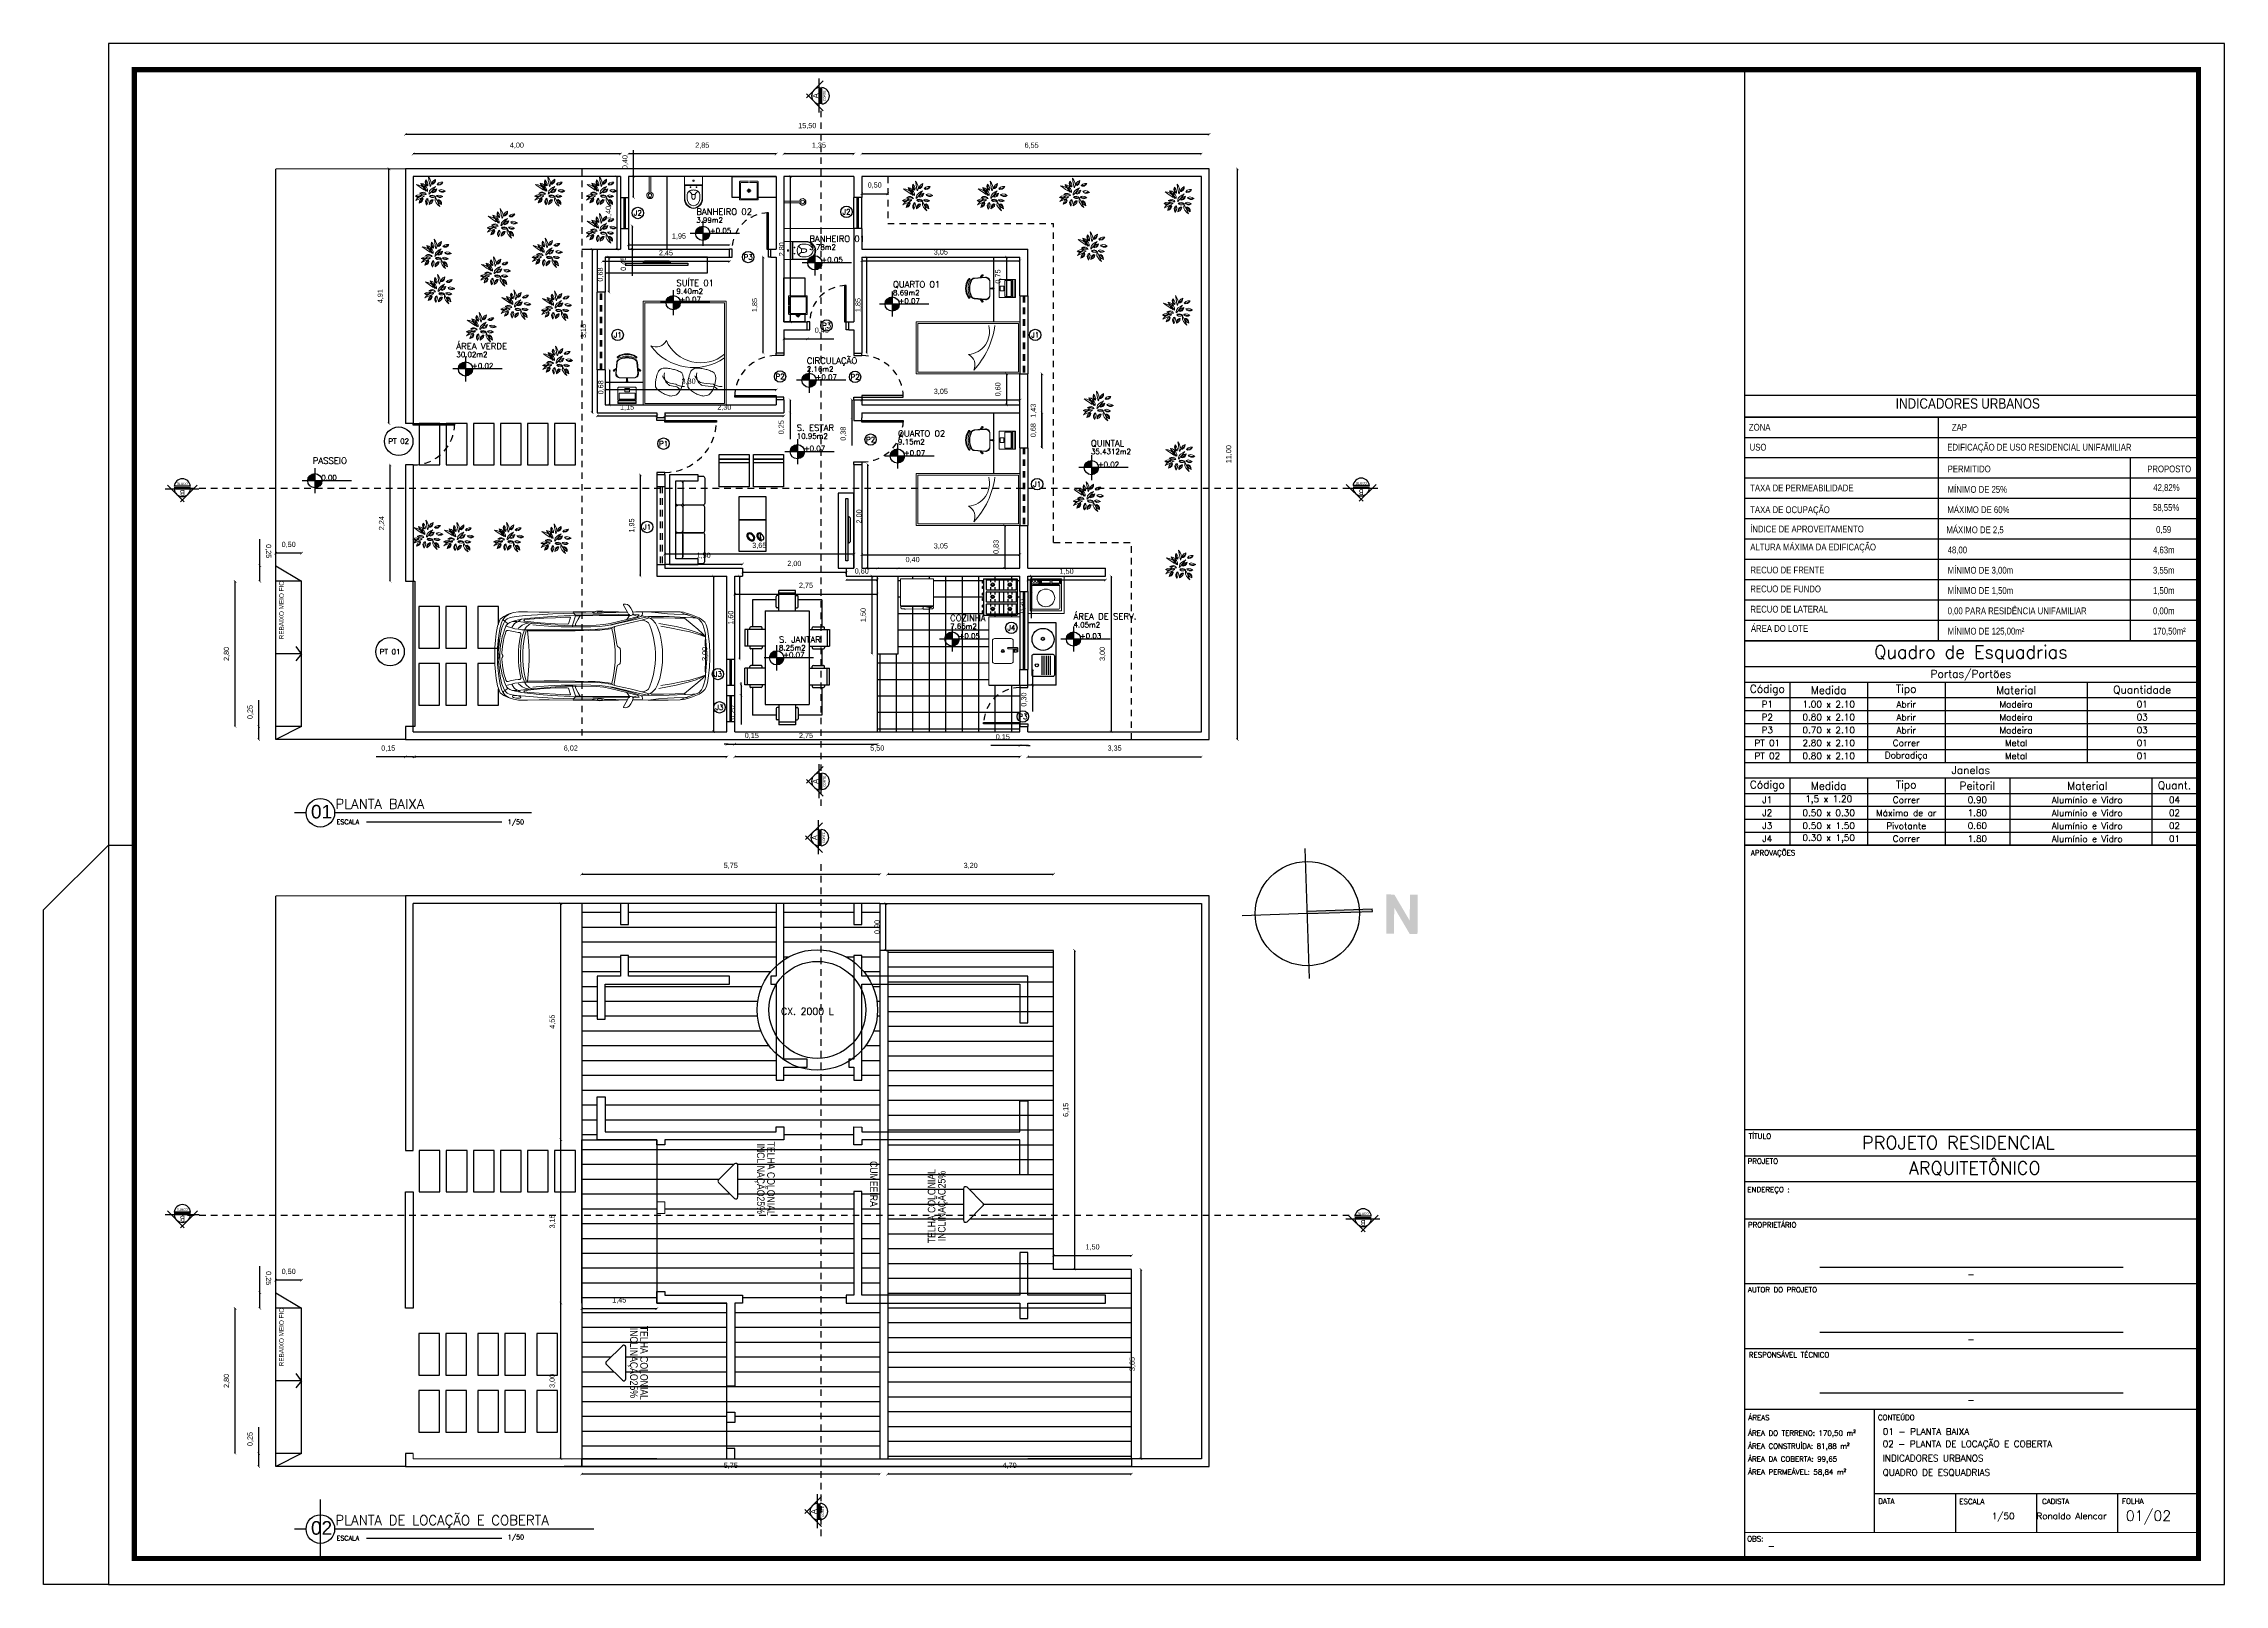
# Model space of a CAD drawing. Header units: millimetres. Extents: x -72 to 470, y 3 to 161.
# Drawn here: x 384.9 to 426.95, y 35.04 to 64.74 of the extents above; entities that cross this region are included whole.
import ezdxf
from ezdxf.enums import TextEntityAlignment as Align

# ---------------------------------------------------------------- set-up
doc = ezdxf.new("R2010")
doc.units = ezdxf.units.MM
doc.linetypes.add('CONTINU', pattern=[0])
doc.linetypes.add('HIDDEN2', pattern=[0.1875, 0.125, -0.0625])
doc.layers.get('0').update_dxf_attribs({"color": 3})
for name, color, linetype in [('001', 1, 'Continuous'), ('003', 3, 'Continuous'), ('009', 9, 'Continuous'), ('a-pem-m', 6, 'Continuous'), ('A-PEN-Y', 2, 'Continuous'), ('AR-MOB', 252, 'Continuous'), ('COTA', 7, 'Continuous'), ('COTAS', 7, 'Continuous'), ('COTAS01', 7, 'Continuous'), ('COZINHA', 6, 'Continuous'), ('DIVERSOS', 1, 'Continuous'), ('E-Pen-B', 5, 'Continuous'), ('E-pen-y', 2, 'Continuous'), ('E-txt-g', 3, 'Continuous'), ('ESPECIFICAÇÃO02', 7, 'Continuous'), ('ESQUQDRIA', 2, 'Continuous'), ('JANELAS_EXTERNO', 1, 'Continuous'), ('LAY-OUT03', 6, 'Continuous'), ('LAY-OUT04', 4, 'Continuous'), ('LAYER1', 2, 'Continuous'), ('LAYER2', 5, 'Continuous'), ('legenda', 5, 'Continuous'), ('Nomes de Ruas', 3, 'Continuous'), ('PROJEÇÃO', 1, 'HIDDEN2'), ('txt_0', 7, 'Continuous'), ('txt_1', 7, 'Continuous')]:
    doc.layers.add(name, color=color, linetype=linetype)
for name, color, linetype, lineweight in [('E-Lay-9', 9, 'Continuous', 9), ('E-Pen-G', 3, 'Continuous', 30), ('E-Txt-W', 7, 'Continuous', 20)]:
    doc.layers.add(name, color=color, linetype=linetype, lineweight=lineweight)
doc.styles.add('ADITIVOCAD', font='romans.shx')
doc.styles.add('ARIAL', font='arial.ttf', dxfattribs={"height": 0.2})
doc.styles.add('F2', font='ARIALN.TTF')
doc.styles.add('PADRAO_TXT', font='romans.shx')
doc.styles.add('REG60', font='romans.shx', dxfattribs={"width": 0.8, "height": 0.15})
doc.styles.add('REG80', font='romans.shx', dxfattribs={"width": 0.8, "height": 0.2})
doc.styles.add('ROMANS', font='romans__.ttf', dxfattribs={"height": 0.1})
doc.styles.get("Standard").update_dxf_attribs({"font": 'arial.ttf'})
doc.dimstyles.new('ISO-25', dxfattribs={"dimtxt": 0.1, "dimasz": 0.05, "dimexe": 1.25, "dimexo": 0.625, "dimgap": 0.1, "dimtad": 1, "dimzin": 1, "dimtxsty": 'Standard', "dimblk": 'ARCHTICK', "dimcen": 2.5, "dimse1": 1, "dimse2": 1, "dimazin": 3, "dimtfac": 1, "dimtmove": 0, "dimatfit": 3, "dimldrblk": 'ARCHTICK', "dimfxl": 1, "dimarcsym": 0})
pattern_1 = [(180, (456.40337, 164.29892), (-3e-17, -0.28575), [])]

# ---------------------------------------------------------------- blocks, each defined once
blk = doc.blocks.new('sc_codj')
at = {"layer": 'txt_0', "style": 'PADRAO_TXT'}
blk.add_attdef('CODIGO_JANELA', text='', height=1, dxfattribs=at).set_placement((0, 0), align=Align.MIDDLE)
blk = doc.blocks.new('sc_codp')
at = {"layer": 'txt_0', "style": 'PADRAO_TXT'}
blk.add_attdef('CODIGO_PORTA', text='', height=1, dxfattribs=at).set_placement((0, 0), align=Align.MIDDLE)
blk = doc.blocks.new('_ArchTick')
at = {"color": 0, "linetype": 'ByBlock', "const_width": 0.15}
blk.add_lwpolyline([(-0.5, -0.5), (0.5, 0.5)], dxfattribs=at)
blk = doc.blocks.new('*D327')
at = {"layer": 'Defpoints', "color": 0, "transparency": 16777216}
for p in [(403.879, 54.478), (403.879, 54.178), (403.947, 54.178)]:
    blk.add_point(p, dxfattribs=at)
at = {"layer": 'txt_1', "color": 0, "lineweight": -2, "transparency": 16777216}
for p, q in [((403.947, 54.478), (403.947, 54.178)), ((403.947, 54.178), (403.947, 53.669))]:
    blk.add_line(p, q, dxfattribs=at)
at = {"layer": 'txt_1', "color": 0, "lineweight": -2, "transparency": 16777216, "xscale": 0.05, "yscale": 0.05, "zscale": 0.05}
for p, rotation in [((403.947, 54.478), 90), ((403.947, 54.178), 270)]:
    blk.add_blockref('_ArchTick', p, dxfattribs=dict(at, rotation=rotation))
at = {"layer": 'txt_1', "color": 0, "transparency": 16777216, "insert": (403.787, 53.898), "char_height": 0.1, "attachment_point": 5, "rotation": 90}
blk.add_mtext('0,30', dxfattribs=at)
blk = doc.blocks.new('*D328')
at = {"layer": 'Defpoints', "color": 0, "transparency": 16777216}
for p in [(403.879, 54.478), (405.379, 54.478), (405.379, 54.404)]:
    blk.add_point(p, dxfattribs=at)
at = {"layer": 'txt_1', "color": 0, "lineweight": -2, "transparency": 16777216}
blk.add_line((403.879, 54.404), (405.379, 54.404), dxfattribs=at)
at = {"layer": 'txt_1', "color": 0, "lineweight": -2, "transparency": 16777216, "xscale": 0.05, "yscale": 0.05, "zscale": 0.05, "rotation": 180}
blk.add_blockref('_ArchTick', (403.879, 54.404), dxfattribs=at)
at = {"layer": 'txt_1', "color": 0, "lineweight": -2, "transparency": 16777216, "xscale": 0.05, "yscale": 0.05, "zscale": 0.05}
blk.add_blockref('_ArchTick', (405.379, 54.404), dxfattribs=at)
at = {"layer": 'txt_1', "color": 0, "transparency": 16777216, "insert": (404.629, 54.564), "char_height": 0.1, "attachment_point": 5}
blk.add_mtext('1,50', dxfattribs=at)
blk = doc.blocks.new('*D329')
at = {"layer": 'Defpoints', "color": 0, "transparency": 16777216}
for p in [(405.229, 54.478), (405.486, 51.478), (405.879, 51.478)]:
    blk.add_point(p, dxfattribs=at)
at = {"layer": 'txt_1', "color": 0, "lineweight": -2, "transparency": 16777216}
blk.add_line((405.486, 54.478), (405.486, 51.478), dxfattribs=at)
at = {"layer": 'txt_1', "color": 0, "lineweight": -2, "transparency": 16777216, "xscale": 0.05, "yscale": 0.05, "zscale": 0.05}
for p, rotation in [((405.486, 54.478), 90), ((405.486, 51.478), 270)]:
    blk.add_blockref('_ArchTick', p, dxfattribs=dict(at, rotation=rotation))
at = {"layer": 'txt_1', "color": 0, "transparency": 16777216, "insert": (405.326, 52.978), "char_height": 0.1, "attachment_point": 5, "rotation": 90}
blk.add_mtext('3,00', dxfattribs=at)
blk = doc.blocks.new('*D330')
at = {"layer": 'Defpoints', "color": 0, "transparency": 16777216}
for p in [(403.729, 52.678), (403.729, 52.378), (403.973, 52.378)]:
    blk.add_point(p, dxfattribs=at)
at = {"layer": 'txt_1', "color": 0, "lineweight": -2, "transparency": 16777216}
for p, q in [((403.973, 52.678), (403.973, 52.378)), ((403.973, 52.378), (403.973, 51.869))]:
    blk.add_line(p, q, dxfattribs=at)
at = {"layer": 'txt_1', "color": 0, "lineweight": -2, "transparency": 16777216, "xscale": 0.05, "yscale": 0.05, "zscale": 0.05}
for p, rotation in [((403.973, 52.678), 90), ((403.973, 52.378), 270)]:
    blk.add_blockref('_ArchTick', p, dxfattribs=dict(at, rotation=rotation))
at = {"layer": 'txt_1', "color": 0, "transparency": 16777216, "insert": (403.813, 52.098), "char_height": 0.1, "attachment_point": 5, "rotation": 90}
blk.add_mtext('0,30', dxfattribs=at)
blk = doc.blocks.new('*D331')
at = {"layer": 'Defpoints', "color": 0, "transparency": 16777216}
for p in [(403.729, 55.453), (403.436, 54.628), (403.729, 54.628)]:
    blk.add_point(p, dxfattribs=at)
at = {"layer": 'txt_1', "color": 0, "lineweight": -2, "transparency": 16777216}
blk.add_line((403.436, 55.453), (403.436, 54.628), dxfattribs=at)
at = {"layer": 'txt_1', "color": 0, "lineweight": -2, "transparency": 16777216, "xscale": 0.05, "yscale": 0.05, "zscale": 0.05}
for p, rotation in [((403.436, 55.453), 90), ((403.436, 54.628), 270)]:
    blk.add_blockref('_ArchTick', p, dxfattribs=dict(at, rotation=rotation))
at = {"layer": 'txt_1', "color": 0, "transparency": 16777216, "insert": (403.276, 55.041), "char_height": 0.1, "attachment_point": 5, "rotation": 90}
blk.add_mtext('0,83', dxfattribs=at)
blk = doc.blocks.new('*D332')
at = {"layer": 'Defpoints', "color": 0, "transparency": 16777216}
for p in [(400.679, 56.628), (400.795, 56.628), (400.679, 54.628)]:
    blk.add_point(p, dxfattribs=at)
at = {"layer": 'txt_1', "color": 0, "lineweight": -2, "transparency": 16777216}
blk.add_line((400.795, 54.628), (400.795, 56.628), dxfattribs=at)
at = {"layer": 'txt_1', "color": 0, "lineweight": -2, "transparency": 16777216, "xscale": 0.05, "yscale": 0.05, "zscale": 0.05}
for p, rotation in [((400.795, 56.628), 90), ((400.795, 54.628), 270)]:
    blk.add_blockref('_ArchTick', p, dxfattribs=dict(at, rotation=rotation))
at = {"layer": 'txt_1', "color": 0, "transparency": 16777216, "insert": (400.635, 55.628), "char_height": 0.1, "attachment_point": 5, "rotation": 90}
blk.add_mtext('2,00', dxfattribs=at)
blk = doc.blocks.new('*D333')
at = {"layer": 'Defpoints', "color": 0, "transparency": 16777216}
for p in [(400.679, 57.87), (400.679, 57.778), (403.729, 57.778)]:
    blk.add_point(p, dxfattribs=at)
at = {"layer": 'txt_1', "color": 0, "lineweight": -2, "transparency": 16777216}
blk.add_line((403.729, 57.87), (400.679, 57.87), dxfattribs=at)
at = {"layer": 'txt_1', "color": 0, "lineweight": -2, "transparency": 16777216, "xscale": 0.05, "yscale": 0.05, "zscale": 0.05, "rotation": 180}
blk.add_blockref('_ArchTick', (400.679, 57.87), dxfattribs=at)
at = {"layer": 'txt_1', "color": 0, "lineweight": -2, "transparency": 16777216, "xscale": 0.05, "yscale": 0.05, "zscale": 0.05}
blk.add_blockref('_ArchTick', (403.729, 57.87), dxfattribs=at)
at = {"layer": 'txt_1', "color": 0, "transparency": 16777216, "insert": (402.204, 58.03), "char_height": 0.1, "attachment_point": 5}
blk.add_mtext('3,05', dxfattribs=at)
blk = doc.blocks.new('*D334')
at = {"layer": 'Defpoints', "color": 0, "transparency": 16777216}
for p in [(400.679, 60.628), (400.774, 60.628), (400.679, 58.778)]:
    blk.add_point(p, dxfattribs=at)
at = {"layer": 'txt_1', "color": 0, "lineweight": -2, "transparency": 16777216}
blk.add_line((400.774, 58.778), (400.774, 60.628), dxfattribs=at)
at = {"layer": 'txt_1', "color": 0, "lineweight": -2, "transparency": 16777216, "xscale": 0.05, "yscale": 0.05, "zscale": 0.05}
for p, rotation in [((400.774, 60.628), 90), ((400.774, 58.778), 270)]:
    blk.add_blockref('_ArchTick', p, dxfattribs=dict(at, rotation=rotation))
at = {"layer": 'txt_1', "color": 0, "transparency": 16777216, "insert": (400.614, 59.703), "char_height": 0.1, "attachment_point": 5, "rotation": 90}
blk.add_mtext('1,85', dxfattribs=at)
blk = doc.blocks.new('*D335')
at = {"layer": 'Defpoints', "color": 0, "transparency": 16777216}
for p in [(400.679, 60.628), (403.729, 60.628), (403.729, 60.556)]:
    blk.add_point(p, dxfattribs=at)
at = {"layer": 'txt_1', "color": 0, "lineweight": -2, "transparency": 16777216}
blk.add_line((400.679, 60.556), (403.729, 60.556), dxfattribs=at)
at = {"layer": 'txt_1', "color": 0, "lineweight": -2, "transparency": 16777216, "xscale": 0.05, "yscale": 0.05, "zscale": 0.05, "rotation": 180}
blk.add_blockref('_ArchTick', (400.679, 60.556), dxfattribs=at)
at = {"layer": 'txt_1', "color": 0, "lineweight": -2, "transparency": 16777216, "xscale": 0.05, "yscale": 0.05, "zscale": 0.05}
blk.add_blockref('_ArchTick', (403.729, 60.556), dxfattribs=at)
at = {"layer": 'txt_1', "color": 0, "transparency": 16777216, "insert": (402.204, 60.716), "char_height": 0.1, "attachment_point": 5}
blk.add_mtext('3,05', dxfattribs=at)
blk = doc.blocks.new('*D336')
at = {"layer": 'Defpoints', "color": 0, "transparency": 16777216}
for p in [(403.729, 60.628), (403.473, 59.878), (403.729, 59.878)]:
    blk.add_point(p, dxfattribs=at)
at = {"layer": 'txt_1', "color": 0, "lineweight": -2, "transparency": 16777216}
blk.add_line((403.473, 60.628), (403.473, 59.878), dxfattribs=at)
at = {"layer": 'txt_1', "color": 0, "lineweight": -2, "transparency": 16777216, "xscale": 0.05, "yscale": 0.05, "zscale": 0.05}
for p, rotation in [((403.473, 60.628), 90), ((403.473, 59.878), 270)]:
    blk.add_blockref('_ArchTick', p, dxfattribs=dict(at, rotation=rotation))
at = {"layer": 'txt_1', "color": 0, "transparency": 16777216, "insert": (403.313, 60.253), "char_height": 0.1, "attachment_point": 5, "rotation": 90}
blk.add_mtext('0,75', dxfattribs=at)
blk = doc.blocks.new('*D337')
at = {"layer": 'Defpoints', "color": 0, "transparency": 16777216}
for p in [(403.729, 58.378), (403.473, 57.778), (403.729, 57.778)]:
    blk.add_point(p, dxfattribs=at)
at = {"layer": 'txt_1', "color": 0, "lineweight": -2, "transparency": 16777216}
blk.add_line((403.473, 58.378), (403.473, 57.778), dxfattribs=at)
at = {"layer": 'txt_1', "color": 0, "lineweight": -2, "transparency": 16777216, "xscale": 0.05, "yscale": 0.05, "zscale": 0.05}
for p, rotation in [((403.473, 58.378), 90), ((403.473, 57.778), 270)]:
    blk.add_blockref('_ArchTick', p, dxfattribs=dict(at, rotation=rotation))
at = {"layer": 'txt_1', "color": 0, "transparency": 16777216, "insert": (403.313, 58.078), "char_height": 0.1, "attachment_point": 5, "rotation": 90}
blk.add_mtext('0,60', dxfattribs=at)
blk = doc.blocks.new('*D338')
at = {"layer": 'Defpoints', "color": 0, "transparency": 16777216}
for p in [(399.179, 62.178), (399.303, 62.178), (399.179, 59.378)]:
    blk.add_point(p, dxfattribs=at)
at = {"layer": 'txt_1', "color": 0, "lineweight": -2, "transparency": 16777216}
blk.add_line((399.303, 59.378), (399.303, 62.178), dxfattribs=at)
at = {"layer": 'txt_1', "color": 0, "lineweight": -2, "transparency": 16777216, "xscale": 0.05, "yscale": 0.05, "zscale": 0.05}
for p, rotation in [((399.303, 62.178), 90), ((399.303, 59.378), 270)]:
    blk.add_blockref('_ArchTick', p, dxfattribs=dict(at, rotation=rotation))
at = {"layer": 'txt_1', "color": 0, "transparency": 16777216, "insert": (399.143, 60.778), "char_height": 0.1, "attachment_point": 5, "rotation": 90}
blk.add_mtext('2,80', dxfattribs=at)
blk = doc.blocks.new('*D339')
at = {"layer": 'Defpoints', "color": 0, "transparency": 16777216}
for p in [(396.179, 61.228), (396.179, 60.778), (396.251, 60.778)]:
    blk.add_point(p, dxfattribs=at)
at = {"layer": 'txt_1', "color": 0, "lineweight": -2, "transparency": 16777216}
for p, q in [((396.251, 61.228), (396.251, 60.778)), ((396.251, 60.778), (396.251, 60.268))]:
    blk.add_line(p, q, dxfattribs=at)
at = {"layer": 'txt_1', "color": 0, "lineweight": -2, "transparency": 16777216, "xscale": 0.05, "yscale": 0.05, "zscale": 0.05}
for p, rotation in [((396.251, 61.228), 90), ((396.251, 60.778), 270)]:
    blk.add_blockref('_ArchTick', p, dxfattribs=dict(at, rotation=rotation))
at = {"layer": 'txt_1', "color": 0, "transparency": 16777216, "insert": (396.091, 60.498), "char_height": 0.1, "attachment_point": 5, "rotation": 90}
blk.add_mtext('0,45', dxfattribs=at)
blk = doc.blocks.new('*D340')
at = {"layer": 'Defpoints', "color": 0, "transparency": 16777216}
for p in [(396.179, 60.778), (398.129, 60.864), (398.129, 60.778)]:
    blk.add_point(p, dxfattribs=at)
at = {"layer": 'txt_1', "color": 0, "lineweight": -2, "transparency": 16777216}
blk.add_line((396.179, 60.864), (398.129, 60.864), dxfattribs=at)
at = {"layer": 'txt_1', "color": 0, "lineweight": -2, "transparency": 16777216, "xscale": 0.05, "yscale": 0.05, "zscale": 0.05, "rotation": 180}
blk.add_blockref('_ArchTick', (396.179, 60.864), dxfattribs=at)
at = {"layer": 'txt_1', "color": 0, "lineweight": -2, "transparency": 16777216, "xscale": 0.05, "yscale": 0.05, "zscale": 0.05}
blk.add_blockref('_ArchTick', (398.129, 60.864), dxfattribs=at)
at = {"layer": 'txt_1', "color": 0, "transparency": 16777216, "insert": (397.154, 61.024), "char_height": 0.1, "attachment_point": 5}
blk.add_mtext('1,95', dxfattribs=at)
blk = doc.blocks.new('*D341')
at = {"layer": 'Defpoints', "color": 0, "transparency": 16777216}
for p in [(395.729, 60.628), (395.729, 59.953), (395.805, 59.953)]:
    blk.add_point(p, dxfattribs=at)
at = {"layer": 'txt_1', "color": 0, "lineweight": -2, "transparency": 16777216}
blk.add_line((395.805, 60.628), (395.805, 59.953), dxfattribs=at)
at = {"layer": 'txt_1', "color": 0, "lineweight": -2, "transparency": 16777216, "xscale": 0.05, "yscale": 0.05, "zscale": 0.05}
for p, rotation in [((395.805, 60.628), 90), ((395.805, 59.953), 270)]:
    blk.add_blockref('_ArchTick', p, dxfattribs=dict(at, rotation=rotation))
at = {"layer": 'txt_1', "color": 0, "transparency": 16777216, "insert": (395.645, 60.291), "char_height": 0.1, "attachment_point": 5, "rotation": 90}
blk.add_mtext('0,68', dxfattribs=at)
blk = doc.blocks.new('*D342')
at = {"layer": 'Defpoints', "color": 0, "transparency": 16777216}
for p in [(395.729, 58.453), (395.729, 57.778), (395.816, 57.778)]:
    blk.add_point(p, dxfattribs=at)
at = {"layer": 'txt_1', "color": 0, "lineweight": -2, "transparency": 16777216}
blk.add_line((395.816, 58.453), (395.816, 57.778), dxfattribs=at)
at = {"layer": 'txt_1', "color": 0, "lineweight": -2, "transparency": 16777216, "xscale": 0.05, "yscale": 0.05, "zscale": 0.05}
for p, rotation in [((395.816, 58.453), 90), ((395.816, 57.778), 270)]:
    blk.add_blockref('_ArchTick', p, dxfattribs=dict(at, rotation=rotation))
at = {"layer": 'txt_1', "color": 0, "transparency": 16777216, "insert": (395.656, 58.116), "char_height": 0.1, "attachment_point": 5, "rotation": 90}
blk.add_mtext('0,68', dxfattribs=at)
blk = doc.blocks.new('*D343')
at = {"layer": 'COTAS', "color": 0, "lineweight": -2, "transparency": 16777216}
blk.add_line((399.029, 58.067), (395.729, 58.067), dxfattribs=at)
at = {"layer": 'Defpoints', "color": 0, "transparency": 16777216}
for p in [(395.729, 58.067), (395.729, 57.778), (399.029, 57.778)]:
    blk.add_point(p, dxfattribs=at)
at = {"layer": 'COTAS', "color": 0, "lineweight": -2, "transparency": 16777216, "xscale": 0.05, "yscale": 0.05, "zscale": 0.05, "rotation": 180}
blk.add_blockref('_ArchTick', (395.729, 58.067), dxfattribs=at)
at = {"layer": 'COTAS', "color": 0, "lineweight": -2, "transparency": 16777216, "xscale": 0.05, "yscale": 0.05, "zscale": 0.05}
blk.add_blockref('_ArchTick', (399.029, 58.067), dxfattribs=at)
at = {"layer": 'COTAS', "color": 0, "transparency": 16777216, "insert": (397.34, 58.227), "char_height": 0.1, "attachment_point": 5}
blk.add_mtext('3,30', dxfattribs=at)
blk = doc.blocks.new('*D344')
at = {"layer": 'Defpoints', "color": 0, "transparency": 16777216}
for p in [(396.879, 54.902), (396.879, 54.628), (400.529, 54.628)]:
    blk.add_point(p, dxfattribs=at)
at = {"layer": 'txt_1', "color": 0, "lineweight": -2, "transparency": 16777216}
blk.add_line((400.529, 54.902), (396.879, 54.902), dxfattribs=at)
at = {"layer": 'txt_1', "color": 0, "lineweight": -2, "transparency": 16777216, "xscale": 0.05, "yscale": 0.05, "zscale": 0.05, "rotation": 180}
blk.add_blockref('_ArchTick', (396.879, 54.902), dxfattribs=at)
at = {"layer": 'txt_1', "color": 0, "lineweight": -2, "transparency": 16777216, "xscale": 0.05, "yscale": 0.05, "zscale": 0.05}
blk.add_blockref('_ArchTick', (400.529, 54.902), dxfattribs=at)
at = {"layer": 'txt_1', "color": 0, "transparency": 16777216, "insert": (398.704, 55.062), "char_height": 0.1, "attachment_point": 5}
blk.add_mtext('3,65', dxfattribs=at)
blk = doc.blocks.new('*D345')
at = {"layer": 'Defpoints', "color": 0, "transparency": 16777216}
for p in [(398.781, 60.628), (399.029, 60.628), (399.029, 58.778)]:
    blk.add_point(p, dxfattribs=at)
at = {"layer": 'txt_1', "color": 0, "lineweight": -2, "transparency": 16777216}
blk.add_line((398.781, 58.778), (398.781, 60.628), dxfattribs=at)
at = {"layer": 'txt_1', "color": 0, "lineweight": -2, "transparency": 16777216, "xscale": 0.05, "yscale": 0.05, "zscale": 0.05}
for p, rotation in [((398.781, 60.628), 90), ((398.781, 58.778), 270)]:
    blk.add_blockref('_ArchTick', p, dxfattribs=dict(at, rotation=rotation))
at = {"layer": 'txt_1', "color": 0, "transparency": 16777216, "insert": (398.621, 59.703), "char_height": 0.1, "attachment_point": 5, "rotation": 90}
blk.add_mtext('1,85', dxfattribs=at)
blk = doc.blocks.new('*D346')
at = {"layer": 'Defpoints', "color": 0, "transparency": 16777216}
for p in [(395.679, 60.628), (398.129, 60.628), (395.679, 60.541)]:
    blk.add_point(p, dxfattribs=at)
at = {"layer": 'txt_1', "color": 0, "lineweight": -2, "transparency": 16777216}
blk.add_line((398.129, 60.541), (395.679, 60.541), dxfattribs=at)
at = {"layer": 'txt_1', "color": 0, "lineweight": -2, "transparency": 16777216, "xscale": 0.05, "yscale": 0.05, "zscale": 0.05, "rotation": 180}
blk.add_blockref('_ArchTick', (395.679, 60.541), dxfattribs=at)
at = {"layer": 'txt_1', "color": 0, "lineweight": -2, "transparency": 16777216, "xscale": 0.05, "yscale": 0.05, "zscale": 0.05}
blk.add_blockref('_ArchTick', (398.129, 60.541), dxfattribs=at)
at = {"layer": 'txt_1', "color": 0, "transparency": 16777216, "insert": (396.904, 60.701), "char_height": 0.1, "attachment_point": 5}
blk.add_mtext('2,45', dxfattribs=at)
blk = doc.blocks.new('*D347')
at = {"layer": 'Defpoints', "color": 0, "transparency": 16777216}
for p in [(399.179, 59.228), (399.629, 59.228), (399.629, 59.049)]:
    blk.add_point(p, dxfattribs=at)
at = {"layer": 'txt_1', "color": 0, "lineweight": -2, "transparency": 16777216}
for p, q in [((399.179, 59.049), (399.629, 59.049)), ((399.629, 59.049), (400.14, 59.049))]:
    blk.add_line(p, q, dxfattribs=at)
at = {"layer": 'txt_1', "color": 0, "lineweight": -2, "transparency": 16777216, "xscale": 0.05, "yscale": 0.05, "zscale": 0.05, "rotation": 180}
blk.add_blockref('_ArchTick', (399.179, 59.049), dxfattribs=at)
at = {"layer": 'txt_1', "color": 0, "lineweight": -2, "transparency": 16777216, "xscale": 0.05, "yscale": 0.05, "zscale": 0.05}
blk.add_blockref('_ArchTick', (399.629, 59.049), dxfattribs=at)
at = {"layer": 'txt_1', "color": 0, "transparency": 16777216, "insert": (399.909, 59.209), "char_height": 0.1, "attachment_point": 5}
blk.add_mtext('0,45', dxfattribs=at)
blk = doc.blocks.new('*D321')
at = {"layer": 'Defpoints', "color": 0, "transparency": 16777216}
for p in [(391.879, 62.993), (391.879, 62.328), (407.379, 62.328)]:
    blk.add_point(p, dxfattribs=at)
at = {"layer": 'txt_1', "color": 0, "lineweight": -2, "transparency": 16777216}
blk.add_line((407.379, 62.993), (391.879, 62.993), dxfattribs=at)
at = {"layer": 'txt_1', "color": 0, "lineweight": -2, "transparency": 16777216, "xscale": 0.05, "yscale": 0.05, "zscale": 0.05, "rotation": 180}
blk.add_blockref('_ArchTick', (391.879, 62.993), dxfattribs=at)
at = {"layer": 'txt_1', "color": 0, "lineweight": -2, "transparency": 16777216, "xscale": 0.05, "yscale": 0.05, "zscale": 0.05}
blk.add_blockref('_ArchTick', (407.379, 62.993), dxfattribs=at)
at = {"layer": 'txt_1', "color": 0, "transparency": 16777216, "insert": (399.629, 63.153), "char_height": 0.1, "attachment_point": 5}
blk.add_mtext('15,50', dxfattribs=at)
blk = doc.blocks.new('A$C76E36590')
at = {"layer": 'AR-MOB', "color": 8}
blk.add_lwpolyline([(-0.442, -1.001), (-0.45, -1.001), (-0.476, -0.975), (-0.476, -0.513), (-0.45, -0.488), (-0.442, -0.488)], close=True, dxfattribs=at)
blk = doc.blocks.new('A$C118B4C87')
at = {"layer": 'COTAS01', "color": 8}
for p, q in [((0.717, 1.487), (0.181, 1.487)), ((0.181, 1.029), (0.181, 1.487)), ((1.46, 1.487), (1.143, 1.487)), ((2.404, 1.487), (1.885, 1.487)), ((2.404, 1.029), (2.404, 1.487)), ((0.181, 0.146), (0.181, 0.604)), ((2.404, 0.146), (2.404, 0.604)), ((0.717, 0.146), (0.181, 0.146)), ((1.46, 0.146), (1.143, 0.146)), ((2.404, 0.146), (1.885, 0.146))]:
    blk.add_line(p, q, dxfattribs=at)
blk.add_arc((1.123, 0.115), 0.02, 270, 0, dxfattribs=at)
at = {"layer": 'LAY-OUT03', "color": 8}
for p, q in [((0.717, 1.321), (0.717, 1.519)), ((0.77, 1.539), (0.737, 1.539)), ((0.77, 1.301), (0.737, 1.301)), ((0.77, 1.633), (1.09, 1.633)), ((0.77, 1.242), (0.77, 1.633)), ((0.77, 1.585), (1.09, 1.585)), ((1.09, 1.242), (1.09, 1.633)), ((1.09, 1.539), (1.123, 1.539)), ((1.09, 1.301), (1.123, 1.301)), ((1.143, 1.321), (1.143, 1.519)), ((1.46, 1.321), (1.46, 1.519)), ((1.512, 1.539), (1.48, 1.539)), ((1.512, 1.301), (1.48, 1.301)), ((1.833, 1.633), (1.512, 1.633)), ((1.512, 1.242), (1.512, 1.633)), ((1.833, 1.585), (1.512, 1.585)), ((1.833, 1.242), (1.833, 1.633)), ((1.833, 1.539), (1.865, 1.539)), ((1.833, 1.301), (1.865, 1.301)), ((1.885, 1.321), (1.885, 1.519)), ((0, 0.657), (0, 0.977)), ((0.391, 0.977), (0, 0.977)), ((0.048, 0.657), (0.048, 0.977)), ((0.095, 0.977), (0.095, 1.009)), ((0.312, 1.029), (0.115, 1.029)), ((0.332, 0.977), (0.332, 1.009)), ((2.193, 0.977), (2.584, 0.977)), ((2.252, 0.977), (2.252, 1.009)), ((2.272, 1.029), (2.47, 1.029)), ((2.49, 0.977), (2.49, 1.009)), ((2.536, 0.657), (2.536, 0.977)), ((2.584, 0.657), (2.584, 0.977)), ((0.391, 0.657), (0, 0.657)), ((0.095, 0.657), (0.095, 0.624)), ((0.312, 0.604), (0.115, 0.604)), ((0.332, 0.657), (0.332, 0.624)), ((2.193, 0.657), (2.584, 0.657)), ((2.252, 0.657), (2.252, 0.624)), ((2.272, 0.604), (2.47, 0.604)), ((2.49, 0.657), (2.49, 0.624)), ((0.717, 0.312), (0.717, 0.115)), ((0.77, 0.332), (0.737, 0.332)), ((0.77, 0.095), (0.737, 0.095)), ((0.77, 0.391), (0.77, 0)), ((0.77, 0.048), (1.09, 0.048)), ((0.77, 0), (1.09, 0)), ((1.09, 0.391), (1.09, 0)), ((1.09, 0.332), (1.123, 0.332)), ((1.09, 0.095), (1.123, 0.095)), ((1.143, 0.312), (1.143, 0.115)), ((1.46, 0.312), (1.46, 0.115)), ((1.512, 0.332), (1.48, 0.332)), ((1.512, 0.095), (1.48, 0.095)), ((1.512, 0.391), (1.512, 0)), ((1.833, 0.048), (1.512, 0.048)), ((1.833, 0), (1.512, 0)), ((1.833, 0.391), (1.833, 0)), ((1.833, 0.332), (1.865, 0.332)), ((1.833, 0.095), (1.865, 0.095)), ((1.885, 0.312), (1.885, 0.115))]:
    blk.add_line(p, q, dxfattribs=at)
for centre, start, end in [((0.737, 1.519), 90, 180), ((0.737, 1.321), 180, 270), ((1.123, 1.519), 360, 90), ((1.123, 1.321), 270, 0), ((1.48, 1.519), 90, 180), ((1.48, 1.321), 180, 270), ((1.865, 1.519), 360, 90), ((1.865, 1.321), 270, 0), ((0.115, 1.009), 90, 180), ((0.312, 1.009), 0, 90), ((2.272, 1.009), 90, 180), ((2.47, 1.009), 0, 90), ((0.115, 0.624), 180, 270), ((0.312, 0.624), 270, 360), ((2.272, 0.624), 180, 270), ((2.47, 0.624), 270, 360), ((0.737, 0.312), 90, 180), ((0.737, 0.115), 180, 270), ((1.123, 0.312), 0, 90), ((1.48, 0.312), 90, 180), ((1.48, 0.115), 180, 270), ((1.865, 0.312), 0, 90), ((1.865, 0.115), 270, 0)]:
    blk.add_arc(centre, 0.02, start, end, dxfattribs=at)
at = {"layer": 'LAY-OUT04', "color": 8}
for p, q in [((0.391, 1.242), (0.391, 0.391)), ((2.193, 1.242), (0.391, 1.242)), ((2.193, 1.242), (2.193, 0.391)), ((2.193, 0.391), (0.391, 0.391))]:
    blk.add_line(p, q, dxfattribs=at)
blk = doc.blocks.new('A$C429A2333')
at = {"layer": 'COTAS', "ltscale": 0.35, "rotation": 270}
blk.add_blockref('A$C118B4C87', (-1.487, 2.404), dxfattribs=at)
blk = doc.blocks.new('Fogão03_6')
at = {"layer": 'a-pem-m', "color": 8}
for p, q in [((-0.35, -0.65), (-0.35, 0)), ((-0.35, 0), (0.35, 0)), ((-0.35, 0), (0.35, 0)), ((-0.35, -0.65), (-0.35, 0)), ((-0.33, -0.59), (-0.33, -0.03)), ((-0.33, -0.59), (-0.33, -0.03)), ((-0.33, -0.103), (-0.28, -0.103)), ((-0.33, -0.103), (-0.28, -0.103)), ((-0.33, -0.186), (-0.28, -0.186)), ((-0.33, -0.186), (-0.28, -0.186)), ((-0.33, -0.269), (-0.137, -0.269)), ((-0.33, -0.269), (-0.137, -0.269)), ((-0.33, -0.351), (-0.137, -0.351)), ((-0.33, -0.351), (-0.137, -0.351)), ((-0.32, -0.02), (-0.147, -0.02)), ((-0.32, -0.02), (-0.147, -0.02)), ((-0.187, -0.103), (-0.137, -0.103)), ((-0.187, -0.103), (-0.137, -0.103)), ((-0.187, -0.186), (-0.137, -0.186)), ((-0.187, -0.186), (-0.137, -0.186)), ((-0.137, -0.59), (-0.137, -0.03)), ((-0.137, -0.59), (-0.137, -0.03)), ((-0.097, -0.59), (-0.097, -0.03)), ((-0.097, -0.59), (-0.097, -0.03)), ((-0.097, -0.103), (-0.047, -0.103)), ((-0.097, -0.103), (-0.047, -0.103)), ((-0.097, -0.186), (-0.047, -0.186)), ((-0.097, -0.186), (-0.047, -0.186)), ((-0.097, -0.269), (0.097, -0.269)), ((-0.097, -0.269), (0.097, -0.269)), ((-0.097, -0.351), (0.097, -0.351)), ((-0.097, -0.351), (0.097, -0.351)), ((-0.087, -0.02), (0.087, -0.02)), ((-0.087, -0.02), (0.087, -0.02)), ((0.047, -0.103), (0.097, -0.103)), ((0.047, -0.103), (0.097, -0.103)), ((0.047, -0.186), (0.097, -0.186)), ((0.047, -0.186), (0.097, -0.186)), ((0.097, -0.59), (0.097, -0.03)), ((0.097, -0.59), (0.097, -0.03)), ((0.137, -0.59), (0.137, -0.03)), ((0.137, -0.59), (0.137, -0.03)), ((0.137, -0.103), (0.187, -0.103)), ((0.137, -0.103), (0.187, -0.103)), ((0.137, -0.186), (0.187, -0.186)), ((0.137, -0.186), (0.187, -0.186)), ((0.137, -0.269), (0.33, -0.269)), ((0.137, -0.269), (0.33, -0.269)), ((0.137, -0.351), (0.33, -0.351)), ((0.137, -0.351), (0.33, -0.351)), ((0.147, -0.02), (0.32, -0.02)), ((0.147, -0.02), (0.32, -0.02)), ((0.28, -0.103), (0.33, -0.103)), ((0.28, -0.103), (0.33, -0.103)), ((0.28, -0.186), (0.33, -0.186)), ((0.28, -0.186), (0.33, -0.186)), ((0.33, -0.59), (0.33, -0.03)), ((0.33, -0.59), (0.33, -0.03)), ((0.35, -0.65), (0.35, 0)), ((0.35, -0.65), (0.35, 0)), ((-0.35, -0.65), (0.35, -0.65)), ((-0.35, -0.65), (0.35, -0.65)), ((-0.33, -0.434), (-0.28, -0.434)), ((-0.33, -0.434), (-0.28, -0.434)), ((-0.33, -0.517), (-0.28, -0.517)), ((-0.33, -0.517), (-0.28, -0.517)), ((-0.32, -0.6), (-0.147, -0.6)), ((-0.32, -0.6), (-0.147, -0.6)), ((-0.307, -0.65), (-0.307, -0.67)), ((-0.307, -0.65), (-0.307, -0.67)), ((-0.267, -0.66), (-0.307, -0.66)), ((-0.267, -0.66), (-0.307, -0.66)), ((-0.267, -0.67), (-0.307, -0.67)), ((-0.267, -0.67), (-0.307, -0.67)), ((-0.267, -0.65), (-0.267, -0.67)), ((-0.267, -0.65), (-0.267, -0.67)), ((-0.2, -0.65), (-0.2, -0.67)), ((-0.2, -0.65), (-0.2, -0.67)), ((-0.16, -0.66), (-0.2, -0.66)), ((-0.16, -0.66), (-0.2, -0.66)), ((-0.16, -0.67), (-0.2, -0.67)), ((-0.16, -0.67), (-0.2, -0.67)), ((-0.187, -0.434), (-0.137, -0.434)), ((-0.187, -0.434), (-0.137, -0.434)), ((-0.187, -0.517), (-0.137, -0.517)), ((-0.187, -0.517), (-0.137, -0.517)), ((-0.16, -0.65), (-0.16, -0.67)), ((-0.16, -0.65), (-0.16, -0.67)), ((-0.097, -0.434), (-0.047, -0.434)), ((-0.097, -0.434), (-0.047, -0.434)), ((-0.097, -0.517), (-0.047, -0.517)), ((-0.097, -0.517), (-0.047, -0.517)), ((-0.087, -0.6), (0.087, -0.6)), ((-0.087, -0.6), (0.087, -0.6)), ((-0.073, -0.65), (-0.073, -0.67)), ((-0.073, -0.65), (-0.073, -0.67)), ((-0.034, -0.66), (-0.073, -0.66)), ((-0.034, -0.66), (-0.073, -0.66)), ((-0.034, -0.67), (-0.073, -0.67)), ((-0.034, -0.67), (-0.073, -0.67)), ((-0.034, -0.65), (-0.034, -0.67)), ((-0.034, -0.65), (-0.034, -0.67)), ((0.034, -0.65), (0.034, -0.67)), ((0.034, -0.65), (0.034, -0.67)), ((0.073, -0.66), (0.034, -0.66)), ((0.073, -0.66), (0.034, -0.66)), ((0.073, -0.67), (0.034, -0.67)), ((0.073, -0.67), (0.034, -0.67)), ((0.047, -0.434), (0.097, -0.434)), ((0.047, -0.434), (0.097, -0.434)), ((0.047, -0.517), (0.097, -0.517)), ((0.047, -0.517), (0.097, -0.517)), ((0.073, -0.65), (0.073, -0.67)), ((0.073, -0.65), (0.073, -0.67)), ((0.137, -0.434), (0.187, -0.434)), ((0.137, -0.434), (0.187, -0.434)), ((0.137, -0.517), (0.187, -0.517)), ((0.137, -0.517), (0.187, -0.517)), ((0.147, -0.6), (0.32, -0.6)), ((0.147, -0.6), (0.32, -0.6)), ((0.16, -0.65), (0.16, -0.67)), ((0.16, -0.65), (0.16, -0.67)), ((0.2, -0.66), (0.16, -0.66)), ((0.2, -0.66), (0.16, -0.66)), ((0.2, -0.67), (0.16, -0.67)), ((0.2, -0.67), (0.16, -0.67)), ((0.2, -0.65), (0.2, -0.67)), ((0.2, -0.65), (0.2, -0.67)), ((0.267, -0.65), (0.267, -0.67)), ((0.267, -0.65), (0.267, -0.67)), ((0.307, -0.66), (0.267, -0.66)), ((0.307, -0.66), (0.267, -0.66)), ((0.307, -0.67), (0.267, -0.67)), ((0.307, -0.67), (0.267, -0.67)), ((0.28, -0.434), (0.33, -0.434)), ((0.28, -0.434), (0.33, -0.434)), ((0.28, -0.517), (0.33, -0.517)), ((0.28, -0.517), (0.33, -0.517)), ((0.307, -0.65), (0.307, -0.67)), ((0.307, -0.65), (0.307, -0.67))]:
    blk.add_line(p, q, dxfattribs=at)
for centre, radius in [((-0.233, -0.144), 0.0341), ((-0.233, -0.144), 0.0341), ((-0.233, -0.144), 0.02), ((-0.233, -0.144), 0.02), ((0, -0.144), 0.0341), ((0, -0.144), 0.0341), ((0, -0.144), 0.02), ((0, -0.144), 0.02), ((0.233, -0.144), 0.0341), ((0.233, -0.144), 0.0341), ((0.233, -0.144), 0.02), ((0.233, -0.144), 0.02), ((-0.233, -0.476), 0.0341), ((-0.233, -0.476), 0.0341), ((-0.233, -0.476), 0.02), ((-0.233, -0.476), 0.02), ((0, -0.476), 0.0341), ((0, -0.476), 0.0341), ((0, -0.476), 0.02), ((0, -0.476), 0.02), ((0.233, -0.476), 0.0341), ((0.233, -0.476), 0.0341), ((0.233, -0.476), 0.02), ((0.233, -0.476), 0.02)]:
    blk.add_circle(centre, radius, dxfattribs=at)
for centre, start, end in [((-0.32, -0.03), 89.9995, 179.9996), ((-0.32, -0.03), 89.9995, 179.9996), ((-0.147, -0.03), 359.9996, 89.9995), ((-0.147, -0.03), 359.9996, 89.9995), ((-0.087, -0.03), 89.9995, 179.9996), ((-0.087, -0.03), 89.9995, 179.9996), ((0.087, -0.03), 359.9996, 89.9995), ((0.087, -0.03), 359.9996, 89.9995), ((0.147, -0.03), 89.9995, 179.9996), ((0.147, -0.03), 89.9995, 179.9996), ((0.32, -0.03), 359.9996, 89.9995), ((0.32, -0.03), 359.9996, 89.9995), ((-0.32, -0.59), 179.9996, 269.9995), ((-0.32, -0.59), 179.9996, 269.9995), ((-0.147, -0.59), 269.9995, 359.9996), ((-0.147, -0.59), 269.9995, 359.9996), ((-0.087, -0.59), 179.9996, 269.9995), ((-0.087, -0.59), 179.9996, 269.9995), ((0.087, -0.59), 269.9995, 359.9996), ((0.087, -0.59), 269.9995, 359.9996), ((0.147, -0.59), 179.9996, 269.9995), ((0.147, -0.59), 179.9996, 269.9995), ((0.32, -0.59), 269.9995, 359.9996), ((0.32, -0.59), 269.9995, 359.9996)]:
    blk.add_arc(centre, 0.01, start, end, dxfattribs=at)
blk = doc.blocks.new('A$C41E35AE6')
at = {"layer": 'COZINHA', "linetype": 'Continuous', "rotation": 180}
blk.add_blockref('Fogão03_6', (-0.35, 0), dxfattribs=at)
blk = doc.blocks.new('GELAD-VS')
at = {"color": 8}
blk.add_line((-0.096, -0.313), (-0.096, -0.315), dxfattribs=at)
for points in [[(-0.295, 0.27), (0.34, 0.27)], [(-0.295, 0.27), (-0.295, -0.252)], [(0.34, 0.27), (0.34, -0.252)], [(-0.295, -0.252), (0.34, -0.252)], [(-0.292, -0.267), (-0.292, -0.286), (-0.291, -0.29), (-0.291, -0.294), (-0.289, -0.298), (-0.286, -0.301), (-0.283, -0.304), (-0.28, -0.306), (-0.276, -0.308), (-0.272, -0.309), (-0.269, -0.309), (-0.265, -0.31), (-0.261, -0.31), (-0.258, -0.31), (-0.254, -0.311), (-0.251, -0.311), (-0.247, -0.312), (-0.243, -0.312), (-0.24, -0.312), (-0.236, -0.313), (-0.232, -0.313), (-0.228, -0.313), (-0.225, -0.314), (-0.221, -0.314), (-0.218, -0.314), (-0.214, -0.315), (-0.21, -0.315), (-0.206, -0.315), (-0.203, -0.315), (-0.199, -0.315), (-0.196, -0.315), (-0.192, -0.316), (-0.188, -0.316), (-0.184, -0.316), (-0.181, -0.316), (-0.177, -0.316), (-0.174, -0.316), (-0.17, -0.317), (-0.166, -0.317), (-0.162, -0.317), (-0.159, -0.317), (-0.155, -0.317), (-0.151, -0.317), (-0.148, -0.317), (-0.144, -0.317), (-0.14, -0.317), (-0.137, -0.317), (-0.133, -0.317), (-0.129, -0.316), (-0.126, -0.316), (-0.122, -0.316), (-0.118, -0.316), (-0.115, -0.316), (-0.111, -0.316), (-0.107, -0.315), (-0.104, -0.315), (-0.1, -0.315), (-0.096, -0.315)], [(-0.29, -0.265), (-0.29, -0.265), (-0.29, -0.265), (-0.29, -0.265), (-0.29, -0.265), (-0.29, -0.265), (-0.29, -0.265), (-0.291, -0.265), (-0.291, -0.265), (-0.291, -0.266), (-0.291, -0.266), (-0.291, -0.266), (-0.291, -0.266), (-0.291, -0.266), (-0.291, -0.266), (-0.291, -0.267)], [(-0.124, -0.265), (-0.29, -0.265)], [(-0.286, -0.252), (-0.286, -0.265)], [(-0.264, -0.265), (-0.264, -0.265), (-0.264, -0.265), (-0.264, -0.265), (-0.264, -0.265), (-0.264, -0.265), (-0.264, -0.265), (-0.264, -0.265), (-0.264, -0.265)], [(-0.262, -0.267), (-0.262, -0.266), (-0.262, -0.266), (-0.262, -0.266), (-0.262, -0.266), (-0.262, -0.266), (-0.262, -0.266), (-0.262, -0.265), (-0.263, -0.265), (-0.263, -0.265), (-0.263, -0.265), (-0.264, -0.265), (-0.264, -0.265)], [(-0.262, -0.267), (-0.262, -0.269)], [(-0.249, -0.283), (-0.251, -0.282), (-0.254, -0.281), (-0.256, -0.28), (-0.258, -0.278), (-0.26, -0.276), (-0.261, -0.274), (-0.262, -0.271), (-0.262, -0.269)], [(-0.112, -0.265), (-0.146, -0.275), (-0.18, -0.281), (-0.215, -0.284), (-0.249, -0.283)], [(-0.124, -0.265), (-0.122, -0.265), (-0.121, -0.265), (-0.119, -0.265), (-0.119, -0.265), (-0.118, -0.265)], [(-0.121, -0.265), (-0.122, -0.265)], [(-0.118, -0.265), (-0.118, -0.265)], [(-0.112, -0.265), (-0.113, -0.265), (-0.113, -0.265), (-0.113, -0.265), (-0.114, -0.265), (-0.114, -0.265), (-0.114, -0.265), (-0.115, -0.265), (-0.116, -0.265), (-0.116, -0.265), (-0.117, -0.265), (-0.118, -0.265), (-0.118, -0.265)], [(-0.118, -0.265), (-0.118, -0.265)], [(-0.112, -0.265), (-0.096, -0.265)], [(-0.097, -0.265), (-0.112, -0.265), (-0.112, -0.265), (-0.112, -0.265), (-0.112, -0.265), (-0.112, -0.265)], [(-0.097, -0.265), (-0.097, -0.265), (-0.097, -0.265), (-0.097, -0.265), (-0.097, -0.265), (-0.097, -0.265), (-0.097, -0.265), (-0.097, -0.265), (-0.097, -0.265), (-0.097, -0.265), (-0.097, -0.265), (-0.097, -0.265), (-0.097, -0.265)], [(-0.096, -0.265), (0.34, -0.265)], [(-0.096, -0.265), (-0.096, -0.265), (-0.096, -0.265), (-0.096, -0.265), (-0.096, -0.266)], [(-0.096, -0.265), (-0.096, -0.266)], [(-0.096, -0.265), (-0.096, -0.309)], [(-0.096, -0.265), (-0.096, -0.314), (-0.096, -0.309)], [(-0.096, -0.266), (-0.096, -0.308)], [(-0.096, -0.267), (-0.096, -0.267)], [(-0.096, -0.308), (-0.096, -0.308), (-0.096, -0.308)], [(-0.096, -0.311), (-0.096, -0.311), (-0.096, -0.311), (-0.096, -0.311), (-0.096, -0.311), (-0.096, -0.31), (-0.096, -0.31), (-0.096, -0.31), (-0.096, -0.31), (-0.096, -0.31), (-0.096, -0.31), (-0.096, -0.309), (-0.096, -0.309), (-0.096, -0.309), (-0.096, -0.308), (-0.096, -0.308)], [(-0.096, -0.309), (-0.096, -0.31)], [(-0.096, -0.31), (-0.096, -0.311)], [(-0.096, -0.311), (-0.096, -0.311)], [(-0.096, -0.311), (-0.096, -0.314)], [(-0.096, -0.312), (-0.096, -0.312)], [(-0.096, -0.313), (-0.096, -0.313)], [(-0.08, -0.314), (-0.084, -0.314), (-0.096, -0.314), (-0.096, -0.314)], [(-0.066, -0.314), (-0.071, -0.314), (-0.08, -0.314)], [(-0.066, -0.265), (-0.066, -0.265), (-0.066, -0.265), (-0.066, -0.265), (-0.066, -0.265), (-0.066, -0.265), (-0.066, -0.265), (-0.066, -0.265), (-0.066, -0.265), (-0.066, -0.265), (-0.066, -0.265), (-0.066, -0.265), (-0.066, -0.265), (-0.066, -0.265), (-0.066, -0.265), (-0.066, -0.265), (-0.066, -0.265), (-0.066, -0.265), (-0.066, -0.265), (-0.066, -0.265), (-0.066, -0.265)], [(-0.066, -0.314), (0.245, -0.315)], [(0.158, -0.265), (0.142, -0.265)], [(0.142, -0.265), (0.158, -0.265), (0.158, -0.265), (0.158, -0.265), (0.158, -0.265), (0.158, -0.265)], [(0.158, -0.265), (0.158, -0.265), (0.159, -0.265), (0.159, -0.265), (0.159, -0.265), (0.16, -0.265), (0.16, -0.265), (0.161, -0.265), (0.161, -0.265), (0.162, -0.265), (0.163, -0.265), (0.164, -0.265), (0.164, -0.265)], [(0.164, -0.265), (0.164, -0.265)], [(0.164, -0.265), (0.164, -0.265)], [(0.169, -0.265), (0.168, -0.265), (0.167, -0.265), (0.165, -0.265), (0.165, -0.265), (0.164, -0.265)], [(0.167, -0.265), (0.168, -0.265)], [(0.169, -0.265), (0.336, -0.265)], [(0.219, -0.316), (0.219, -0.316)], [(0.227, -0.316), (0.227, -0.316)], [(0.318, -0.309), (0.315, -0.309), (0.311, -0.31), (0.307, -0.31), (0.304, -0.31), (0.3, -0.311), (0.296, -0.311), (0.292, -0.312), (0.289, -0.312), (0.286, -0.312), (0.282, -0.313), (0.278, -0.313), (0.274, -0.313), (0.27, -0.314), (0.267, -0.314), (0.263, -0.314), (0.26, -0.315), (0.256, -0.315), (0.252, -0.315), (0.249, -0.315), (0.245, -0.315)], [(0.309, -0.265), (0.309, -0.265), (0.309, -0.265), (0.309, -0.265), (0.309, -0.265), (0.309, -0.265), (0.309, -0.265)], [(0.338, -0.286), (0.337, -0.29), (0.336, -0.294), (0.335, -0.298), (0.332, -0.301), (0.329, -0.304), (0.325, -0.306), (0.322, -0.308), (0.318, -0.309)], [(0.332, -0.252), (0.332, -0.265)], [(0.338, -0.266), (0.338, -0.266), (0.338, -0.266), (0.338, -0.266), (0.338, -0.266), (0.338, -0.266), (0.338, -0.266), (0.338, -0.266), (0.337, -0.265), (0.337, -0.265), (0.336, -0.265), (0.336, -0.265), (0.336, -0.265), (0.336, -0.265), (0.336, -0.265), (0.336, -0.265)], [(0.338, -0.267), (0.338, -0.286)]]:
    blk.add_lwpolyline(points, dxfattribs=at)
blk = doc.blocks.new('A$C2C1E45B8')
at = {"layer": 'E-Lay-9', "xscale": -1, "rotation": 180}
blk.add_blockref('GELAD-VS', (-0.34, 0.27), dxfattribs=at)
blk = doc.blocks.new('A$C2281729D')
at = {"color": 8}
blk.add_line((0, 0.6), (0, 0), dxfattribs=at)
at = {"layer": 'E-Lay-9', "color": 8}
for p, q in [((0, 0.6), (1.313, 0.6)), ((1.313, 0), (1.313, 0.6)), ((0.701, 0.071), (0.68, 0.071))]:
    blk.add_line(p, q, dxfattribs=at)
for points in [[(0.721, 0.13), (0.856, 0.13, 0.414214), (0.896, 0.17), (0.896, 0.49, 0.414214), (0.856, 0.53), (0.456, 0.53, 0.414214), (0.416, 0.49), (0.416, 0.17, 0.414214), (0.456, 0.13), (0.649, 0.13)], [(0.631, 0.113), (0.631, 0.076, 0.133256), (0.633, 0.069, 0.106756), (0.638, 0.063, 0.082828), (0.646, 0.059, 0.071352), (0.656, 0.058, 0.071352), (0.666, 0.059, 0.082828), (0.674, 0.063, 0.106756), (0.679, 0.069, 0.133256), (0.681, 0.076), (0.681, 0.113)], [(0.639, 0.063), (0.639, 0.056, 0.546464), (0.663, 0.04, -0.10784), (0.668, 0.041), (0.711, 0.041)], [(0.663, 0.04, 0.293273), (0.674, 0.056), (0.674, 0.063)], [(0.666, 0.13), (0.701, 0.13, 0.414214)]]:
    blk.add_lwpolyline(points, format="xyb", dxfattribs=at)
for points in [[(0.681, 0.113, 0.133256), (0.679, 0.12, 0.106756), (0.674, 0.126, 0.082828), (0.666, 0.129, 0.071352), (0.656, 0.131, 0.071352), (0.646, 0.129, 0.082828), (0.638, 0.126, 0.106756), (0.633, 0.12, 0.133256), (0.631, 0.113, 0.133256), (0.633, 0.107, 0.106756), (0.638, 0.101, 0.082828), (0.646, 0.097, 0.071352), (0.656, 0.095, 0.071352), (0.666, 0.097, 0.082828), (0.674, 0.101, 0.106756), (0.679, 0.107, 0.133256)], [(0.649, 0.121, 0.133256), (0.649, 0.119, 0.106756), (0.651, 0.117, 0.082828), (0.653, 0.116, 0.071352), (0.656, 0.115, 0.071352), (0.659, 0.116, 0.082828), (0.661, 0.117, 0.106756), (0.663, 0.119, 0.133256), (0.664, 0.121, 0.133256), (0.663, 0.123, 0.106756), (0.661, 0.124, 0.082828), (0.659, 0.125, 0.071352), (0.656, 0.126, 0.071352), (0.653, 0.125, 0.082828), (0.651, 0.124, 0.106756), (0.649, 0.123, 0.133256)], [(0.721, 0.056), (0.721, 0.226, 1), (0.701, 0.226), (0.701, 0.056, 1)]]:
    blk.add_lwpolyline(points, format="xyb", close=True, dxfattribs=at)
for radius in [0.03, 0.0175]:
    blk.add_circle((0.656, 0.33), radius, dxfattribs=at)
for centre, radius, start, end in [((0.656, 0.056), 0.035, 25.3769, 44.4153), ((0.711, 0.056), 0.015, 131.8103, 48.1897), ((0.711, 0.226), 0.0125, 323.1301, 216.8699)]:
    blk.add_arc(centre, radius, start, end, dxfattribs=at)
blk = doc.blocks.new('A$C656368A0')
at = {"layer": 'COTAS01', "color": 8}
for p, q in [((0, 1.196), (0, 0)), ((0, 1.196), (0.55, 1.196)), ((0.11, 0.997), (0.11, 0.635)), ((0.15, 0.997), (0.15, 0.635)), ((0.19, 0.997), (0.19, 0.635)), ((0.23, 0.997), (0.23, 0.635)), ((0.27, 0.997), (0.27, 0.635)), ((0, 0), (0.55, 0))]:
    blk.add_line(p, q, dxfattribs=at)
for centre in [(0.374, 0.816), (0.259, 0.305)]:
    blk.add_circle(centre, 0.0307, dxfattribs=at)
at = {"layer": 'ESPECIFICAÇÃO02', "color": 8}
blk.add_lwpolyline([(0.466, 0.633, -0.414214), (0.436, 0.603), (0.065, 0.603, -0.414214), (0.035, 0.633), (0.035, 1.003, -0.414214), (0.065, 1.033), (0.436, 1.033, -0.414214), (0.466, 1.003)], format="xyb", close=True, dxfattribs=at)
blk.add_circle((0.254, 0.315), 0.212, dxfattribs=at)
blk = doc.blocks.new('A$C00884CEF')
at = {"layer": 'COTAS', "ltscale": 0.35, "rotation": 270}
blk.add_blockref('A$C656368A0', (-1.196, 0.55), dxfattribs=at)
blk = doc.blocks.new('Maquina de Lavar')
at = {"layer": 'E-Lay-9', "color": 8}
for p, q in [((0.3, 0), (-0.3, 0)), ((-0.3, 0), (-0.3, -0.62)), ((-0.08, -0.01), (-0.28, -0.01)), ((-0.28, -0.01), (-0.28, -0.1)), ((0.28, -0.1), (-0.28, -0.1)), ((0.27, -0.13), (-0.27, -0.13)), ((-0.27, -0.13), (-0.27, -0.57)), ((0.25, -0.11), (-0.25, -0.11)), ((-0.25, -0.11), (-0.25, -0.13)), ((-0.136, -0.085), (-0.136, -0.01)), ((-0.086, -0.025), (-0.136, -0.025)), ((-0.086, -0.04), (-0.136, -0.04)), ((-0.086, -0.055), (-0.136, -0.055)), ((-0.086, -0.07), (-0.136, -0.07)), ((0.085, -0.085), (-0.136, -0.085)), ((-0.086, -0.085), (-0.086, -0.01)), ((-0.08, -0.01), (-0.08, -0.02)), ((0.28, -0.02), (-0.08, -0.02)), ((0.085, -0.035), (-0.065, -0.035)), ((0.085, -0.085), (0.085, -0.035)), ((0.115, -0.07), (0.115, -0.05)), ((0.25, -0.035), (0.13, -0.035)), ((0.25, -0.085), (0.13, -0.085)), ((0.25, -0.13), (0.25, -0.11)), ((0.265, -0.07), (0.265, -0.05)), ((0.27, -0.57), (0.27, -0.13)), ((0.28, -0.1), (0.28, -0.02)), ((0.3, -0.62), (0.3, 0)), ((-0.3, -0.62), (0.3, -0.62)), ((-0.25, -0.59), (0.25, -0.59))]:
    blk.add_line(p, q, dxfattribs=at)
for centre, radius in [((-0.237, -0.048), 0.0227), ((-0.174, -0.048), 0.0227), ((0, -0.37), 0.17)]:
    blk.add_circle(centre, radius, dxfattribs=at)
for centre, radius, start, end in [((-0.065, -0.02), 0.015, 180, 270), ((0.13, -0.05), 0.015, 90, 180), ((0.13, -0.07), 0.015, 180, 270), ((0.25, -0.05), 0.015, 360, 90), ((0.25, -0.07), 0.015, 270, 360), ((-0.25, -0.57), 0.02, 180, 270), ((0.25, -0.57), 0.02, 270, 360)]:
    blk.add_arc(centre, radius, start, end, dxfattribs=at)
blk = doc.blocks.new('A$C32E43155')
at = {"layer": 'E-Lay-9', "color": 8}
blk.add_lwpolyline([(-0.7, 0), (0, 0), (0, -0.72), (-0.7, -0.72)], close=True, dxfattribs=at)
at = {"layer": 'E-Lay-9', "rotation": 180}
blk.add_blockref('Maquina de Lavar', (-0.35, -0.67), dxfattribs=at)
blk = doc.blocks.new('A$C54AB0155')
at = {"layer": 'E-Lay-9', "color": 8}
for points in [[(-1.599, 2), (0, 2), (0, 0), (-1.599, 0)], [(-1.569, 1.97), (-0.03, 1.97), (-0.03, 0.03), (-1.569, 0.03)]]:
    blk.add_lwpolyline(points, close=True, dxfattribs=at)
for points in [[(-1.033, 1.381, 0.103492), (-1.042, 1.509, 0.14369), (-1.091, 1.589, 0.007817), (-1.136, 1.627, 0.010698), (-1.374, 1.653, 0.020146), (-1.414, 1.681, 0.015912), (-1.465, 1.712)], [(-0.986, 1.296, 0.040453), (-0.945, 1.327, 0.121269), (-0.906, 1.383, 0.020937), (-0.889, 1.436, 0.015911), (-0.871, 1.507, 0.04249), (-0.861, 1.589, 0.020654), (-0.861, 1.651, 0.022056), (-0.89, 1.687, 0.064376), (-0.952, 1.742, 0.03352), (-1.035, 1.79, 0.039598), (-1.111, 1.821, 0.109626), (-1.186, 1.827, 0.257026), (-1.323, 1.743, 0.075208), (-1.363, 1.667, 0.030275), (-1.388, 1.578, 0.036967), (-1.399, 1.503, 0.089016), (-1.392, 1.437, 0.036988), (-1.372, 1.382, 0.030345), (-1.286, 1.339, 0.04596), (-1.212, 1.315, 0.01901), (-1.113, 1.296, 0.025886), (-1.04, 1.289, 0.088683), (-0.984, 1.296, 0.020726)], [(-0.361, 1.296, 0.040453), (-0.32, 1.327, 0.121269), (-0.282, 1.383, 0.020937), (-0.265, 1.436, 0.015911), (-0.247, 1.507, 0.04249), (-0.236, 1.589, 0.020654), (-0.236, 1.651, 0.022056), (-0.265, 1.687, 0.064376), (-0.328, 1.742, 0.03352), (-0.411, 1.79, 0.039598), (-0.486, 1.821, 0.109626), (-0.561, 1.827, 0.257026), (-0.698, 1.743, 0.075208), (-0.739, 1.667, 0.030275), (-0.764, 1.578, 0.036967), (-0.775, 1.503, 0.089016), (-0.768, 1.437, 0.036988), (-0.748, 1.382, 0.030345), (-0.661, 1.339, 0.04596), (-0.587, 1.315, 0.01901), (-0.489, 1.296, 0.025886), (-0.416, 1.289, 0.088683), (-0.36, 1.296, 0.020726)], [(-0.409, 1.381, 0.103492), (-0.417, 1.509, 0.14369), (-0.467, 1.589, 0.007817), (-0.511, 1.627, 0.010698), (-0.65, 1.653, 0.020146), (-0.689, 1.681, 0.015912), (-0.741, 1.712)], [(-1.569, 1.025, -0.497), (-0.447, 0.759, -0.414214), (-0.147, 0.859, 0.410343), (-1.569, 1.092)], [(-0.994, 1.439, 0.040593), (-1.034, 1.503, 0.055645), (-1.072, 1.543, 0.015363), (-1.106, 1.571, 0.01263), (-1.355, 1.602, 0.082628), (-1.424, 1.633, 0.061291), (-1.524, 1.647)], [(-0.37, 1.439, 0.040593), (-0.41, 1.503, 0.055645), (-0.448, 1.543, 0.015363), (-0.482, 1.571, 0.01263), (-0.631, 1.602, 0.082628), (-0.699, 1.633, 0.061291), (-0.799, 1.647)]]:
    blk.add_lwpolyline(points, format="xyb", dxfattribs=at)
blk = doc.blocks.new('Cadeira')
at = {"layer": 'E-Lay-9', "color": 8}
for p, q in [((-0.139, 0), (0.139, 0)), ((-0.009, 0.054), (-0.009, 0.077)), ((-0.008, 0), (-0.008, 0.043)), ((-0.008, 0.043), (-0.006, 0.043)), ((0.006, 0.043), (0.007, 0.043)), ((0.007, 0), (0.007, 0.043)), ((0.01, 0.054), (0.01, 0.077)), ((-0.25, -0.159), (-0.265, -0.141)), ((-0.236, -0.147), (-0.251, -0.129)), ((-0.24, -0.165), (-0.241, -0.166)), ((-0.213, -0.185), (-0.241, -0.166)), ((-0.23, -0.156), (-0.231, -0.158)), ((-0.214, -0.162), (-0.23, -0.156)), ((-0.219, -0.084), (-0.2, -0.302)), ((-0.209, -0.094), (-0.19, -0.298)), ((-0.017, -0.396), (-0.017, -0.42)), ((0.017, -0.396), (0.017, -0.42)), ((0.209, -0.094), (0.19, -0.298)), ((0.219, -0.084), (0.2, -0.302)), ((0.213, -0.185), (0.241, -0.166)), ((0.214, -0.162), (0.23, -0.156)), ((0.23, -0.156), (0.231, -0.158)), ((0.236, -0.147), (0.251, -0.129)), ((0.24, -0.165), (0.241, -0.166)), ((0.25, -0.159), (0.265, -0.141))]:
    blk.add_line(p, q, dxfattribs=at)
blk.add_lwpolyline([(0.163, -0.381, -0.237888), (-0.163, -0.381, 0.605717), (-0.174, -0.395, 0.122717), (-0.17, -0.4, 0.323529), (0.17, -0.4, 0.122717), (0.174, -0.395, 0.605717)], format="xyb", close=True, dxfattribs=at)
for centre in [(0, 0.047), (-0.238, -0.158), (0.238, -0.158)]:
    blk.add_circle(centre, 0.005, dxfattribs=at)
for centre, radius, start, end in [((-0.139, -0.08), 0.08, 90, 182.5692), ((0, 0.065), 0.015, 281.6334, 257.4537), ((0, 0.048), 0.0075, 221.8103, 318.1897), ((0.139, -0.08), 0.08, 357.4308, 90), ((-0.25, -0.144), 0.015, 322.5463, 298.3666), ((-0.239, -0.157), 0.0075, 261.8103, 358.1897), ((-0.12, -0.089), 0.0887, 95.5925, 183.2522), ((-0.13, -0.296), 0.07, 185.1212, 243.6047), ((-0.12, -0.292), 0.07, 185.2999, 245.7361), ((-0.182, -0.396), 0.00782, 29.8109, 225.3255), ((-0.163, -0.39), 0.0275, 205.1455, 233.4571), ((0, -0.165), 0.305, 234.1238, 305.8762), ((-0.163, -0.39), 0.0125, 205.1455, 233.1301), ((0, -0.034), 0.362, 243.6047, 296.3953), ((0, -0.025), 0.362, 245.7361, 294.2639), ((0.12, -0.089), 0.0887, 356.7478, 84.4075), ((0.12, -0.292), 0.07, 294.2639, 354.7001), ((0.13, -0.296), 0.07, 296.3953, 354.8788), ((0.182, -0.396), 0.00782, 314.6745, 150.1891), ((0.163, -0.39), 0.0275, 306.5429, 334.8545), ((0.239, -0.157), 0.0075, 181.8103, 278.1897), ((0.25, -0.144), 0.015, 241.6334, 217.4537)]:
    blk.add_arc(centre, radius, start, end, dxfattribs=at)
blk = doc.blocks.new('Notebook')
at = {"layer": 'E-Lay-9', "color": 8}
for p, q in [((-0.175, 0.305), (-0.175, 0.3)), ((-0.175, 0.3), (-0.175, 0.265)), ((0.165, 0.315), (-0.165, 0.315)), ((-0.165, 0.255), (0.165, 0.255)), ((0.175, 0.3), (0.175, 0.305)), ((0.175, 0.265), (0.175, 0.3))]:
    blk.add_line(p, q, dxfattribs=at)
for points in [[(-0.165, 0), (0.165, 0, 0.414214), (0.175, 0.01), (0.175, 0.24, 0.414214), (0.165, 0.25), (-0.165, 0.25, 0.414214), (-0.175, 0.24), (-0.175, 0.01, 0.414214)], [(-0.165, 0.26), (0.165, 0.26, 0.414214), (0.17, 0.265), (0.17, 0.295, 0.414214), (0.165, 0.3), (-0.165, 0.3, 0.414214), (-0.17, 0.295), (-0.17, 0.265, 0.414214)]]:
    blk.add_lwpolyline(points, format="xyb", close=True, dxfattribs=at)
for points in [[(-0.155, 0.11), (0.155, 0.11), (0.155, 0.23), (-0.155, 0.23)], [(-0.105, 0.25), (-0.145, 0.25), (-0.145, 0.255), (-0.105, 0.255)], [(-0.045, 0.02), (0.045, 0.02), (0.045, 0.09), (-0.045, 0.09)], [(0.105, 0.25), (0.145, 0.25), (0.145, 0.255), (0.105, 0.255)]]:
    blk.add_lwpolyline(points, close=True, dxfattribs=at)
for centre, start, end in [((-0.165, 0.305), 90, 180), ((-0.165, 0.265), 180, 270), ((0.165, 0.305), 0, 90), ((0.165, 0.265), 270, 360)]:
    blk.add_arc(centre, 0.01, start, end, dxfattribs=at)
blk = doc.blocks.new('vaso-s')
at = {"color": 8}
for start, end in [(0, 180), (180, 0)]:
    blk.add_arc((0.08, 0), 0.0143, start, end, dxfattribs=at)
at = {"layer": 'E-Lay-9', "color": 8}
for p, q in [((0, 0.17), (0, 0)), ((0.426, 0.175), (0.005, 0.175)), ((0.16, 0.17), (0.16, 0.17)), ((0.16, 0.17), (0.16, 0)), ((0.426, 0.165), (0.165, 0.165)), ((0.17, 0), (0.17, 0.16)), ((0.213, 0.06), (0.189, 0.06)), ((0.201, 0.048), (0.201, 0.072)), ((0.341, 0.035), (0.341, 0)), ((0.391, 0.035), (0.341, 0.035)), ((0.431, 0.12), (0.346, 0.12)), ((0, -0.17), (0, 0)), ((0.426, -0.175), (0.005, -0.175)), ((0.16, -0.17), (0.16, 0)), ((0.16, -0.17), (0.16, -0.17)), ((0.426, -0.165), (0.165, -0.165)), ((0.17, 0), (0.17, -0.16)), ((0.213, -0.06), (0.189, -0.06)), ((0.201, -0.048), (0.201, -0.072)), ((0.341, -0.035), (0.341, 0)), ((0.391, -0.035), (0.341, -0.035)), ((0.431, -0.12), (0.346, -0.12))]:
    blk.add_line(p, q, dxfattribs=at)
for centre in [(0.201, 0.06), (0.201, -0.06)]:
    blk.add_circle(centre, 0.005, dxfattribs=at)
for centre, radius, start, end in [((0.005, 0.17), 0.005, 90, 180), ((0.155, 0.17), 0.005, 0, 90), ((0.165, 0.17), 0.00495, 180, 270), ((0.165, 0.16), 0.00495, 0, 90), ((0.518, -0.015), 0.262, 163.0355, 176.7233), ((0.346, 0.038), 0.0825, 90, 163.0355), ((0.375, 0.136), 0.107, 206.9395, 250.9647), ((0.391, -0.015), 0.05, 17.4576, 90), ((0.426, -0.015), 0.19, 4.5281, 90), ((0.426, -0.015), 0.18, 4.7802, 90), ((0.431, -0.015), 0.135, 6.3794, 90), ((0.005, -0.17), 0.005, 180, 270), ((0.155, -0.17), 0.005, 270, 0), ((0.165, -0.17), 0.00495, 90, 180), ((0.165, -0.16), 0.00495, 270, 0), ((0.518, 0.015), 0.262, 183.2767, 196.9645), ((0.346, -0.038), 0.0825, 196.9645, 270), ((0.375, -0.136), 0.107, 109.0353, 153.0605), ((0.391, 0.015), 0.05, 270, 342.5424), ((0.426, 0.015), 0.19, 270, 355.4719), ((0.426, 0.015), 0.18, 270, 355.2198), ((0.431, 0.015), 0.135, 270, 353.6206)]:
    blk.add_arc(centre, radius, start, end, dxfattribs=at)
blk = doc.blocks.new('Chuveiro')
at = {"layer": 'E-Lay-9', "color": 8}
for p, q in [((-0.031, 0.016), (-0.36, 0.016)), ((0.051, 0.016), (0.031, 0.016)), ((0.051, 0.016), (0.051, -0.016)), ((-0.031, -0.016), (-0.36, -0.016)), ((0.051, -0.016), (0.031, -0.016))]:
    blk.add_line(p, q, dxfattribs=at)
blk.add_circle((0, 0), 0.0348, dxfattribs=at)
for centre, radius, start, end in [((0, 0), 0.0624, 194.4775, 165.5225), ((0.009, 0), 0.0444, 339.4266, 20.5734)]:
    blk.add_arc(centre, radius, start, end, dxfattribs=at)
blk = doc.blocks.new('Focus P1')
at = {"color": 8}
for p, q in [((2730.7, 3152.3), (2734.8, 3155.6)), ((2734.8, 3155.6), (2738.7, 3157.9)), ((2738.7, 3157.9), (2751.3, 3163.2)), ((2751.3, 3163.2), (2758.9, 3165.8)), ((2758.9, 3165.8), (2765.6, 3167.8)), ((2765.6, 3167.8), (2768.8, 3168.6)), ((2768.8, 3168.6), (2775.2, 3169.3)), ((2775.2, 3169.3), (2798.4, 3169.7)), ((2798.4, 3169.7), (2819.9, 3169.7)), ((2819.9, 3169.7), (2837.1, 3169.5)), ((2828.6, 3153.8), (2823, 3147.8)), ((2832.7, 3156.7), (2828.6, 3153.8)), ((2834.7, 3157.6), (2832.7, 3156.7)), ((2839, 3160), (2834.7, 3157.6)), ((2837.1, 3169.5), (2848.2, 3169.2)), ((2849.6, 3161.5), (2839, 3160)), ((2848.2, 3169.2), (2847.7, 3166.5)), ((2847.7, 3166.5), (2848.6, 3162.9)), ((2848.6, 3162.9), (2849.6, 3161.5)), ((2718.6, 3106.3), (2720.4, 3122.9)), ((2720.4, 3122.9), (2722.5, 3136.1)), ((2722.5, 3136.1), (2725.2, 3144.4)), ((2725.2, 3144.4), (2727.8, 3149.4)), ((2727.8, 3149.4), (2730.7, 3152.3)), ((2812.6, 3118.5), (2810.7, 3107.3)), ((2814.7, 3128), (2812.6, 3118.5)), ((2818.8, 3139.9), (2814.7, 3128)), ((2823, 3147.8), (2818.8, 3139.9)), ((2909.1, 3144.6), (2908.7, 3144.1)), ((2717.8, 3089.5), (2718.6, 3106.3)), ((2717.8, 3084.4), (2717.8, 3089.5)), ((2717.8, 3084.4), (2717.8, 3079.3)), ((2717.8, 3079.3), (2718.6, 3062.5)), ((2809.6, 3096.4), (2809.3, 3090.2)), ((2809.3, 3090.2), (2809.3, 3084.4)), ((2809.3, 3078.7), (2809.3, 3084.4)), ((2809.6, 3072.4), (2809.3, 3078.7)), ((2810.7, 3107.3), (2809.6, 3096.4)), ((2810.7, 3061.6), (2809.6, 3072.4)), ((2718.6, 3062.5), (2720.4, 3046)), ((2720.4, 3046), (2722.5, 3032.8)), ((2722.5, 3032.8), (2725.2, 3024.4)), ((2812.6, 3050.4), (2810.7, 3061.6)), ((2814.7, 3040.9), (2812.6, 3050.4)), ((2818.8, 3029), (2814.7, 3040.9)), ((2823, 3021.1), (2818.8, 3029)), ((2725.2, 3024.4), (2727.8, 3019.5)), ((2727.8, 3019.5), (2730.7, 3016.5)), ((2730.7, 3016.5), (2734.8, 3013.2)), ((2734.8, 3013.2), (2738.7, 3010.9)), ((2738.7, 3010.9), (2751.3, 3005.6)), ((2751.3, 3005.6), (2758.9, 3003)), ((2758.9, 3003), (2765.6, 3001)), ((2765.6, 3001), (2768.8, 3000.3)), ((2768.8, 3000.3), (2775.2, 2999.5)), ((2775.2, 2999.5), (2798.4, 2999.1)), ((2798.4, 2999.1), (2819.9, 2999.1)), ((2819.9, 2999.1), (2837.1, 2999.3)), ((2828.6, 3015), (2823, 3021.1)), ((2832.7, 3012.2), (2828.6, 3015)), ((2834.7, 3011.2), (2832.7, 3012.2)), ((2839, 3008.8), (2834.7, 3011.2)), ((2837.1, 2999.3), (2848.2, 2999.6)), ((2849.6, 3007.3), (2839, 3008.8)), ((2847.7, 3002.4), (2848.6, 3006)), ((2848.2, 2999.6), (2847.7, 3002.4)), ((2848.6, 3006), (2849.6, 3007.3)), ((2909.1, 3024.2), (2908.7, 3024.8))]:
    blk.add_line(p, q, dxfattribs=at)
for points in [[(2765.1, 3158.9), (2750.5, 3158.1), (2744.4, 3157.7), (2739.5, 3155.2), (2734.2, 3149.7), (2731.6, 3144.7), (2729.3, 3138.9), (2727.5, 3132.2), (2726.4, 3125.9), (2726.1, 3121.5)], [(2726.1, 3121.5), (2731.8, 3127.2), (2741.1, 3135.8), (2752, 3144.8), (2766.9, 3157.1)], [(2744.4, 3157.7), (2763.4, 3164.6), (2765.2, 3164.6), (2775.2, 3169.3)], [(2758.9, 3165.8), (2763.4, 3164.6)], [(2839, 3160), (2836.3, 3160.6), (2796.2, 3160.2), (2765.1, 3158.9), (2766.9, 3157.1), (2784.9, 3157.5), (2807.6, 3157.8), (2830.2, 3157.9), (2832.7, 3156.7)], [(2765.2, 3164.6), (2786.9, 3165.1), (2799.5, 3165.8), (2817.1, 3167.4), (2837.1, 3169.5)], [(2834.7, 3157.6), (2849.3, 3153.4), (2871.5, 3148.1), (2896.2, 3142.5), (2901.2, 3141.3), (2905.3, 3140.1), (2906.5, 3139.2), (2907.1, 3137.5), (2906.2, 3134), (2904.7, 3125.9), (2902.6, 3113.9), (2900.5, 3096.2), (2900.5, 3086.8), (2900.5, 3084.4)], [(2839, 3160), (2870.6, 3152.7), (2899.1, 3146.1), (2908.7, 3144.1)], [(2848.2, 3169.2), (2860.5, 3169.2), (2866.9, 3168.9)], [(2849.6, 3161.5), (2851.1, 3160.4), (2860.5, 3157.4), (2876.2, 3153.1), (2896.8, 3147.5), (2906.7, 3145.2), (2909.1, 3144.6), (2909.1, 3144.6)], [(2873, 3164), (2894.8, 3164.1), (2943.9, 3163.7), (2967.1, 3163.2), (2972.2, 3155.2), (2976.9, 3146.1), (2977.2, 3143.7), (2975.8, 3142.8), (2937.1, 3143.6), (2922.3, 3144.9), (2910.5, 3147.1), (2878.1, 3154.7), (2858.3, 3160.1), (2855.4, 3161.5), (2854.4, 3163.8)], [(2854.4, 3163.8), (2864.6, 3163.9)], [(2861, 3162.5), (2863.7, 3163.1), (2866.1, 3165.3)], [(2872.8, 3162.7), (2869.6, 3162.3), (2867.4, 3163.5), (2866.1, 3165.3), (2867.4, 3171), (2870.4, 3176.8), (2873.8, 3181), (2877.1, 3183.3), (2880.7, 3184.3), (2883.7, 3184.1), (2883.7, 3184.1), (2884.5, 3183.3), (2884.3, 3182.2), (2881.8, 3177.9), (2877, 3168.9), (2874.7, 3164.8), (2873.1, 3164.5), (2872.8, 3162.7)], [(2872.8, 3162.7), (2878.1, 3154.7)], [(2872.8, 3162.7), (2895, 3162.7), (2931.4, 3162.3), (2967.9, 3161.9)], [(2877, 3168.9), (2894.1, 3169.4), (2910, 3169.6), (2922.3, 3169.7)], [(2919.7, 3168.2), (2899.2, 3168.4), (2881.7, 3169), (2877, 3168.9)], [(2925.8, 3167.2), (2923, 3167.4), (2919.7, 3168.2), (2920.7, 3169.1), (2924.6, 3170.6), (2930.9, 3170.7), (2936.8, 3170.4), (2941.1, 3169.1), (2943.6, 3168.4), (2944.5, 3167.5), (2942.8, 3167.1), (2935.3, 3167.1), (2934.9, 3168.4), (2933.7, 3169.3), (2929.5, 3169.5), (2926.3, 3169.2), (2925.9, 3168.2), (2925.8, 3167.2)], [(2925.8, 3167.2), (2926.8, 3166.7), (2930.4, 3166.7), (2934.1, 3166.7), (2935.3, 3167.1)], [(2938.7, 3169.8), (2957.1, 3169.6), (2973.6, 3169.4), (2981.3, 3169.4)], [(2944.5, 3167.5), (2981.2, 3167.1), (3020.8, 3165.5), (3050.6, 3163.8), (3073.3, 3162.2), (3091.4, 3160.7), (3103, 3158.8), (3109, 3156), (3112.1, 3153.2), (3113.6, 3151.4), (3116.1, 3146.1), (3119.2, 3138.7), (3121.8, 3127.2), (3123.7, 3114.4), (3125.1, 3100.6), (3125.9, 3091.6), (3125.9, 3089.2), (3124.5, 3087.6), (3124.5, 3085.9), (3124.5, 3084.4)], [(2967.1, 3163.2), (2977, 3163), (2999, 3161.8), (3023.4, 3160.5), (3047.1, 3158.9), (3063.5, 3157.1), (3081.1, 3155), (3092.5, 3152.5), (3098.4, 3150.9), (3090.3, 3150.9), (3082.4, 3150.4), (3066.7, 3148.5), (3060.8, 3147.6)], [(2967.9, 3161.9), (2977, 3161.6)], [(2981.3, 3169.4), (2981.6, 3168.3), (2981.2, 3167.1), (2977, 3163), (2977, 3161.6), (2981.5, 3147.6), (2982.6, 3144.1), (2982.7, 3142.7), (2982.6, 3140.5)], [(2981.3, 3169.4), (3027.8, 3168.8), (3047.2, 3169), (3069.5, 3169.5), (3086.9, 3169.4), (3096.5, 3168), (3107.2, 3164.8), (3115.5, 3160.6), (3122, 3155.2), (3127.6, 3141.8), (3130.1, 3127.7), (3131.5, 3114.9), (3132.6, 3100.8), (3132.6, 3090), (3132.6, 3084.4)], [(2987.3, 3159.3), (2987, 3158.6), (2989.9, 3148.3), (2990.7, 3146.3), (2992.8, 3146), (3016.5, 3146.2), (3045.2, 3148), (3069, 3150.6), (3075.7, 3151.5), (3076.7, 3152.8), (3075.4, 3153.9), (3065.9, 3155.1), (3038.2, 3156.9), (3015.7, 3158.1), (2997.3, 3159.1), (2987.3, 3159.3)], [(3081.1, 3155), (3081.1, 3155), (3085, 3152.7), (3087, 3150.7)], [(3096.5, 3168), (3106.2, 3164.2), (3112.8, 3159.8), (3116.1, 3156), (3118, 3153.2), (3120, 3148.4), (3122.3, 3139.2), (3124.4, 3128.3), (3126.2, 3113.4), (3127.3, 3100.5), (3127.6, 3092.2), (3127.6, 3084.4)], [(3116.1, 3156), (3115.6, 3153.6), (3115, 3152.5), (3113.6, 3151.4), (3107.4, 3146.6)], [(2726.1, 3121.5), (2725, 3105.9), (2724, 3090.5), (2724, 3084.4)], [(2816.6, 3147.1), (2783.2, 3140.9), (2760.1, 3135.2), (2744.1, 3130.2), (2735.8, 3126.9), (2726.1, 3121.5), (2739.2, 3126.1), (2756.7, 3131), (2773.3, 3134.4), (2792.1, 3138), (2812.7, 3141.7)], [(2726.1, 3121.5), (2726.9, 3110.2), (2726.3, 3097), (2726.3, 3084.4)], [(2822.6, 3084.4), (2822.6, 3089.9), (2823.5, 3099.9), (2826.8, 3119.9), (2830.4, 3133.8), (2833.7, 3142.9), (2836.6, 3148.2), (2840.2, 3151), (2844.7, 3152.9), (2849.3, 3153.4)], [(2890.3, 3084.4), (2890.3, 3087.7), (2890.4, 3094.2), (2890.9, 3098.8), (2892, 3100.2), (2895.9, 3102.3), (2896.8, 3104.4), (2897.2, 3107.4), (2902.4, 3137.3), (2902.3, 3139.1), (2901.2, 3141.3)], [(2906.2, 3139.4), (2920.6, 3137), (2934.5, 3135.7), (2961.3, 3135), (3009.9, 3134.7), (3070.2, 3134.7), (3075.4, 3134.7)], [(3069.9, 3132.9), (3037.5, 3132.5), (3009.2, 3132.5), (2978, 3132.9), (2952.8, 3133.4), (2938.9, 3133.9), (2930.4, 3134.5), (2921, 3135.4), (2913.9, 3136.3), (2910.2, 3136.8), (2907.1, 3137.5)], [(2909.1, 3144.6), (2919.6, 3142.6), (2930.5, 3141.4), (2947.4, 3140.7), (2965.2, 3140.3), (2982.6, 3140.5)], [(2975.8, 3142.8), (2982.7, 3142.7), (2997.5, 3142.8), (3024.9, 3144.4), (3056.8, 3147.5), (3060.8, 3147.6), (3066.1, 3145.1), (3072.4, 3139.9), (3075.4, 3134.7)], [(2982.6, 3140.5), (3004.8, 3140.6), (3029.3, 3142), (3046.2, 3143.3), (3059.1, 3144.5)], [(3070.2, 3134.7), (3069.9, 3132.9), (3068.6, 3120.8), (3067.1, 3103.7), (3066.5, 3092.4), (3066.5, 3084.4)], [(3066.7, 3148.5), (3073.9, 3146.4), (3079.8, 3144.1), (3084, 3140.9), (3086, 3138.5), (3086.9, 3136)], [(3071.4, 3134.7), (3074.4, 3126.2), (3076.3, 3116.8), (3078.2, 3103.5), (3078.7, 3091.9), (3078.7, 3084.4)], [(3098.4, 3150.9), (3103.8, 3149.2), (3107.4, 3146.6), (3109.9, 3143.9), (3111.1, 3141.5), (3100.1, 3138.6), (3093.8, 3137), (3086.9, 3136), (3080.6, 3135), (3075.4, 3134.7)], [(3083.4, 3084.4), (3083.4, 3089), (3082.5, 3103.2), (3080.9, 3114.9), (3079.2, 3123.9), (3076.3, 3132.7), (3075.4, 3134.7)], [(3087.1, 3084.4), (3087.1, 3086), (3086.9, 3095.1), (3086.1, 3103.9), (3085.1, 3112.5), (3083.6, 3120.7), (3082.6, 3125.4), (3082.7, 3128), (3084.1, 3129.5), (3087.6, 3129.9), (3093.7, 3130.7), (3102.8, 3132.7), (3107, 3133.7), (3109.4, 3133.6), (3111.2, 3131.4), (3112.2, 3127.9), (3114.3, 3121.1), (3116.3, 3111), (3117.7, 3102.9), (3118.7, 3096.7), (3119.2, 3091.1), (3119.1, 3089.2), (3118.2, 3087.3), (3118.2, 3087.3), (3117.3, 3085.4), (3117.3, 3084.4)], [(3087, 3150.7), (3091.2, 3149.2), (3094.5, 3146.9), (3097.4, 3143.4), (3099.3, 3140.4), (3100.1, 3138.6)], [(3111.1, 3141.5), (3113.9, 3135), (3116.1, 3128.2), (3118.2, 3121), (3119.7, 3113.5), (3121.4, 3105.3), (3122.3, 3097.3), (3122.9, 3089), (3122.9, 3084.4)], [(2726.1, 3047.3), (2725, 3062.9), (2724, 3078.4), (2724, 3084.4)], [(2726.1, 3047.3), (2726.9, 3058.6), (2726.3, 3071.8), (2726.3, 3084.4)], [(2822.6, 3084.4), (2822.6, 3078.9), (2823.5, 3068.9), (2826.8, 3048.9), (2830.4, 3035), (2833.7, 3025.9), (2836.6, 3020.7), (2840.2, 3017.8), (2844.7, 3016), (2849.3, 3015.4)], [(2834.7, 3011.2), (2849.3, 3015.4), (2871.5, 3020.8), (2896.2, 3026.3), (2901.2, 3027.6), (2905.3, 3028.8), (2906.5, 3029.7), (2907.1, 3031.3), (2906.2, 3034.8), (2904.7, 3042.9), (2902.6, 3055), (2900.5, 3072.7), (2900.5, 3082), (2900.5, 3084.4)], [(2890.3, 3084.4), (2890.3, 3081.1), (2890.4, 3074.6), (2890.9, 3070), (2892, 3068.7), (2895.9, 3066.5), (2896.8, 3064.5), (2897.2, 3061.5), (2902.4, 3031.5), (2902.3, 3029.8), (2901.2, 3027.6)], [(2944.5, 3001.4), (2981.2, 3001.8), (3020.8, 3003.4), (3050.6, 3005.1), (3073.3, 3006.7), (3091.4, 3008.1), (3103, 3010.1), (3109, 3012.8), (3112.1, 3015.7), (3113.6, 3017.5), (3116.1, 3022.7), (3119.2, 3030.1), (3121.8, 3041.7), (3123.7, 3054.4), (3125.1, 3068.2), (3125.9, 3077.2), (3125.9, 3079.6), (3124.5, 3081.2), (3124.5, 3082.9), (3124.5, 3084.4)], [(2981.3, 2999.5), (3027.8, 3000), (3047.2, 2999.8), (3069.5, 2999.4), (3086.9, 2999.5), (3096.5, 3000.8), (3107.2, 3004), (3115.5, 3008.3), (3122, 3013.6), (3127.6, 3027.1), (3130.1, 3041.1), (3131.5, 3054), (3132.6, 3068), (3132.6, 3078.8), (3132.6, 3084.4)], [(3070.2, 3034.1), (3069.9, 3036), (3068.6, 3048.1), (3067.1, 3065.2), (3066.5, 3076.4), (3066.5, 3084.4)], [(3071.4, 3034.1), (3074.4, 3042.7), (3076.3, 3052), (3078.2, 3065.4), (3078.7, 3076.9), (3078.7, 3084.4)], [(3083.4, 3084.4), (3083.4, 3079.9), (3082.5, 3065.6), (3080.9, 3054), (3079.2, 3045), (3076.3, 3036.2), (3075.4, 3034.1)], [(3087.1, 3084.4), (3087.1, 3082.8), (3086.9, 3073.7), (3086.1, 3064.9), (3085.1, 3056.4), (3083.6, 3048.2), (3082.6, 3043.5), (3082.7, 3040.9), (3084.1, 3039.4), (3087.6, 3038.9), (3093.7, 3038.1), (3102.8, 3036.2), (3107, 3035.2), (3109.4, 3035.3), (3111.2, 3037.4), (3112.2, 3041), (3114.3, 3047.7), (3116.3, 3057.9), (3117.7, 3066), (3118.7, 3072.1), (3119.2, 3077.7), (3119.1, 3079.6), (3118.2, 3081.6), (3118.2, 3081.6), (3117.3, 3083.4), (3117.3, 3084.4)], [(3096.5, 3000.8), (3106.2, 3004.6), (3112.8, 3009.1), (3116.1, 3012.8), (3118, 3015.7), (3120, 3020.5), (3122.3, 3029.7), (3124.4, 3040.5), (3126.2, 3055.5), (3127.3, 3068.3), (3127.6, 3076.7), (3127.6, 3084.4)], [(3111.1, 3027.3), (3113.9, 3033.8), (3116.1, 3040.6), (3118.2, 3047.8), (3119.7, 3055.3), (3121.4, 3063.6), (3122.3, 3071.5), (3122.9, 3079.9), (3122.9, 3084.4)], [(3125.9, 3089.2), (3127.1, 3088.1), (3127.1, 3084.4)], [(3125.9, 3079.6), (3127.1, 3080.8), (3127.1, 3084.4)], [(2765.1, 3010), (2750.5, 3010.7), (2744.4, 3011.1), (2739.5, 3013.7), (2734.2, 3019.2), (2731.6, 3024.1), (2729.3, 3029.9), (2727.5, 3036.7), (2726.4, 3042.9), (2726.1, 3047.3)], [(2726.1, 3047.3), (2731.8, 3041.6), (2741.1, 3033.1), (2752, 3024), (2766.9, 3011.8)], [(2816.6, 3021.8), (2783.2, 3027.9), (2760.1, 3033.6), (2744.1, 3038.7), (2735.8, 3041.9), (2726.1, 3047.3), (2739.2, 3042.8), (2756.7, 3037.8), (2773.3, 3034.5), (2792.1, 3030.9), (2812.7, 3027.2)], [(2906.2, 3029.5), (2920.6, 3031.9), (2934.5, 3033.1), (2961.3, 3033.8), (3009.9, 3034.1), (3070.2, 3034.1), (3075.4, 3034.1)], [(3069.9, 3036), (3037.5, 3036.3), (3009.2, 3036.3), (2978, 3036), (2952.8, 3035.4), (2938.9, 3034.9), (2930.4, 3034.4), (2921, 3033.5), (2913.9, 3032.5), (2910.2, 3032), (2907.1, 3031.3)], [(2909.1, 3024.2), (2919.6, 3026.3), (2930.5, 3027.4), (2947.4, 3028.1), (2965.2, 3028.6), (2982.6, 3028.3)], [(2975.8, 3026), (2982.7, 3026.2), (2997.5, 3026), (3024.9, 3024.4), (3056.8, 3021.4), (3060.8, 3021.3), (3066.1, 3023.8), (3072.4, 3028.9), (3075.4, 3034.1)], [(2981.3, 2999.5), (2981.6, 3000.5), (2981.2, 3001.8), (2977, 3005.9), (2977, 3007.2), (2981.5, 3021.3), (2982.6, 3024.8), (2982.7, 3026.2), (2982.6, 3028.3)], [(2982.6, 3028.3), (3004.8, 3028.2), (3029.3, 3026.8), (3046.2, 3025.6), (3059.1, 3024.3)], [(3066.7, 3020.3), (3073.9, 3022.4), (3079.8, 3024.8), (3084, 3028), (3086, 3030.4), (3086.9, 3032.9)], [(3098.4, 3017.9), (3103.8, 3019.7), (3107.4, 3022.3), (3109.9, 3024.9), (3111.1, 3027.3), (3100.1, 3030.3), (3093.8, 3031.9), (3086.9, 3032.9), (3080.6, 3033.8), (3075.4, 3034.1)], [(3087, 3018.1), (3091.2, 3019.7), (3094.5, 3021.9), (3097.4, 3025.5), (3099.3, 3028.4), (3100.1, 3030.3)], [(2744.4, 3011.1), (2763.4, 3004.3), (2765.2, 3004.3), (2775.2, 2999.5)], [(2758.9, 3003), (2763.4, 3004.3)], [(2839, 3008.8), (2836.3, 3008.3), (2796.2, 3008.6), (2765.1, 3010), (2766.9, 3011.8), (2784.9, 3011.3), (2807.6, 3011), (2830.2, 3010.9), (2832.7, 3012.2)], [(2765.2, 3004.3), (2786.9, 3003.7), (2799.5, 3003), (2817.1, 3001.4), (2837.1, 2999.3)], [(2839, 3008.8), (2870.6, 3016.1), (2899.1, 3022.7), (2908.7, 3024.8)], [(2848.2, 2999.6), (2860.5, 2999.7), (2866.9, 3000)], [(2849.6, 3007.3), (2851.1, 3008.5), (2860.5, 3011.4), (2876.2, 3015.8), (2896.8, 3021.4), (2906.7, 3023.6), (2909.1, 3024.2), (2909.1, 3024.2)], [(2873, 3004.9), (2894.8, 3004.7), (2943.9, 3005.2), (2967.1, 3005.6), (2972.2, 3013.6), (2976.9, 3022.7), (2977.2, 3025.1), (2975.8, 3026), (2937.1, 3025.2), (2922.3, 3024), (2910.5, 3021.7), (2878.1, 3014.2), (2858.3, 3008.7), (2855.4, 3007.3), (2854.4, 3005)], [(2854.4, 3005), (2864.6, 3005)], [(2861, 3006.3), (2863.7, 3005.7), (2866.1, 3003.6)], [(2872.8, 3006.2), (2869.6, 3006.5), (2867.4, 3005.4), (2866.1, 3003.6), (2867.4, 2997.9), (2870.4, 2992), (2873.8, 2987.8), (2877.1, 2985.5), (2880.7, 2984.5), (2883.7, 2984.7), (2883.7, 2984.7), (2884.5, 2985.5), (2884.3, 2986.7), (2881.8, 2990.9), (2877, 2999.9), (2874.7, 3004), (2873.1, 3004.4), (2872.8, 3006.2)], [(2872.8, 3006.2), (2878.1, 3014.2)], [(2872.8, 3006.2), (2895, 3006.2), (2931.4, 3006.5), (2967.9, 3006.9)], [(2919.7, 3000.6), (2899.2, 3000.5), (2881.7, 2999.8), (2877, 2999.9)], [(2877, 2999.9), (2894.1, 2999.4), (2910, 2999.3), (2922.3, 2999.1)], [(2925.8, 3001.6), (2923, 3001.4), (2919.7, 3000.6), (2920.7, 2999.8), (2924.6, 2998.2), (2930.9, 2998.2), (2936.8, 2998.4), (2941.1, 2999.8), (2943.6, 3000.5), (2944.5, 3001.4), (2942.8, 3001.8), (2935.3, 3001.8), (2934.9, 3000.4), (2933.7, 2999.5), (2929.5, 2999.4), (2926.3, 2999.7), (2925.9, 3000.6), (2925.8, 3001.6)], [(2925.8, 3001.6), (2926.8, 3002.2), (2930.4, 3002.2), (2934.1, 3002.2), (2935.3, 3001.8)], [(2938.7, 2999), (2957.1, 2999.3), (2973.6, 2999.4), (2981.3, 2999.5)], [(2967.1, 3005.6), (2977, 3005.9), (2999, 3007), (3023.4, 3008.4), (3047.1, 3010), (3063.5, 3011.8), (3081.1, 3013.8), (3092.5, 3016.4), (3098.4, 3017.9), (3090.3, 3017.9), (3082.4, 3018.4), (3066.7, 3020.3), (3060.8, 3021.3)], [(2967.9, 3006.9), (2977, 3007.2)], [(2987.3, 3009.6), (2987, 3010.2), (2989.9, 3020.6), (2990.7, 3022.5), (2992.8, 3022.9), (3016.5, 3022.6), (3045.2, 3020.8), (3069, 3018.3), (3075.7, 3017.4), (3076.7, 3016), (3075.4, 3015), (3065.9, 3013.7), (3038.2, 3011.9), (3015.7, 3010.8), (2997.3, 3009.7), (2987.3, 3009.6)], [(3081.1, 3013.8), (3081.1, 3013.8), (3085, 3016.1), (3087, 3018.1)], [(3116.1, 3012.8), (3115.6, 3015.2), (3115, 3016.4), (3113.6, 3017.5), (3107.4, 3022.3)]]:
    blk.add_lwpolyline(points, dxfattribs=at)
blk.add_ellipse((3090.7, 3163.3), major_axis=(-8.04, 0.97), ratio=0.303395, dxfattribs=at)
blk = doc.blocks.new('A$C02F54367')
at = {"layer": 'E-Lay-9', "xscale": 0.009999999999990905, "yscale": 0.009999999999990905, "zscale": 0.009999999999990905, "rotation": 180}
blk.add_blockref('Focus P1', (28.904, 30.779), dxfattribs=at)
blk = doc.blocks.new('arb-pl48')
at = {"color": 8}
for p, q in [((-0.334, 0.335), (-0.42, 0.352)), ((-0.42, 0.352), (-0.325, 0.283)), ((-0.247, 0.3), (-0.334, 0.335)), ((-0.325, 0.283), (-0.234, 0.218)), ((-0.235, 0.072), (-0.304, 0.039)), ((-0.304, 0.039), (-0.229, -0.002)), ((-0.183, 0.047), (-0.291, 0.042)), ((-0.231, 0.328), (-0.255, 0.393)), ((-0.255, 0.393), (-0.18, 0.371)), ((-0.182, 0.31), (-0.248, 0.383)), ((-0.178, 0.257), (-0.247, 0.3)), ((-0.161, 0.078), (-0.235, 0.072)), ((-0.234, 0.218), (-0.135, 0.153)), ((-0.188, 0.276), (-0.231, 0.328)), ((-0.118, 0.251), (-0.188, 0.276)), ((-0.118, 0.024), (-0.183, 0.047)), ((-0.125, 0.283), (-0.182, 0.31)), ((-0.18, 0.371), (-0.113, 0.329)), ((-0.144, 0.197), (-0.178, 0.257)), ((-0.087, 0.043), (-0.161, 0.078)), ((-0.127, 0.153), (-0.144, 0.197)), ((-0.144, -0.021), (-0.065, 0.001)), ((-0.131, 0.241), (-0.118, 0.309)), ((-0.119, 0.174), (-0.131, 0.241)), ((-0.075, 0.266), (-0.125, 0.283)), ((-0.071, 0.117), (-0.119, 0.174)), ((-0.118, 0.309), (-0.064, 0.253)), ((-0.076, 0.265), (-0.118, 0.251)), ((-0.065, 0.001), (-0.118, 0.024)), ((-0.097, 0.201), (-0.117, 0.297)), ((-0.113, 0.329), (-0.075, 0.266)), ((-0.106, 0.447), (-0.088, 0.514)), ((-0.1, 0.379), (-0.106, 0.447)), ((-0.057, 0.318), (-0.1, 0.379)), ((-0.062, 0.149), (-0.097, 0.201)), ((-0.088, 0.514), (-0.039, 0.453)), ((-0.076, 0.404), (-0.088, 0.502)), ((-0.065, -0.001), (-0.087, 0.043)), ((-0.045, 0.349), (-0.076, 0.404)), ((-0.064, 0.253), (-0.028, 0.182)), ((-0.026, 0.109), (-0.062, 0.149)), ((-0.015, 0.306), (-0.057, 0.318)), ((-0.014, 0.306), (-0.045, 0.349)), ((-0.039, 0.453), (-0.008, 0.379)), ((-0.028, 0.182), (-0.026, 0.109)), ((-0.008, 0.379), (-0.014, 0.306)), ((0.059, 0.55), (0.01, 0.624)), ((0.01, 0.624), (0.028, 0.508)), ((0.028, 0.508), (0.047, 0.398)), ((0.03, 0.009), (0.036, 0.055)), ((0.036, 0.055), (0.053, 0.123)), ((0.118, 0.1), (0.039, 0.011)), ((0.047, 0.398), (0.071, 0.282)), ((0.053, 0.123), (0.109, 0.182)), ((0.095, 0.465), (0.059, 0.55)), ((0.077, 0.276), (0.095, 0.318)), ((0.114, 0.385), (0.095, 0.465)), ((0.095, 0.318), (0.114, 0.385)), ((0.109, 0.182), (0.184, 0.238)), ((0.189, 0.186), (0.118, 0.1)), ((0.147, 0.438), (0.127, 0.367)), ((0.127, 0.367), (0.171, 0.397)), ((0.128, 0.367), (0.172, 0.364)), ((0.167, 0.13), (0.129, 0.067)), ((0.129, 0.067), (0.179, 0.084)), ((0.13, 0.067), (0.172, 0.052)), ((0.201, 0.497), (0.147, 0.438)), ((0.234, 0.173), (0.167, 0.13)), ((0.171, 0.397), (0.219, 0.438)), ((0.172, 0.364), (0.233, 0.407)), ((0.172, 0.052), (0.242, 0.078)), ((0.179, 0.084), (0.236, 0.112)), ((0.184, 0.238), (0.262, 0.277)), ((0.262, 0.277), (0.189, 0.186)), ((0.268, 0.537), (0.201, 0.497)), ((0.219, 0.438), (0.264, 0.526)), ((0.233, 0.407), (0.262, 0.468)), ((0.309, 0.195), (0.234, 0.173)), ((0.236, 0.112), (0.302, 0.185)), ((0.242, 0.078), (0.286, 0.129)), ((0.262, 0.468), (0.268, 0.537)), ((0.286, 0.129), (0.309, 0.195)), ((0.374, 0.408), (0.321, 0.357)), ((0.321, 0.357), (0.375, 0.36)), ((0.322, 0.356), (0.359, 0.331)), ((0.359, 0.331), (0.433, 0.338)), ((0.45, 0.432), (0.374, 0.408)), ((0.375, 0.36), (0.436, 0.372)), ((0.461, 0.174), (0.382, 0.152)), ((0.382, 0.153), (0.404, 0.109)), ((0.382, 0.152), (0.435, 0.128)), ((0.404, 0.109), (0.478, 0.075)), ((0.433, 0.338), (0.489, 0.376)), ((0.435, 0.128), (0.5, 0.106)), ((0.436, 0.372), (0.519, 0.426)), ((0.528, 0.434), (0.45, 0.432)), ((0.546, 0.155), (0.461, 0.174)), ((0.478, 0.075), (0.552, 0.081)), ((0.489, 0.376), (0.528, 0.434)), ((0.5, 0.106), (0.608, 0.111)), ((0.621, 0.114), (0.546, 0.155)), ((0.621, 0.111), (0.552, 0.143)), ((0.552, 0.081), (0.621, 0.114)), ((-0.456, -0.066), (-0.387, -0.028)), ((-0.393, -0.096), (-0.456, -0.066)), ((-0.387, -0.149), (-0.445, -0.215)), ((-0.445, -0.215), (-0.338, -0.168)), ((-0.345, -0.073), (-0.444, -0.068)), ((-0.326, -0.101), (-0.393, -0.096)), ((-0.387, -0.028), (-0.31, -0.011)), ((-0.314, -0.092), (-0.387, -0.149)), ((-0.286, -0.052), (-0.345, -0.073)), ((-0.338, -0.168), (-0.237, -0.121)), ((-0.258, -0.07), (-0.326, -0.101)), ((-0.326, -0.311), (-0.304, -0.236)), ((-0.26, -0.287), (-0.326, -0.311)), ((-0.243, -0.238), (-0.316, -0.304)), ((-0.242, -0.053), (-0.314, -0.092)), ((-0.31, -0.011), (-0.238, -0.029)), ((-0.304, -0.236), (-0.261, -0.169)), ((-0.238, -0.029), (-0.286, -0.052)), ((-0.261, -0.169), (-0.198, -0.131)), ((-0.209, -0.244), (-0.26, -0.287)), ((-0.238, -0.03), (-0.258, -0.07)), ((-0.215, -0.181), (-0.243, -0.238)), ((-0.173, -0.054), (-0.242, -0.053)), ((-0.237, -0.121), (-0.131, -0.068)), ((-0.229, -0.002), (-0.144, -0.021)), ((-0.198, -0.131), (-0.215, -0.181)), ((-0.183, -0.174), (-0.209, -0.244)), ((-0.198, -0.132), (-0.183, -0.174)), ((-0.127, -0.06), (-0.173, -0.054)), ((-0.059, -0.163), (-0.093, -0.238)), ((-0.093, -0.238), (-0.087, -0.311)), ((-0.087, -0.311), (-0.054, -0.381)), ((-0.039, -0.194), (-0.062, -0.259)), ((-0.062, -0.259), (-0.057, -0.368)), ((-0.015, -0.142), (-0.059, -0.163)), ((-0.054, -0.381), (-0.013, -0.305)), ((-0.016, -0.142), (-0.039, -0.194)), ((0.006, -0.22), (-0.016, -0.142)), ((-0.013, -0.305), (0.006, -0.22)), ((0.045, -0.293), (0.039, -0.363)), ((0.039, -0.363), (0.106, -0.322)), ((0.088, -0.264), (0.043, -0.351)), ((0.073, -0.232), (0.045, -0.293)), ((0.052, -0.07), (0.081, -0.036)), ((0.052, -0.071), (0.104, -0.06)), ((0.116, -0.106), (0.052, -0.071)), ((0.134, -0.19), (0.073, -0.232)), ((0.081, -0.036), (0.155, -0.023)), ((0.136, -0.222), (0.088, -0.264)), ((0.104, -0.06), (0.167, -0.056)), ((0.106, -0.322), (0.16, -0.264)), ((0.195, -0.11), (0.116, -0.106)), ((0.179, -0.193), (0.134, -0.19)), ((0.18, -0.193), (0.136, -0.222)), ((0.155, -0.023), (0.218, -0.046)), ((0.16, -0.264), (0.18, -0.193)), ((0.167, -0.056), (0.26, -0.086)), ((0.271, -0.091), (0.195, -0.11)), ((0.218, -0.046), (0.271, -0.091)), ((0.254, -0.157), (0.253, -0.227)), ((0.253, -0.227), (0.292, -0.299)), ((0.26, -0.111), (0.254, -0.157)), ((0.321, -0.221), (0.268, -0.116)), ((0.292, -0.299), (0.349, -0.372)), ((0.373, -0.022), (0.301, -0.04)), ((0.301, -0.04), (0.349, -0.063)), ((0.302, -0.041), (0.321, -0.081)), ((0.321, -0.081), (0.389, -0.112)), ((0.368, -0.323), (0.321, -0.221)), ((0.361, -0.264), (0.341, -0.193)), ((0.341, -0.193), (0.385, -0.222)), ((0.342, -0.193), (0.386, -0.19)), ((0.349, -0.063), (0.409, -0.084)), ((0.349, -0.372), (0.415, -0.43)), ((0.415, -0.322), (0.361, -0.264)), ((0.415, -0.43), (0.368, -0.323)), ((0.45, -0.039), (0.373, -0.022)), ((0.385, -0.222), (0.433, -0.264)), ((0.386, -0.19), (0.447, -0.232)), ((0.389, -0.112), (0.456, -0.107)), ((0.409, -0.084), (0.507, -0.079)), ((0.482, -0.363), (0.415, -0.322)), ((0.433, -0.264), (0.477, -0.351)), ((0.447, -0.232), (0.476, -0.293)), ((0.519, -0.077), (0.45, -0.039)), ((0.456, -0.107), (0.519, -0.077)), ((0.476, -0.293), (0.482, -0.363))]:
    blk.add_line(p, q, dxfattribs=at)
blk = doc.blocks.new('A$C55E71383')
at = {"layer": 'E-Lay-9', "color": 0, "xscale": 0.5399999999999991, "yscale": 0.5399999999999991, "zscale": 0.5399999999999991, "rotation": 179.9999999999999}
blk.add_blockref('arb-pl48', (0, 0), dxfattribs=at)
blk = doc.blocks.new('nivel')
at = {"layer": 'DIVERSOS'}
h = blk.add_hatch(color=256, dxfattribs=at)
h.paths.add_polyline_path([(0, 0.137, 0.414214), (-0.137, 0), (0, 0)])
h.paths.add_polyline_path([(0, 0), (0, -0.137, 0.414214), (0.137, 0)])
for p, q in [((0.709, 0), (-0.242, 0)), ((0, 0.242), (0, -0.242))]:
    blk.add_line(p, q, dxfattribs=at)
blk.add_circle((0, 0), 0.137, dxfattribs=at)
blk = doc.blocks.new('*D367')
at = {"layer": 'COTAS', "color": 0, "lineweight": -2, "transparency": 16777216}
blk.add_line((407.923, 51.328), (407.923, 62.328), dxfattribs=at)
at = {"layer": 'Defpoints', "color": 0, "transparency": 16777216}
for p in [(407.379, 62.328), (407.923, 62.328), (407.379, 51.328)]:
    blk.add_point(p, dxfattribs=at)
at = {"layer": 'COTAS', "color": 0, "lineweight": -2, "transparency": 16777216, "xscale": 0.05, "yscale": 0.05, "zscale": 0.05}
for p, rotation in [((407.923, 62.328), 90), ((407.923, 51.328), 270)]:
    blk.add_blockref('_ArchTick', p, dxfattribs=dict(at, rotation=rotation))
at = {"layer": 'COTAS', "color": 0, "transparency": 16777216, "insert": (407.762, 56.828), "char_height": 0.1, "attachment_point": 5, "rotation": 90}
blk.add_mtext('11,00', dxfattribs=at)
blk = doc.blocks.new('*D368')
at = {"layer": 'COTAS', "color": 0, "lineweight": -2, "transparency": 16777216}
blk.add_line((403.729, 50.994), (398.229, 50.994), dxfattribs=at)
at = {"layer": 'Defpoints', "color": 0, "transparency": 16777216}
for p in [(398.229, 51.478), (403.729, 51.478), (398.229, 50.994)]:
    blk.add_point(p, dxfattribs=at)
at = {"layer": 'COTAS', "color": 0, "lineweight": -2, "transparency": 16777216, "xscale": 0.05, "yscale": 0.05, "zscale": 0.05, "rotation": 180}
blk.add_blockref('_ArchTick', (398.229, 50.994), dxfattribs=at)
at = {"layer": 'COTAS', "color": 0, "lineweight": -2, "transparency": 16777216, "xscale": 0.05, "yscale": 0.05, "zscale": 0.05}
blk.add_blockref('_ArchTick', (403.729, 50.994), dxfattribs=at)
at = {"layer": 'COTAS', "color": 0, "transparency": 16777216, "insert": (400.979, 51.154), "char_height": 0.1, "attachment_point": 5}
blk.add_mtext('5,50', dxfattribs=at)
blk = doc.blocks.new('*D369')
at = {"layer": 'COTAS', "color": 0, "lineweight": -2, "transparency": 16777216}
blk.add_line((398.079, 50.994), (392.059, 50.994), dxfattribs=at)
at = {"layer": 'Defpoints', "color": 0, "transparency": 16777216}
for p in [(392.059, 51.478), (398.079, 51.478), (392.059, 50.994)]:
    blk.add_point(p, dxfattribs=at)
at = {"layer": 'COTAS', "color": 0, "lineweight": -2, "transparency": 16777216, "xscale": 0.05, "yscale": 0.05, "zscale": 0.05, "rotation": 180}
blk.add_blockref('_ArchTick', (392.059, 50.994), dxfattribs=at)
at = {"layer": 'COTAS', "color": 0, "lineweight": -2, "transparency": 16777216, "xscale": 0.05, "yscale": 0.05, "zscale": 0.05}
blk.add_blockref('_ArchTick', (398.079, 50.994), dxfattribs=at)
at = {"layer": 'COTAS', "color": 0, "transparency": 16777216, "insert": (395.069, 51.154), "char_height": 0.1, "attachment_point": 5}
blk.add_mtext('6,02', dxfattribs=at)
blk = doc.blocks.new('*D370')
at = {"layer": 'COTAS', "color": 0, "lineweight": -2, "transparency": 16777216}
for p, q in [((398.079, 51.237), (398.029, 51.237)), ((398.079, 51.237), (398.229, 51.237)), ((398.229, 51.237), (398.79, 51.237))]:
    blk.add_line(p, q, dxfattribs=at)
at = {"layer": 'Defpoints', "color": 0, "transparency": 16777216}
for p in [(398.079, 51.478), (398.229, 51.478), (398.229, 51.237)]:
    blk.add_point(p, dxfattribs=at)
at = {"layer": 'COTAS', "color": 0, "lineweight": -2, "transparency": 16777216, "xscale": 0.05, "yscale": 0.05, "zscale": 0.05}
blk.add_blockref('_ArchTick', (398.079, 51.237), dxfattribs=at)
at = {"layer": 'COTAS', "color": 0, "lineweight": -2, "transparency": 16777216, "xscale": 0.05, "yscale": 0.05, "zscale": 0.05, "rotation": 180}
blk.add_blockref('_ArchTick', (398.229, 51.237), dxfattribs=at)
at = {"layer": 'COTAS', "color": 0, "transparency": 16777216, "insert": (398.559, 51.397), "char_height": 0.1, "attachment_point": 5}
blk.add_mtext('0,15', dxfattribs=at)
blk = doc.blocks.new('*D371')
at = {"layer": 'COTAS', "color": 0, "lineweight": -2, "transparency": 16777216}
for p, q in [((403.729, 51.211), (403.169, 51.211)), ((403.879, 51.211), (403.729, 51.211)), ((403.879, 51.211), (403.929, 51.211))]:
    blk.add_line(p, q, dxfattribs=at)
at = {"layer": 'Defpoints', "color": 0, "transparency": 16777216}
for p in [(403.729, 51.478), (403.879, 51.478), (403.729, 51.211)]:
    blk.add_point(p, dxfattribs=at)
at = {"layer": 'COTAS', "color": 0, "lineweight": -2, "transparency": 16777216, "xscale": 0.05, "yscale": 0.05, "zscale": 0.05}
blk.add_blockref('_ArchTick', (403.729, 51.211), dxfattribs=at)
at = {"layer": 'COTAS', "color": 0, "lineweight": -2, "transparency": 16777216, "xscale": 0.05, "yscale": 0.05, "zscale": 0.05, "rotation": 180}
blk.add_blockref('_ArchTick', (403.879, 51.211), dxfattribs=at)
at = {"layer": 'COTAS', "color": 0, "transparency": 16777216, "insert": (403.399, 51.371), "char_height": 0.1, "attachment_point": 5}
blk.add_mtext('0,15', dxfattribs=at)
blk = doc.blocks.new('*D372')
at = {"layer": 'COTAS', "color": 0, "lineweight": -2, "transparency": 16777216}
for p, q in [((391.879, 50.994), (391.319, 50.994)), ((392.029, 50.994), (391.879, 50.994)), ((392.029, 50.994), (392.079, 50.994))]:
    blk.add_line(p, q, dxfattribs=at)
at = {"layer": 'Defpoints', "color": 0, "transparency": 16777216}
for p in [(391.879, 51.478), (392.029, 51.478), (391.879, 50.994)]:
    blk.add_point(p, dxfattribs=at)
at = {"layer": 'COTAS', "color": 0, "lineweight": -2, "transparency": 16777216, "xscale": 0.05, "yscale": 0.05, "zscale": 0.05}
blk.add_blockref('_ArchTick', (391.879, 50.994), dxfattribs=at)
at = {"layer": 'COTAS', "color": 0, "lineweight": -2, "transparency": 16777216, "xscale": 0.05, "yscale": 0.05, "zscale": 0.05, "rotation": 180}
blk.add_blockref('_ArchTick', (392.029, 50.994), dxfattribs=at)
at = {"layer": 'COTAS', "color": 0, "transparency": 16777216, "insert": (391.549, 51.154), "char_height": 0.1, "attachment_point": 5}
blk.add_mtext('0,15', dxfattribs=at)
blk = doc.blocks.new('*D373')
at = {"layer": 'COTAS', "color": 0, "lineweight": -2, "transparency": 16777216}
blk.add_line((391.588, 54.378), (391.588, 56.62), dxfattribs=at)
at = {"layer": 'Defpoints', "color": 0, "transparency": 16777216}
for p in [(391.588, 56.62), (391.879, 56.62), (391.879, 54.378)]:
    blk.add_point(p, dxfattribs=at)
at = {"layer": 'COTAS', "color": 0, "lineweight": -2, "transparency": 16777216, "xscale": 0.05, "yscale": 0.05, "zscale": 0.05}
for p, rotation in [((391.588, 56.62), 90), ((391.588, 54.378), 270)]:
    blk.add_blockref('_ArchTick', p, dxfattribs=dict(at, rotation=rotation))
at = {"layer": 'COTAS', "color": 0, "transparency": 16777216, "insert": (391.428, 55.499), "char_height": 0.1, "attachment_point": 5, "rotation": 90}
blk.add_mtext('2,24', dxfattribs=at)
blk = doc.blocks.new('*D374')
at = {"layer": 'COTAS', "color": 0, "lineweight": -2, "transparency": 16777216}
blk.add_line((391.563, 57.42), (391.563, 62.328), dxfattribs=at)
at = {"layer": 'Defpoints', "color": 0, "transparency": 16777216}
for p in [(391.563, 62.328), (391.879, 62.328), (391.879, 57.42)]:
    blk.add_point(p, dxfattribs=at)
at = {"layer": 'COTAS', "color": 0, "lineweight": -2, "transparency": 16777216, "xscale": 0.05, "yscale": 0.05, "zscale": 0.05}
for p, rotation in [((391.563, 62.328), 90), ((391.563, 57.42), 270)]:
    blk.add_blockref('_ArchTick', p, dxfattribs=dict(at, rotation=rotation))
at = {"layer": 'COTAS', "color": 0, "transparency": 16777216, "insert": (391.403, 59.874), "char_height": 0.1, "attachment_point": 5, "rotation": 90}
blk.add_mtext('4,91', dxfattribs=at)
blk = doc.blocks.new('*D375')
at = {"layer": 'COTAS', "color": 0, "lineweight": -2, "transparency": 16777216}
blk.add_line((407.229, 62.616), (400.679, 62.616), dxfattribs=at)
at = {"layer": 'Defpoints', "color": 0, "transparency": 16777216}
for p in [(400.679, 62.616), (400.679, 62.178), (407.229, 62.178)]:
    blk.add_point(p, dxfattribs=at)
at = {"layer": 'COTAS', "color": 0, "lineweight": -2, "transparency": 16777216, "xscale": 0.05, "yscale": 0.05, "zscale": 0.05, "rotation": 180}
blk.add_blockref('_ArchTick', (400.679, 62.616), dxfattribs=at)
at = {"layer": 'COTAS', "color": 0, "lineweight": -2, "transparency": 16777216, "xscale": 0.05, "yscale": 0.05, "zscale": 0.05}
blk.add_blockref('_ArchTick', (407.229, 62.616), dxfattribs=at)
at = {"layer": 'COTAS', "color": 0, "transparency": 16777216, "insert": (403.954, 62.776), "char_height": 0.1, "attachment_point": 5}
blk.add_mtext('6,55', dxfattribs=at)
blk = doc.blocks.new('*D376')
at = {"layer": 'COTAS', "color": 0, "lineweight": -2, "transparency": 16777216}
blk.add_line((400.529, 62.616), (399.179, 62.616), dxfattribs=at)
at = {"layer": 'Defpoints', "color": 0, "transparency": 16777216}
for p in [(399.179, 62.616), (399.179, 62.178), (400.529, 62.178)]:
    blk.add_point(p, dxfattribs=at)
at = {"layer": 'COTAS', "color": 0, "lineweight": -2, "transparency": 16777216, "xscale": 0.05, "yscale": 0.05, "zscale": 0.05, "rotation": 180}
blk.add_blockref('_ArchTick', (399.179, 62.616), dxfattribs=at)
at = {"layer": 'COTAS', "color": 0, "lineweight": -2, "transparency": 16777216, "xscale": 0.05, "yscale": 0.05, "zscale": 0.05}
blk.add_blockref('_ArchTick', (400.529, 62.616), dxfattribs=at)
at = {"layer": 'COTAS', "color": 0, "transparency": 16777216, "insert": (399.854, 62.776), "char_height": 0.1, "attachment_point": 5}
blk.add_mtext('1,35', dxfattribs=at)
blk = doc.blocks.new('*D377')
at = {"layer": 'COTAS', "color": 0, "lineweight": -2, "transparency": 16777216}
blk.add_line((399.029, 62.616), (396.179, 62.616), dxfattribs=at)
at = {"layer": 'Defpoints', "color": 0, "transparency": 16777216}
for p in [(396.179, 62.616), (396.179, 62.178), (399.029, 62.178)]:
    blk.add_point(p, dxfattribs=at)
at = {"layer": 'COTAS', "color": 0, "lineweight": -2, "transparency": 16777216, "xscale": 0.05, "yscale": 0.05, "zscale": 0.05, "rotation": 180}
blk.add_blockref('_ArchTick', (396.179, 62.616), dxfattribs=at)
at = {"layer": 'COTAS', "color": 0, "lineweight": -2, "transparency": 16777216, "xscale": 0.05, "yscale": 0.05, "zscale": 0.05}
blk.add_blockref('_ArchTick', (399.029, 62.616), dxfattribs=at)
at = {"layer": 'COTAS', "color": 0, "transparency": 16777216, "insert": (397.604, 62.776), "char_height": 0.1, "attachment_point": 5}
blk.add_mtext('2,85', dxfattribs=at)
blk = doc.blocks.new('*D348')
at = {"layer": 'COTAS', "color": 0, "lineweight": -2, "transparency": 16777216}
blk.add_line((396.029, 62.616), (392.029, 62.616), dxfattribs=at)
at = {"layer": 'Defpoints', "color": 0, "transparency": 16777216}
for p in [(392.029, 62.616), (392.029, 62.178), (396.029, 62.178)]:
    blk.add_point(p, dxfattribs=at)
at = {"layer": 'COTAS', "color": 0, "lineweight": -2, "transparency": 16777216, "xscale": 0.05, "yscale": 0.05, "zscale": 0.05, "rotation": 180}
blk.add_blockref('_ArchTick', (392.029, 62.616), dxfattribs=at)
at = {"layer": 'COTAS', "color": 0, "lineweight": -2, "transparency": 16777216, "xscale": 0.05, "yscale": 0.05, "zscale": 0.05}
blk.add_blockref('_ArchTick', (396.029, 62.616), dxfattribs=at)
at = {"layer": 'COTAS', "color": 0, "transparency": 16777216, "insert": (394.029, 62.776), "char_height": 0.1, "attachment_point": 5}
blk.add_mtext('4,00', dxfattribs=at)
blk = doc.blocks.new('*D349')
at = {"layer": 'COTAS', "color": 0, "lineweight": -2, "transparency": 16777216}
for p, q in [((389.052, 51.578), (389.052, 52.089)), ((389.052, 51.328), (389.052, 51.578))]:
    blk.add_line(p, q, dxfattribs=at)
at = {"layer": 'Defpoints', "color": 0, "transparency": 16777216}
for p in [(389.052, 51.578), (389.379, 51.578), (389.379, 51.328)]:
    blk.add_point(p, dxfattribs=at)
at = {"layer": 'COTAS', "color": 0, "lineweight": -2, "transparency": 16777216, "xscale": 0.05, "yscale": 0.05, "zscale": 0.05}
for p, rotation in [((389.052, 51.578), 90), ((389.052, 51.328), 270)]:
    blk.add_blockref('_ArchTick', p, dxfattribs=dict(at, rotation=rotation))
at = {"layer": 'COTAS', "color": 0, "transparency": 16777216, "insert": (388.892, 51.858), "char_height": 0.1, "attachment_point": 5, "rotation": 90}
blk.add_mtext('0,25', dxfattribs=at)
blk = doc.blocks.new('*D322')
at = {"layer": 'COTAS', "color": 0, "lineweight": -2, "transparency": 16777216}
blk.add_line((388.598, 51.578), (388.598, 54.378), dxfattribs=at)
at = {"layer": 'Defpoints', "color": 0, "transparency": 16777216}
for p in [(388.598, 54.378), (389.379, 54.378), (389.379, 51.578)]:
    blk.add_point(p, dxfattribs=at)
at = {"layer": 'COTAS', "color": 0, "lineweight": -2, "transparency": 16777216, "xscale": 0.05, "yscale": 0.05, "zscale": 0.05}
for p, rotation in [((388.598, 54.378), 90), ((388.598, 51.578), 270)]:
    blk.add_blockref('_ArchTick', p, dxfattribs=dict(at, rotation=rotation))
at = {"layer": 'COTAS', "color": 0, "transparency": 16777216, "insert": (388.437, 52.978), "char_height": 0.1, "attachment_point": 5, "rotation": 90}
blk.add_mtext('2,80', dxfattribs=at)
blk = doc.blocks.new('*D350')
at = {"layer": 'COTAS', "color": 0, "lineweight": -2, "transparency": 16777216}
blk.add_line((389.879, 54.92), (389.379, 54.92), dxfattribs=at)
at = {"layer": 'Defpoints', "color": 0, "transparency": 16777216}
for p in [(389.379, 54.92), (389.379, 54.378), (389.879, 54.378)]:
    blk.add_point(p, dxfattribs=at)
at = {"layer": 'COTAS', "color": 0, "lineweight": -2, "transparency": 16777216, "xscale": 0.05, "yscale": 0.05, "zscale": 0.05, "rotation": 180}
blk.add_blockref('_ArchTick', (389.379, 54.92), dxfattribs=at)
at = {"layer": 'COTAS', "color": 0, "lineweight": -2, "transparency": 16777216, "xscale": 0.05, "yscale": 0.05, "zscale": 0.05}
blk.add_blockref('_ArchTick', (389.879, 54.92), dxfattribs=at)
at = {"layer": 'COTAS', "color": 0, "transparency": 16777216, "insert": (389.629, 55.08), "char_height": 0.1, "attachment_point": 5}
blk.add_mtext('0,50', dxfattribs=at)
blk = doc.blocks.new('Ind-cor_Hor')
at = {"layer": 'E-Pen-B', "color": 2}
blk.add_line((-0.35, 0), (0.35, 0), dxfattribs=at)
at = {"layer": 'E-Pen-G', "color": 7}
blk.add_line((-0.35, -0.058), (0.35, -0.058), dxfattribs=at)
blk.add_arc((0, -0.029), 0.351, 184.78019, 355.21981, dxfattribs=at)
at = {"layer": 'E-pen-y', "color": 2}
for p, q in [((-0.714, 0.058), (0.74, 0.058)), ((-0.639, -0.114), (0.082, 0.607)), ((0.639, -0.114), (-0.082, 0.607))]:
    blk.add_line(p, q, dxfattribs=at)
blk.add_arc((0, 0.029), 0.351, 4.78019, 175.21981, dxfattribs=at)
at = {"layer": 'E-Txt-W', "color": 2, "style": 'F2'}
blk.add_attdef('CORTE', text='', height=0.23, dxfattribs=at).set_placement((-0.001, 0.1), align=Align.CENTER)
at = {"layer": 'E-Txt-W', "color": 7, "style": 'F2'}
blk.add_attdef('PRANCHA', text='', height=0.075, dxfattribs=at).set_placement((-0.001, -0.179), align=Align.CENTER)
blk = doc.blocks.new('A$C6CF042C6')
ref = blk.add_blockref('Ind-cor_Hor', (0, -0.473), dxfattribs=dict(xscale=0.9008534374780003, yscale=0.9008534374780003, zscale=0.9008534374780003))
ref.add_attrib('CORTE', 'B', dxfattribs={"layer": 'E-Txt-W', "height": 0.219, "style": 'F2'}).set_placement((-0.001, -0.383), align=Align.CENTER)
ref.add_attrib('PRANCHA', 'CORTE', dxfattribs={"layer": 'E-Txt-W', "height": 0.0875, "style": 'F2'}).set_placement((-0.001, -0.669), align=Align.CENTER)
blk = doc.blocks.new('A$C00126118')
at = {"layer": 'LAYER2'}
blk.add_line((0.3, 0.367), (0, 0.367), dxfattribs=at)
blk.add_circle((0.667, 0.367), 0.367, dxfattribs=at)
blk = doc.blocks.new('TXT-AMB75')
at = {"layer": 'E-txt-g', "style": 'REG80', "width": 0.8, "flags": 8}
blk.add_attdef('TXT', text='', height=0.2, dxfattribs=at).set_placement((0.005, 0.296), align=Align.CENTER)
at = {"layer": 'E-Txt-W', "style": 'REG60', "width": 0.8, "flags": 8}
blk.add_attdef('TXT', text='', height=0.15, dxfattribs=at).set_placement((0.005, 0.027), align=Align.CENTER)
blk = doc.blocks.new('*D351')
at = {"layer": 'COTAS', "color": 0, "lineweight": -2, "transparency": 16777216}
blk.add_line((401.143, 47.264), (401.143, 48.164), dxfattribs=at)
at = {"layer": 'Defpoints', "color": 0, "transparency": 16777216}
for p in [(401.029, 48.164), (401.143, 48.164), (401.029, 47.264)]:
    blk.add_point(p, dxfattribs=at)
at = {"layer": 'COTAS', "color": 0, "lineweight": -2, "transparency": 16777216, "xscale": 0.05, "yscale": 0.05, "zscale": 0.05}
for p, rotation in [((401.143, 48.164), 90), ((401.143, 47.264), 270)]:
    blk.add_blockref('_ArchTick', p, dxfattribs=dict(at, rotation=rotation))
at = {"layer": 'COTAS', "color": 0, "transparency": 16777216, "insert": (400.983, 47.714), "char_height": 0.1, "attachment_point": 5, "rotation": 90}
blk.add_mtext('0,90', dxfattribs=at)
blk = doc.blocks.new('seta3')
at = {"layer": 'DIVERSOS'}
blk.add_lwpolyline([(-0.303, 0), (0.303, 0, 0.668179), (0.332, 0.068), (0.028, 0.375, 0.414214), (-0.028, 0.375), (-0.332, 0.068, 0.668179), (-0.303, 0), (-0.303, 0)], format="xyb", dxfattribs=at)
blk = doc.blocks.new('*D352')
at = {"layer": 'COTAS', "color": 0, "lineweight": -2, "transparency": 16777216}
blk.add_line((395.279, 48.732), (401.029, 48.732), dxfattribs=at)
at = {"layer": 'Defpoints', "color": 0, "transparency": 16777216}
for p in [(401.029, 48.732), (395.279, 48.164), (401.029, 48.164)]:
    blk.add_point(p, dxfattribs=at)
at = {"layer": 'COTAS', "color": 0, "lineweight": -2, "transparency": 16777216, "xscale": 0.05, "yscale": 0.05, "zscale": 0.05, "rotation": 180}
blk.add_blockref('_ArchTick', (395.279, 48.732), dxfattribs=at)
at = {"layer": 'COTAS', "color": 0, "lineweight": -2, "transparency": 16777216, "xscale": 0.05, "yscale": 0.05, "zscale": 0.05}
blk.add_blockref('_ArchTick', (401.029, 48.732), dxfattribs=at)
at = {"layer": 'COTAS', "color": 0, "transparency": 16777216, "insert": (398.154, 48.892), "char_height": 0.1, "attachment_point": 5}
blk.add_mtext('5,75', dxfattribs=at)
blk = doc.blocks.new('*D353')
at = {"layer": 'COTAS', "color": 0, "lineweight": -2, "transparency": 16777216}
blk.add_line((401.179, 48.732), (404.379, 48.732), dxfattribs=at)
at = {"layer": 'Defpoints', "color": 0, "transparency": 16777216}
for p in [(404.379, 48.732), (401.179, 47.264), (404.379, 47.264)]:
    blk.add_point(p, dxfattribs=at)
at = {"layer": 'COTAS', "color": 0, "lineweight": -2, "transparency": 16777216, "xscale": 0.05, "yscale": 0.05, "zscale": 0.05, "rotation": 180}
blk.add_blockref('_ArchTick', (401.179, 48.732), dxfattribs=at)
at = {"layer": 'COTAS', "color": 0, "lineweight": -2, "transparency": 16777216, "xscale": 0.05, "yscale": 0.05, "zscale": 0.05}
blk.add_blockref('_ArchTick', (404.379, 48.732), dxfattribs=at)
at = {"layer": 'COTAS', "color": 0, "transparency": 16777216, "insert": (402.779, 48.892), "char_height": 0.1, "attachment_point": 5}
blk.add_mtext('3,20', dxfattribs=at)
blk = doc.blocks.new('*D354')
at = {"layer": 'COTAS', "color": 0, "lineweight": -2, "transparency": 16777216}
blk.add_line((404.78, 47.264), (404.78, 41.114), dxfattribs=at)
at = {"layer": 'Defpoints', "color": 0, "transparency": 16777216}
for p in [(404.379, 47.264), (404.379, 41.114), (404.78, 41.114)]:
    blk.add_point(p, dxfattribs=at)
at = {"layer": 'COTAS', "color": 0, "lineweight": -2, "transparency": 16777216, "xscale": 0.05, "yscale": 0.05, "zscale": 0.05}
for p, rotation in [((404.78, 47.264), 90), ((404.78, 41.114), 270)]:
    blk.add_blockref('_ArchTick', p, dxfattribs=dict(at, rotation=rotation))
at = {"layer": 'COTAS', "color": 0, "transparency": 16777216, "insert": (404.62, 44.189), "char_height": 0.1, "attachment_point": 5, "rotation": 90}
blk.add_mtext('6,15', dxfattribs=at)
blk = doc.blocks.new('*D355')
at = {"layer": 'COTAS', "color": 0, "lineweight": -2, "transparency": 16777216}
blk.add_line((404.379, 41.379), (405.879, 41.379), dxfattribs=at)
at = {"layer": 'Defpoints', "color": 0, "transparency": 16777216}
for p in [(405.879, 41.379), (404.379, 41.114), (405.879, 41.114)]:
    blk.add_point(p, dxfattribs=at)
at = {"layer": 'COTAS', "color": 0, "lineweight": -2, "transparency": 16777216, "xscale": 0.05, "yscale": 0.05, "zscale": 0.05, "rotation": 180}
blk.add_blockref('_ArchTick', (404.379, 41.379), dxfattribs=at)
at = {"layer": 'COTAS', "color": 0, "lineweight": -2, "transparency": 16777216, "xscale": 0.05, "yscale": 0.05, "zscale": 0.05}
blk.add_blockref('_ArchTick', (405.879, 41.379), dxfattribs=at)
at = {"layer": 'COTAS', "color": 0, "transparency": 16777216, "insert": (405.129, 41.539), "char_height": 0.1, "attachment_point": 5}
blk.add_mtext('1,50', dxfattribs=at)
blk = doc.blocks.new('*D356')
at = {"layer": 'COTAS', "color": 0, "lineweight": -2, "transparency": 16777216}
blk.add_line((406.063, 41.114), (406.063, 37.464), dxfattribs=at)
at = {"layer": 'Defpoints', "color": 0, "transparency": 16777216}
for p in [(405.879, 41.114), (405.879, 37.464), (406.063, 37.464)]:
    blk.add_point(p, dxfattribs=at)
at = {"layer": 'COTAS', "color": 0, "lineweight": -2, "transparency": 16777216, "xscale": 0.05, "yscale": 0.05, "zscale": 0.05}
for p, rotation in [((406.063, 41.114), 90), ((406.063, 37.464), 270)]:
    blk.add_blockref('_ArchTick', p, dxfattribs=dict(at, rotation=rotation))
at = {"layer": 'COTAS', "color": 0, "transparency": 16777216, "insert": (405.902, 39.289), "char_height": 0.1, "attachment_point": 5, "rotation": 90}
blk.add_mtext('3,65', dxfattribs=at)
blk = doc.blocks.new('*D357')
at = {"layer": 'COTAS', "color": 0, "lineweight": -2, "transparency": 16777216}
blk.add_line((405.879, 37.168), (401.179, 37.168), dxfattribs=at)
at = {"layer": 'Defpoints', "color": 0, "transparency": 16777216}
for p in [(401.179, 37.464), (405.879, 37.464), (401.179, 37.168)]:
    blk.add_point(p, dxfattribs=at)
at = {"layer": 'COTAS', "color": 0, "lineweight": -2, "transparency": 16777216, "xscale": 0.05, "yscale": 0.05, "zscale": 0.05, "rotation": 180}
blk.add_blockref('_ArchTick', (401.179, 37.168), dxfattribs=at)
at = {"layer": 'COTAS', "color": 0, "lineweight": -2, "transparency": 16777216, "xscale": 0.05, "yscale": 0.05, "zscale": 0.05}
blk.add_blockref('_ArchTick', (405.879, 37.168), dxfattribs=at)
at = {"layer": 'COTAS', "color": 0, "transparency": 16777216, "insert": (403.529, 37.328), "char_height": 0.1, "attachment_point": 5}
blk.add_mtext('4,70', dxfattribs=at)
blk = doc.blocks.new('*D358')
at = {"layer": 'COTAS', "color": 0, "lineweight": -2, "transparency": 16777216}
blk.add_line((401.029, 37.168), (395.279, 37.168), dxfattribs=at)
at = {"layer": 'Defpoints', "color": 0, "transparency": 16777216}
for p in [(395.279, 37.464), (401.029, 37.464), (395.279, 37.168)]:
    blk.add_point(p, dxfattribs=at)
at = {"layer": 'COTAS', "color": 0, "lineweight": -2, "transparency": 16777216, "xscale": 0.05, "yscale": 0.05, "zscale": 0.05, "rotation": 180}
blk.add_blockref('_ArchTick', (395.279, 37.168), dxfattribs=at)
at = {"layer": 'COTAS', "color": 0, "lineweight": -2, "transparency": 16777216, "xscale": 0.05, "yscale": 0.05, "zscale": 0.05}
blk.add_blockref('_ArchTick', (401.029, 37.168), dxfattribs=at)
at = {"layer": 'COTAS', "color": 0, "transparency": 16777216, "insert": (398.154, 37.328), "char_height": 0.1, "attachment_point": 5}
blk.add_mtext('5,75', dxfattribs=at)
blk = doc.blocks.new('*D359')
at = {"layer": 'COTAS', "color": 0, "lineweight": -2, "transparency": 16777216}
blk.add_line((396.729, 40.356), (395.279, 40.356), dxfattribs=at)
at = {"layer": 'Defpoints', "color": 0, "transparency": 16777216}
for p in [(395.279, 40.464), (396.729, 40.464), (395.279, 40.356)]:
    blk.add_point(p, dxfattribs=at)
at = {"layer": 'COTAS', "color": 0, "lineweight": -2, "transparency": 16777216, "xscale": 0.05, "yscale": 0.05, "zscale": 0.05, "rotation": 180}
blk.add_blockref('_ArchTick', (395.279, 40.356), dxfattribs=at)
at = {"layer": 'COTAS', "color": 0, "lineweight": -2, "transparency": 16777216, "xscale": 0.05, "yscale": 0.05, "zscale": 0.05}
blk.add_blockref('_ArchTick', (396.729, 40.356), dxfattribs=at)
at = {"layer": 'COTAS', "color": 0, "transparency": 16777216, "insert": (396.004, 40.516), "char_height": 0.1, "attachment_point": 5}
blk.add_mtext('1,45', dxfattribs=at)
blk = doc.blocks.new('*D323')
at = {"layer": 'COTAS', "color": 0, "lineweight": -2, "transparency": 16777216}
blk.add_line((394.878, 40.464), (394.878, 43.614), dxfattribs=at)
at = {"layer": 'Defpoints', "color": 0, "transparency": 16777216}
for p in [(394.878, 43.614), (395.279, 43.614), (395.279, 40.464)]:
    blk.add_point(p, dxfattribs=at)
at = {"layer": 'COTAS', "color": 0, "lineweight": -2, "transparency": 16777216, "xscale": 0.05, "yscale": 0.05, "zscale": 0.05}
for p, rotation in [((394.878, 43.614), 90), ((394.878, 40.464), 270)]:
    blk.add_blockref('_ArchTick', p, dxfattribs=dict(at, rotation=rotation))
at = {"layer": 'COTAS', "color": 0, "transparency": 16777216, "insert": (394.718, 42.039), "char_height": 0.1, "attachment_point": 5, "rotation": 90}
blk.add_mtext('3,15', dxfattribs=at)
blk = doc.blocks.new('*D324')
at = {"layer": 'COTAS', "color": 0, "lineweight": -2, "transparency": 16777216}
blk.add_line((394.878, 37.464), (394.878, 40.464), dxfattribs=at)
at = {"layer": 'Defpoints', "color": 0, "transparency": 16777216}
for p in [(394.878, 40.464), (395.279, 40.464), (395.279, 37.464)]:
    blk.add_point(p, dxfattribs=at)
at = {"layer": 'COTAS', "color": 0, "lineweight": -2, "transparency": 16777216, "xscale": 0.05, "yscale": 0.05, "zscale": 0.05}
for p, rotation in [((394.878, 40.464), 90), ((394.878, 37.464), 270)]:
    blk.add_blockref('_ArchTick', p, dxfattribs=dict(at, rotation=rotation))
at = {"layer": 'COTAS', "color": 0, "transparency": 16777216, "insert": (394.718, 38.964), "char_height": 0.1, "attachment_point": 5, "rotation": 90}
blk.add_mtext('3,00', dxfattribs=at)
blk = doc.blocks.new('*D360')
at = {"layer": 'COTAS', "color": 0, "lineweight": -2, "transparency": 16777216}
blk.add_line((394.878, 43.614), (394.878, 48.164), dxfattribs=at)
at = {"layer": 'Defpoints', "color": 0, "transparency": 16777216}
for p in [(394.878, 48.164), (395.279, 48.164), (395.279, 43.614)]:
    blk.add_point(p, dxfattribs=at)
at = {"layer": 'COTAS', "color": 0, "lineweight": -2, "transparency": 16777216, "xscale": 0.05, "yscale": 0.05, "zscale": 0.05}
for p, rotation in [((394.878, 48.164), 90), ((394.878, 43.614), 270)]:
    blk.add_blockref('_ArchTick', p, dxfattribs=dict(at, rotation=rotation))
at = {"layer": 'COTAS', "color": 0, "transparency": 16777216, "insert": (394.718, 45.889), "char_height": 0.1, "attachment_point": 5, "rotation": 90}
blk.add_mtext('4,55', dxfattribs=at)
blk = doc.blocks.new('*D361')
at = {"layer": 'COTAS', "color": 0, "lineweight": -2, "transparency": 16777216}
for p, q in [((389.052, 37.564), (389.052, 38.075)), ((389.052, 37.314), (389.052, 37.564))]:
    blk.add_line(p, q, dxfattribs=at)
at = {"layer": 'Defpoints', "color": 0, "transparency": 16777216}
for p in [(389.052, 37.564), (389.379, 37.564), (389.379, 37.314)]:
    blk.add_point(p, dxfattribs=at)
at = {"layer": 'COTAS', "color": 0, "lineweight": -2, "transparency": 16777216, "xscale": 0.05, "yscale": 0.05, "zscale": 0.05}
for p, rotation in [((389.052, 37.564), 90), ((389.052, 37.314), 270)]:
    blk.add_blockref('_ArchTick', p, dxfattribs=dict(at, rotation=rotation))
at = {"layer": 'COTAS', "color": 0, "transparency": 16777216, "insert": (388.892, 37.844), "char_height": 0.1, "attachment_point": 5, "rotation": 90}
blk.add_mtext('0,25', dxfattribs=at)
blk = doc.blocks.new('*D325')
at = {"layer": 'COTAS', "color": 0, "lineweight": -2, "transparency": 16777216}
blk.add_line((388.597, 37.564), (388.597, 40.364), dxfattribs=at)
at = {"layer": 'Defpoints', "color": 0, "transparency": 16777216}
for p in [(388.597, 40.364), (389.379, 40.364), (389.379, 37.564)]:
    blk.add_point(p, dxfattribs=at)
at = {"layer": 'COTAS', "color": 0, "lineweight": -2, "transparency": 16777216, "xscale": 0.05, "yscale": 0.05, "zscale": 0.05}
for p, rotation in [((388.597, 40.364), 90), ((388.597, 37.564), 270)]:
    blk.add_blockref('_ArchTick', p, dxfattribs=dict(at, rotation=rotation))
at = {"layer": 'COTAS', "color": 0, "transparency": 16777216, "insert": (388.437, 38.964), "char_height": 0.1, "attachment_point": 5, "rotation": 90}
blk.add_mtext('2,80', dxfattribs=at)
blk = doc.blocks.new('*D362')
at = {"layer": 'COTAS', "color": 0, "lineweight": -2, "transparency": 16777216}
blk.add_line((389.879, 40.906), (389.379, 40.906), dxfattribs=at)
at = {"layer": 'Defpoints', "color": 0, "transparency": 16777216}
for p in [(389.379, 40.906), (389.379, 40.364), (389.879, 40.364)]:
    blk.add_point(p, dxfattribs=at)
at = {"layer": 'COTAS', "color": 0, "lineweight": -2, "transparency": 16777216, "xscale": 0.05, "yscale": 0.05, "zscale": 0.05, "rotation": 180}
blk.add_blockref('_ArchTick', (389.379, 40.906), dxfattribs=at)
at = {"layer": 'COTAS', "color": 0, "lineweight": -2, "transparency": 16777216, "xscale": 0.05, "yscale": 0.05, "zscale": 0.05}
blk.add_blockref('_ArchTick', (389.879, 40.906), dxfattribs=at)
at = {"layer": 'COTAS', "color": 0, "transparency": 16777216, "insert": (389.629, 41.066), "char_height": 0.1, "attachment_point": 5}
blk.add_mtext('0,50', dxfattribs=at)
blk = doc.blocks.new('*D363')
at = {"layer": 'COTA', "color": 0, "lineweight": -2, "transparency": 16777216}
blk.add_line((395.96, 60.778), (395.96, 62.178), dxfattribs=at)
at = {"layer": 'Defpoints', "color": 0, "transparency": 16777216}
for p in [(395.96, 62.178), (396.029, 62.178), (396.029, 60.778)]:
    blk.add_point(p, dxfattribs=at)
at = {"layer": 'COTA', "color": 0, "lineweight": -2, "transparency": 16777216, "xscale": 0.05, "yscale": 0.05, "zscale": 0.05}
for p, rotation in [((395.96, 62.178), 90), ((395.96, 60.778), 270)]:
    blk.add_blockref('_ArchTick', p, dxfattribs=dict(at, rotation=rotation))
at = {"layer": 'COTA', "color": 0, "transparency": 16777216, "insert": (395.8, 61.478), "char_height": 0.1, "attachment_point": 5, "rotation": 90}
blk.add_mtext('1,40', dxfattribs=at)
blk = doc.blocks.new('*D364')
at = {"layer": 'COTA', "color": 0, "lineweight": -2, "transparency": 16777216}
blk.add_line((396.411, 54.478), (396.411, 56.428), dxfattribs=at)
at = {"layer": 'Defpoints', "color": 0, "transparency": 16777216}
for p in [(396.411, 56.428), (396.729, 56.428), (396.729, 54.478)]:
    blk.add_point(p, dxfattribs=at)
at = {"layer": 'COTA', "color": 0, "lineweight": -2, "transparency": 16777216, "xscale": 0.05, "yscale": 0.05, "zscale": 0.05}
for p, rotation in [((396.411, 56.428), 90), ((396.411, 54.478), 270)]:
    blk.add_blockref('_ArchTick', p, dxfattribs=dict(at, rotation=rotation))
at = {"layer": 'COTA', "color": 0, "transparency": 16777216, "insert": (396.251, 55.453), "char_height": 0.1, "attachment_point": 5, "rotation": 90}
blk.add_mtext('1,95', dxfattribs=at)
blk = doc.blocks.new('*D365')
at = {"layer": 'COTA', "color": 0, "lineweight": -2, "transparency": 16777216}
blk.add_line((396.879, 57.566), (399.179, 57.566), dxfattribs=at)
at = {"layer": 'Defpoints', "color": 0, "transparency": 16777216}
for p in [(396.879, 57.628), (399.179, 57.628), (399.179, 57.566)]:
    blk.add_point(p, dxfattribs=at)
at = {"layer": 'COTA', "color": 0, "lineweight": -2, "transparency": 16777216, "xscale": 0.05, "yscale": 0.05, "zscale": 0.05, "rotation": 180}
blk.add_blockref('_ArchTick', (396.879, 57.566), dxfattribs=at)
at = {"layer": 'COTA', "color": 0, "lineweight": -2, "transparency": 16777216, "xscale": 0.05, "yscale": 0.05, "zscale": 0.05}
blk.add_blockref('_ArchTick', (399.179, 57.566), dxfattribs=at)
at = {"layer": 'COTA', "color": 0, "transparency": 16777216, "insert": (398.029, 57.726), "char_height": 0.1, "attachment_point": 5}
blk.add_mtext('2,30', dxfattribs=at)
blk = doc.blocks.new('*D366')
at = {"layer": 'COTA', "color": 0, "lineweight": -2, "transparency": 16777216}
blk.add_line((396.879, 54.711), (398.379, 54.711), dxfattribs=at)
at = {"layer": 'Defpoints', "color": 0, "transparency": 16777216}
for p in [(398.379, 54.711), (396.879, 54.628), (398.379, 54.628)]:
    blk.add_point(p, dxfattribs=at)
at = {"layer": 'COTA', "color": 0, "lineweight": -2, "transparency": 16777216, "xscale": 0.05, "yscale": 0.05, "zscale": 0.05, "rotation": 180}
blk.add_blockref('_ArchTick', (396.879, 54.711), dxfattribs=at)
at = {"layer": 'COTA', "color": 0, "lineweight": -2, "transparency": 16777216, "xscale": 0.05, "yscale": 0.05, "zscale": 0.05}
blk.add_blockref('_ArchTick', (398.379, 54.711), dxfattribs=at)
at = {"layer": 'COTA', "color": 0, "transparency": 16777216, "insert": (397.629, 54.871), "char_height": 0.1, "attachment_point": 5}
blk.add_mtext('1,50', dxfattribs=at)
blk = doc.blocks.new('*D378')
at = {"layer": 'COTA', "color": 0, "lineweight": -2, "transparency": 16777216}
blk.add_line((400.875, 54.478), (400.875, 52.978), dxfattribs=at)
at = {"layer": 'Defpoints', "color": 0, "transparency": 16777216}
for p in [(400.979, 54.478), (400.875, 52.978), (400.979, 52.978)]:
    blk.add_point(p, dxfattribs=at)
at = {"layer": 'COTA', "color": 0, "lineweight": -2, "transparency": 16777216, "xscale": 0.05, "yscale": 0.05, "zscale": 0.05}
for p, rotation in [((400.875, 54.478), 90), ((400.875, 52.978), 270)]:
    blk.add_blockref('_ArchTick', p, dxfattribs=dict(at, rotation=rotation))
at = {"layer": 'COTA', "color": 0, "transparency": 16777216, "insert": (400.715, 53.728), "char_height": 0.1, "attachment_point": 5, "rotation": 90}
blk.add_mtext('1,50', dxfattribs=at)
blk = doc.blocks.new('*D379')
at = {"layer": 'COTA', "color": 0, "lineweight": -2, "transparency": 16777216}
for p, q in [((400.979, 54.628), (401.379, 54.628)), ((401.379, 54.628), (401.889, 54.628))]:
    blk.add_line(p, q, dxfattribs=at)
at = {"layer": 'Defpoints', "color": 0, "transparency": 16777216}
for p in [(400.979, 54.478), (401.379, 54.628), (401.379, 54.478)]:
    blk.add_point(p, dxfattribs=at)
at = {"layer": 'COTA', "color": 0, "lineweight": -2, "transparency": 16777216, "xscale": 0.05, "yscale": 0.05, "zscale": 0.05, "rotation": 180}
blk.add_blockref('_ArchTick', (400.979, 54.628), dxfattribs=at)
at = {"layer": 'COTA', "color": 0, "lineweight": -2, "transparency": 16777216, "xscale": 0.05, "yscale": 0.05, "zscale": 0.05}
blk.add_blockref('_ArchTick', (401.379, 54.628), dxfattribs=at)
at = {"layer": 'COTA', "color": 0, "transparency": 16777216, "insert": (401.659, 54.788), "char_height": 0.1, "attachment_point": 5}
blk.add_mtext('0,40', dxfattribs=at)
blk = doc.blocks.new('*D380')
at = {"layer": 'Defpoints', "color": 0, "transparency": 16777216}
for p in [(398.079, 54.478), (397.82, 51.478), (398.079, 51.478)]:
    blk.add_point(p, dxfattribs=at)
at = {"layer": 'LAYER2', "color": 0, "lineweight": -2, "transparency": 16777216}
blk.add_line((397.82, 54.478), (397.82, 51.478), dxfattribs=at)
at = {"layer": 'LAYER2', "color": 0, "lineweight": -2, "transparency": 16777216, "xscale": 0.05, "yscale": 0.05, "zscale": 0.05}
for p, rotation in [((397.82, 54.478), 90), ((397.82, 51.478), 270)]:
    blk.add_blockref('_ArchTick', p, dxfattribs=dict(at, rotation=rotation))
at = {"layer": 'LAYER2', "color": 0, "transparency": 16777216, "insert": (397.66, 52.978), "char_height": 0.1, "attachment_point": 5, "rotation": 90}
blk.add_mtext('3,00', dxfattribs=at)
blk = doc.blocks.new('*D381')
at = {"layer": 'Defpoints', "color": 0, "transparency": 16777216}
for p in [(398.229, 54.478), (398.229, 52.878), (398.321, 52.878)]:
    blk.add_point(p, dxfattribs=at)
at = {"layer": 'LAYER2', "color": 0, "lineweight": -2, "transparency": 16777216}
blk.add_line((398.321, 54.478), (398.321, 52.878), dxfattribs=at)
at = {"layer": 'LAYER2', "color": 0, "lineweight": -2, "transparency": 16777216, "xscale": 0.05, "yscale": 0.05, "zscale": 0.05}
for p, rotation in [((398.321, 54.478), 90), ((398.321, 52.878), 270)]:
    blk.add_blockref('_ArchTick', p, dxfattribs=dict(at, rotation=rotation))
at = {"layer": 'LAYER2', "color": 0, "transparency": 16777216, "insert": (398.161, 53.678), "char_height": 0.1, "attachment_point": 5, "rotation": 90}
blk.add_mtext('1,60', dxfattribs=at)
blk = doc.blocks.new('*D382')
at = {"layer": 'COTA', "color": 0, "lineweight": -2, "transparency": 16777216}
for p, q in [((398.351, 52.378), (398.351, 52.428)), ((398.351, 52.378), (398.351, 52.178)), ((398.351, 52.178), (398.351, 51.619))]:
    blk.add_line(p, q, dxfattribs=at)
at = {"layer": 'Defpoints', "color": 0, "transparency": 16777216}
for p in [(398.229, 52.378), (398.229, 52.178), (398.351, 52.178)]:
    blk.add_point(p, dxfattribs=at)
at = {"layer": 'COTA', "color": 0, "lineweight": -2, "transparency": 16777216, "xscale": 0.05, "yscale": 0.05, "zscale": 0.05}
for p, rotation in [((398.351, 52.378), 270), ((398.351, 52.178), 90)]:
    blk.add_blockref('_ArchTick', p, dxfattribs=dict(at, rotation=rotation))
at = {"layer": 'COTA', "color": 0, "transparency": 16777216, "insert": (398.191, 51.848), "char_height": 0.1, "attachment_point": 5, "rotation": 90}
blk.add_mtext('0,20', dxfattribs=at)
blk = doc.blocks.new('*D383')
at = {"layer": 'COTA', "color": 0, "lineweight": -2, "transparency": 16777216}
blk.add_line((398.229, 51.237), (400.979, 51.237), dxfattribs=at)
at = {"layer": 'Defpoints', "color": 0, "transparency": 16777216}
for p in [(398.229, 51.478), (400.979, 51.478), (400.979, 51.237)]:
    blk.add_point(p, dxfattribs=at)
at = {"layer": 'COTA', "color": 0, "lineweight": -2, "transparency": 16777216, "xscale": 0.05, "yscale": 0.05, "zscale": 0.05, "rotation": 180}
blk.add_blockref('_ArchTick', (398.229, 51.237), dxfattribs=at)
at = {"layer": 'COTA', "color": 0, "lineweight": -2, "transparency": 16777216, "xscale": 0.05, "yscale": 0.05, "zscale": 0.05}
blk.add_blockref('_ArchTick', (400.979, 51.237), dxfattribs=at)
at = {"layer": 'COTA', "color": 0, "transparency": 16777216, "insert": (399.604, 51.397), "char_height": 0.1, "attachment_point": 5}
blk.add_mtext('2,75', dxfattribs=at)
blk = doc.blocks.new('*D384')
at = {"layer": 'COTA', "color": 0, "lineweight": -2, "transparency": 16777216}
blk.add_line((395.579, 57.566), (396.729, 57.566), dxfattribs=at)
at = {"layer": 'Defpoints', "color": 0, "transparency": 16777216}
for p in [(395.579, 57.628), (396.729, 57.628), (396.729, 57.566)]:
    blk.add_point(p, dxfattribs=at)
at = {"layer": 'COTA', "color": 0, "lineweight": -2, "transparency": 16777216, "xscale": 0.05, "yscale": 0.05, "zscale": 0.05, "rotation": 180}
blk.add_blockref('_ArchTick', (395.579, 57.566), dxfattribs=at)
at = {"layer": 'COTA', "color": 0, "lineweight": -2, "transparency": 16777216, "xscale": 0.05, "yscale": 0.05, "zscale": 0.05}
blk.add_blockref('_ArchTick', (396.729, 57.566), dxfattribs=at)
at = {"layer": 'COTA', "color": 0, "transparency": 16777216, "insert": (396.154, 57.726), "char_height": 0.1, "attachment_point": 5}
blk.add_mtext('1,15', dxfattribs=at)
blk = doc.blocks.new('*D385')
at = {"layer": 'COTA', "color": 0, "lineweight": -2, "transparency": 16777216}
blk.add_line((395.48, 60.778), (395.48, 57.628), dxfattribs=at)
at = {"layer": 'Defpoints', "color": 0, "transparency": 16777216}
for p in [(395.579, 60.778), (395.48, 57.628), (395.579, 57.628)]:
    blk.add_point(p, dxfattribs=at)
at = {"layer": 'COTA', "color": 0, "lineweight": -2, "transparency": 16777216, "xscale": 0.05, "yscale": 0.05, "zscale": 0.05}
for p, rotation in [((395.48, 60.778), 90), ((395.48, 57.628), 270)]:
    blk.add_blockref('_ArchTick', p, dxfattribs=dict(at, rotation=rotation))
at = {"layer": 'COTA', "color": 0, "transparency": 16777216, "insert": (395.32, 59.203), "char_height": 0.1, "attachment_point": 5, "rotation": 90}
blk.add_mtext('3,15', dxfattribs=at)
blk = doc.blocks.new('*D386')
at = {"layer": 'COTA', "color": 0, "lineweight": -2, "transparency": 16777216}
for p, q in [((396.281, 62.178), (396.281, 62.688)), ((396.281, 61.778), (396.281, 62.178))]:
    blk.add_line(p, q, dxfattribs=at)
at = {"layer": 'Defpoints', "color": 0, "transparency": 16777216}
for p in [(396.179, 62.178), (396.281, 62.178), (396.179, 61.778)]:
    blk.add_point(p, dxfattribs=at)
at = {"layer": 'COTA', "color": 0, "lineweight": -2, "transparency": 16777216, "xscale": 0.05, "yscale": 0.05, "zscale": 0.05}
for p, rotation in [((396.281, 62.178), 90), ((396.281, 61.778), 270)]:
    blk.add_blockref('_ArchTick', p, dxfattribs=dict(at, rotation=rotation))
at = {"layer": 'COTA', "color": 0, "transparency": 16777216, "insert": (396.121, 62.458), "char_height": 0.1, "attachment_point": 5, "rotation": 90}
blk.add_mtext('0,40', dxfattribs=at)
blk = doc.blocks.new('*D387')
at = {"layer": 'COTA', "color": 0, "lineweight": -2, "transparency": 16777216}
for p, q in [((400.489, 57.878), (400.489, 57.503)), ((400.489, 57.503), (400.489, 56.993))]:
    blk.add_line(p, q, dxfattribs=at)
at = {"layer": 'Defpoints', "color": 0, "transparency": 16777216}
for p in [(400.529, 57.878), (400.489, 57.503), (400.529, 57.503)]:
    blk.add_point(p, dxfattribs=at)
at = {"layer": 'COTA', "color": 0, "lineweight": -2, "transparency": 16777216, "xscale": 0.05, "yscale": 0.05, "zscale": 0.05}
for p, rotation in [((400.489, 57.878), 90), ((400.489, 57.503), 270)]:
    blk.add_blockref('_ArchTick', p, dxfattribs=dict(at, rotation=rotation))
at = {"layer": 'COTA', "color": 0, "transparency": 16777216, "insert": (400.329, 57.223), "char_height": 0.1, "attachment_point": 5, "rotation": 90}
blk.add_mtext('0,38', dxfattribs=at)
blk = doc.blocks.new('*D388')
at = {"layer": 'COTA', "color": 0, "lineweight": -2, "transparency": 16777216}
blk.add_line((404.154, 57.628), (404.154, 56.953), dxfattribs=at)
at = {"layer": 'Defpoints', "color": 0, "transparency": 16777216}
for p in [(403.729, 57.628), (403.729, 56.953), (404.154, 56.953)]:
    blk.add_point(p, dxfattribs=at)
at = {"layer": 'COTA', "color": 0, "lineweight": -2, "transparency": 16777216, "xscale": 0.05, "yscale": 0.05, "zscale": 0.05}
for p, rotation in [((404.154, 57.628), 90), ((404.154, 56.953), 270)]:
    blk.add_blockref('_ArchTick', p, dxfattribs=dict(at, rotation=rotation))
at = {"layer": 'COTA', "color": 0, "transparency": 16777216, "insert": (403.994, 57.291), "char_height": 0.1, "attachment_point": 5, "rotation": 90}
blk.add_mtext('0,68', dxfattribs=at)
blk = doc.blocks.new('*D326')
at = {"layer": 'COTA', "color": 0, "lineweight": -2, "transparency": 16777216}
blk.add_line((400.679, 54.891), (403.729, 54.891), dxfattribs=at)
at = {"layer": 'Defpoints', "color": 0, "transparency": 16777216}
for p in [(403.729, 54.891), (400.679, 54.628), (403.729, 54.628)]:
    blk.add_point(p, dxfattribs=at)
at = {"layer": 'COTA', "color": 0, "lineweight": -2, "transparency": 16777216, "xscale": 0.05, "yscale": 0.05, "zscale": 0.05, "rotation": 180}
blk.add_blockref('_ArchTick', (400.679, 54.891), dxfattribs=at)
at = {"layer": 'COTA', "color": 0, "lineweight": -2, "transparency": 16777216, "xscale": 0.05, "yscale": 0.05, "zscale": 0.05}
blk.add_blockref('_ArchTick', (403.729, 54.891), dxfattribs=at)
at = {"layer": 'COTA', "color": 0, "transparency": 16777216, "insert": (402.204, 55.051), "char_height": 0.1, "attachment_point": 5}
blk.add_mtext('3,05', dxfattribs=at)
blk = doc.blocks.new('*D389')
at = {"layer": 'COTA', "color": 0, "lineweight": -2, "transparency": 16777216}
blk.add_line((400.379, 54.407), (400.979, 54.407), dxfattribs=at)
at = {"layer": 'Defpoints', "color": 0, "transparency": 16777216}
for p in [(400.379, 54.478), (400.979, 54.478), (400.979, 54.407)]:
    blk.add_point(p, dxfattribs=at)
at = {"layer": 'COTA', "color": 0, "lineweight": -2, "transparency": 16777216, "xscale": 0.05, "yscale": 0.05, "zscale": 0.05, "rotation": 180}
blk.add_blockref('_ArchTick', (400.379, 54.407), dxfattribs=at)
at = {"layer": 'COTA', "color": 0, "lineweight": -2, "transparency": 16777216, "xscale": 0.05, "yscale": 0.05, "zscale": 0.05}
blk.add_blockref('_ArchTick', (400.979, 54.407), dxfattribs=at)
at = {"layer": 'COTA', "color": 0, "transparency": 16777216, "insert": (400.679, 54.567), "char_height": 0.1, "attachment_point": 5}
blk.add_mtext('0,60', dxfattribs=at)
blk = doc.blocks.new('*D390')
at = {"layer": 'COTA', "color": 0, "lineweight": -2, "transparency": 16777216}
for p, q in [((399.296, 57.878), (399.296, 57.628)), ((399.296, 57.628), (399.296, 57.118))]:
    blk.add_line(p, q, dxfattribs=at)
at = {"layer": 'Defpoints', "color": 0, "transparency": 16777216}
for p in [(399.179, 57.878), (399.179, 57.628), (399.296, 57.628)]:
    blk.add_point(p, dxfattribs=at)
at = {"layer": 'COTA', "color": 0, "lineweight": -2, "transparency": 16777216, "xscale": 0.05, "yscale": 0.05, "zscale": 0.05}
for p, rotation in [((399.296, 57.878), 90), ((399.296, 57.628), 270)]:
    blk.add_blockref('_ArchTick', p, dxfattribs=dict(at, rotation=rotation))
at = {"layer": 'COTA', "color": 0, "transparency": 16777216, "insert": (399.135, 57.348), "char_height": 0.1, "attachment_point": 5, "rotation": 90}
blk.add_mtext('0,25', dxfattribs=at)
blk = doc.blocks.new('*D391')
at = {"layer": 'COTA', "color": 0, "lineweight": -2, "transparency": 16777216}
blk.add_line((400.679, 61.848), (401.179, 61.848), dxfattribs=at)
at = {"layer": 'Defpoints', "color": 0, "transparency": 16777216}
for p in [(401.179, 61.848), (400.679, 61.778), (401.179, 61.778)]:
    blk.add_point(p, dxfattribs=at)
at = {"layer": 'COTA', "color": 0, "lineweight": -2, "transparency": 16777216, "xscale": 0.05, "yscale": 0.05, "zscale": 0.05, "rotation": 180}
blk.add_blockref('_ArchTick', (400.679, 61.848), dxfattribs=at)
at = {"layer": 'COTA', "color": 0, "lineweight": -2, "transparency": 16777216, "xscale": 0.05, "yscale": 0.05, "zscale": 0.05}
blk.add_blockref('_ArchTick', (401.179, 61.848), dxfattribs=at)
at = {"layer": 'COTA', "color": 0, "transparency": 16777216, "insert": (400.929, 62.008), "char_height": 0.1, "attachment_point": 5}
blk.add_mtext('0,50', dxfattribs=at)
blk = doc.blocks.new('*D392')
at = {"layer": 'COTA', "color": 0, "lineweight": -2, "transparency": 16777216}
blk.add_line((404.154, 56.953), (404.154, 58.378), dxfattribs=at)
at = {"layer": 'Defpoints', "color": 0, "transparency": 16777216}
for p in [(403.879, 58.378), (404.154, 58.378), (403.879, 56.953)]:
    blk.add_point(p, dxfattribs=at)
at = {"layer": 'COTA', "color": 0, "lineweight": -2, "transparency": 16777216, "xscale": 0.05, "yscale": 0.05, "zscale": 0.05}
for p, rotation in [((404.154, 58.378), 90), ((404.154, 56.953), 270)]:
    blk.add_blockref('_ArchTick', p, dxfattribs=dict(at, rotation=rotation))
at = {"layer": 'COTA', "color": 0, "transparency": 16777216, "insert": (403.994, 57.666), "char_height": 0.1, "attachment_point": 5, "rotation": 90}
blk.add_mtext('1,43', dxfattribs=at)
blk = doc.blocks.new('*D393')
at = {"layer": 'COTA', "color": 0, "lineweight": -2, "transparency": 16777216}
blk.add_line((398.379, 54.553), (400.379, 54.553), dxfattribs=at)
at = {"layer": 'Defpoints', "color": 0, "transparency": 16777216}
for p in [(398.379, 54.478), (400.379, 54.553), (400.379, 54.478)]:
    blk.add_point(p, dxfattribs=at)
at = {"layer": 'COTA', "color": 0, "lineweight": -2, "transparency": 16777216, "xscale": 0.05, "yscale": 0.05, "zscale": 0.05, "rotation": 180}
blk.add_blockref('_ArchTick', (398.379, 54.553), dxfattribs=at)
at = {"layer": 'COTA', "color": 0, "lineweight": -2, "transparency": 16777216, "xscale": 0.05, "yscale": 0.05, "zscale": 0.05}
blk.add_blockref('_ArchTick', (400.379, 54.553), dxfattribs=at)
at = {"layer": 'COTA', "color": 0, "transparency": 16777216, "insert": (399.379, 54.713), "char_height": 0.1, "attachment_point": 5}
blk.add_mtext('2,00', dxfattribs=at)
blk = doc.blocks.new('*D394')
at = {"layer": 'COTA', "color": 0, "lineweight": -2, "transparency": 16777216}
blk.add_line((398.229, 54.132), (400.979, 54.132), dxfattribs=at)
at = {"layer": 'Defpoints', "color": 0, "transparency": 16777216}
for p in [(398.229, 54.132), (400.979, 54.132), (400.979, 54.132)]:
    blk.add_point(p, dxfattribs=at)
at = {"layer": 'COTA', "color": 0, "lineweight": -2, "transparency": 16777216, "xscale": 0.05, "yscale": 0.05, "zscale": 0.05, "rotation": 180}
blk.add_blockref('_ArchTick', (398.229, 54.132), dxfattribs=at)
at = {"layer": 'COTA', "color": 0, "lineweight": -2, "transparency": 16777216, "xscale": 0.05, "yscale": 0.05, "zscale": 0.05}
blk.add_blockref('_ArchTick', (400.979, 54.132), dxfattribs=at)
at = {"layer": 'COTA', "color": 0, "transparency": 16777216, "insert": (399.604, 54.292), "char_height": 0.1, "attachment_point": 5}
blk.add_mtext('2,75', dxfattribs=at)
blk = doc.blocks.new('*D395')
at = {"layer": 'COTA', "color": 0, "lineweight": -2, "transparency": 16777216}
blk.add_line((403.879, 50.994), (407.229, 50.994), dxfattribs=at)
at = {"layer": 'Defpoints', "color": 0, "transparency": 16777216}
for p in [(403.879, 51.478), (407.229, 51.478), (407.229, 50.994)]:
    blk.add_point(p, dxfattribs=at)
at = {"layer": 'COTA', "color": 0, "lineweight": -2, "transparency": 16777216, "xscale": 0.05, "yscale": 0.05, "zscale": 0.05, "rotation": 180}
blk.add_blockref('_ArchTick', (403.879, 50.994), dxfattribs=at)
at = {"layer": 'COTA', "color": 0, "lineweight": -2, "transparency": 16777216, "xscale": 0.05, "yscale": 0.05, "zscale": 0.05}
blk.add_blockref('_ArchTick', (407.229, 50.994), dxfattribs=at)
at = {"layer": 'COTA', "color": 0, "transparency": 16777216, "insert": (405.554, 51.154), "char_height": 0.1, "attachment_point": 5}
blk.add_mtext('3,35', dxfattribs=at)
blk = doc.blocks.new('A$C50726107')
at = {"layer": 'A-PEN-Y', "color": 7}
for p, q in [((0, 5.495), (17.45, 5.495)), ((0, 4.712), (17.45, 4.712)), ((0, 3.929), (17.45, 3.929)), ((0, 3.929), (17.45, 3.929)), ((0, 3.929), (17.45, 3.929)), ((0, 3.929), (17.45, 3.929)), ((0, 3.929), (17.45, 3.929)), ((0, 3.929), (17.45, 3.929)), ((0, 3.929), (17.45, 3.929)), ((0, 3.147), (17.45, 3.147)), ((0, 2.364), (17.45, 2.364)), ((0, 2.364), (17.45, 2.364)), ((0, 1.582), (17.45, 1.582)), ((0, 1.582), (17.45, 1.582)), ((0, 0.799), (17.45, 0.799))]:
    blk.add_line(p, q, dxfattribs=at)
at = {"layer": 'COTAS'}
for p, q in [((0, 8.625), (17.45, 8.625)), ((7.459, 8.625), (7.459, 0.016)), ((0, 7.843), (17.45, 7.843)), ((0, 7.06), (17.45, 7.06)), ((14.86, 7.06), (14.86, 0.016)), ((0, 6.277), (17.45, 6.277))]:
    blk.add_line(p, q, dxfattribs=at)
blk.add_lwpolyline([(17.44, 9.474), (17.44, 8.625), (0, 8.625), (0, 9.474)], dxfattribs=at)
blk.add_lwpolyline([(0, 8.625), (17.44, 8.625), (17.44, 0), (0, 0)], close=True, dxfattribs=at)
at = {"layer": 'A-PEN-Y', "color": 7, "style": 'F2'}
for s, height, p in [('TAXA DE PERMEABILIDADE', 0.26087, (0.212, 5.763)), ('MÍNIMO DE 25%%%', 0.26087, (7.827, 5.706)), ('TAXA DE OCUPAÇÃO', 0.26087, (0.212, 4.922)), ('MÁXIMO DE 60%%%', 0.26087, (7.818, 4.923)), ('ÍNDICE DE APROVEITAMENTO', 0.26087, (0.212, 4.178)), ('MÁXIMO DE 2,5', 0.26087, (7.778, 4.148)), ('0,59', 0.2609, (15.866, 4.16)), ('ALTURA MÁXIMA DA EDIFICAÇÃO', 0.26087, (0.216, 3.484)), ('48,00', 0.2609, (7.828, 3.372)), ('4,63m', 0.2609, (15.746, 3.372)), ('MÍNIMO DE 3,00m', 0.26087, (7.828, 2.589)), ('3,55m', 0.2609, (15.746, 2.589)), ('MÍNIMO DE 1,50m', 0.26087, (7.828, 1.807)), ('RECUO DE LATERAL', 0.26087, (0.222, 1.088)), ('0,00 PARA RESIDÊNCIA UNIFAMILIAR', 0.26087, (7.828, 1.024)), ('MÍNIMO DE 125,00m²', 0.26087, (7.828, 0.241))]:
    blk.add_text(s, height=height, dxfattribs=at).set_placement(p)
at = {"layer": 'COTAS', "style": 'F2'}
blk.add_text('INDICADORES URBANOS', height=0.39886, dxfattribs=at).set_placement((8.604, 8.948), align=Align.CENTER)
for s, height, p in [('ZONA', 0.2609, (0.163, 8.103)), ('USO', 0.2609, (0.191, 7.333)), ('EDIFICAÇÃO DE USO RESIDENCIAL UNIFAMILIAR', 0.26087, (7.813, 7.333)), ('PERMITIDO', 0.2609, (7.827, 6.495)), ('PROPOSTO', 0.2609, (15.523, 6.495))]:
    blk.add_text(s, height=height, dxfattribs=at).set_placement(p)
blk.add_text('ZAP', height=0.2609, dxfattribs=at).set_placement((8.571, 8.103), align=Align.RIGHT)
at = {"layer": 'E-txt-g', "color": 7, "style": 'F2'}
for s, height, p in [('42,82%%%', 0.2609, (15.758, 5.778)), ('58,55%%%', 0.2609, (15.746, 5.007)), ('RECUO DE FRENTE', 0.26087, (0.222, 2.598)), ('RECUO DE FUNDO', 0.26087, (0.218, 1.869)), ('1,50m', 0.2609, (15.746, 1.807)), ('0,00m', 0.2609, (15.746, 1.024)), ('ÁREA DO LOTE', 0.26087, (0.24, 0.345)), ('170,50m²', 0.2609, (15.746, 0.241))]:
    blk.add_text(s, height=height, dxfattribs=at).set_placement(p)
blk = doc.blocks.new('A$C4CEF39E4')
at = {"layer": 'legenda'}
for p, q in [((0, 0), (17.449, 0)), ((17.449, -0.997), (0, -0.997)), ((0, -1.595), (17.449, -1.595)), ((17.449, -2.194), (0, -2.194)), ((0, -4.686), (17.449, -4.686)), ((0, -5.285), (17.449, -5.285)), ((0, -5.883), (17.449, -5.883)), ((0, -7.877), (17.449, -7.877))]:
    blk.add_line(p, q, dxfattribs=at)
at = {"layer": 'txt_0'}
for p, q in [((1.745, -1.595), (1.745, -4.686)), ((4.736, -1.595), (4.736, -4.686)), ((7.727, -1.595), (7.727, -4.686)), ((13.211, -1.595), (13.211, -4.686)), ((0, -2.692), (17.449, -2.692)), ((0, -3.191), (17.449, -3.191)), ((0, -3.689), (17.449, -3.689)), ((0, -4.188), (17.449, -4.188)), ((1.745, -5.285), (1.745, -7.877)), ((4.736, -5.285), (4.736, -7.877)), ((7.727, -5.285), (7.727, -7.877)), ((10.22, -5.285), (10.22, -7.877)), ((15.704, -5.285), (15.704, -7.877)), ((0, -6.381), (17.449, -6.381)), ((0, -6.88), (17.449, -6.88)), ((0, -7.378), (17.449, -7.378))]:
    blk.add_line(p, q, dxfattribs=at)
at = {"layer": 'txt_0', "style": 'PADRAO_TXT'}
for s, height, p in [('Portas/Portões', 0.29912, (8.724, -1.296)), ('Código', 0.2991, (0.872, -1.894)), ('P1', 0.2493, (0.872, -2.443)), ('1.00 x 2.10', 0.24927, (3.241, -2.443)), ('Medida', 0.2991, (3.241, -1.894)), ('Tipo', 0.2991, (6.232, -1.894)), ('Abrir', 0.2493, (6.232, -2.443)), ('Material', 0.2991, (10.469, -1.894)), ('Madeira', 0.2493, (10.469, -2.443)), ('Quantidade', 0.2991, (15.33, -1.894)), ('01', 0.2493, (15.33, -2.443)), ('P2', 0.2493, (0.872, -2.941)), ('P3', 0.2493, (0.872, -3.44)), ('0.80 x 2.10', 0.24927, (3.241, -2.941)), ('0.70 x 2.10', 0.24927, (3.241, -3.44)), ('Abrir', 0.2493, (6.232, -2.941)), ('Abrir', 0.2493, (6.232, -3.44)), ('Madeira', 0.2493, (10.469, -2.941)), ('Madeira', 0.2493, (10.469, -3.44)), ('03', 0.2493, (15.33, -2.941)), ('03', 0.2493, (15.33, -3.44)), ('PT 01', 0.2493, (0.872, -3.938)), ('2.80 x 2.10', 0.24927, (3.241, -3.938)), ('Correr', 0.2493, (6.232, -3.938)), ('Metal', 0.2493, (10.469, -3.938)), ('01', 0.2493, (15.33, -3.938)), ('PT 02', 0.2493, (0.872, -4.437)), ('0.80 x 2.10', 0.24927, (3.241, -4.437)), ('Dobradiça', 0.2493, (6.232, -4.437)), ('Janelas', 0.2991, (8.724, -4.985)), ('Metal', 0.2493, (10.469, -4.437)), ('01', 0.2493, (15.33, -4.437)), ('Código', 0.2991, (0.872, -5.584)), ('Medida', 0.2991, (3.241, -5.584)), ('Tipo', 0.2991, (6.232, -5.584)), ('Peitoril', 0.2991, (8.974, -5.584)), ('Material', 0.2991, (13.211, -5.584)), ('Quant.', 0.2991, (16.576, -5.584)), ('J1', 0.2493, (0.872, -6.132)), ('J2', 0.2493, (0.872, -6.631)), ('0.50 x 0.30', 0.24927, (3.241, -6.631)), ('1,5 x 1.20', 0.2493, (3.241, -6.132)), ('Máximo de ar', 0.24927, (6.232, -6.631)), ('Correr', 0.2493, (6.232, -6.132)), ('0.90', 0.2493, (8.974, -6.132)), ('1.80', 0.2493, (8.974, -6.631)), ('Alumínio e Vidro', 0.24927, (13.211, -6.132)), ('Alumínio e Vidro', 0.24927, (13.211, -6.631)), ('04', 0.2493, (16.576, -6.132)), ('02', 0.2493, (16.576, -6.631)), ('J3', 0.2493, (0.872, -7.129)), ('J4', 0.2493, (0.872, -7.628)), ('0.50 x 1.50', 0.24927, (3.241, -7.129)), ('0.30 x 1,50', 0.24927, (3.241, -7.628)), ('Pivotante', 0.2493, (6.232, -7.129)), ('Correr', 0.2493, (6.232, -7.628)), ('0.60', 0.2493, (8.974, -7.129)), ('1.80', 0.2493, (8.974, -7.628)), ('Alumínio e Vidro', 0.24927, (13.211, -7.129)), ('Alumínio e Vidro', 0.24927, (13.211, -7.628)), ('02', 0.2493, (16.576, -7.129)), ('01', 0.2493, (16.576, -7.628))]:
    blk.add_text(s, height=height, dxfattribs=at).set_placement(p, align=Align.MIDDLE)
at = {"layer": 'txt_1', "style": 'PADRAO_TXT'}
blk.add_text('Quadro de Esquadrias', height=0.49854, dxfattribs=at).set_placement((8.724, -0.499), align=Align.MIDDLE)
blk = doc.blocks.new('A$C28D30AF6')
at = {"layer": 'LAYER2'}
for p, q in [((-17.449, 7.877), (-17.449, 0)), ((0, 0), (0, 7.877))]:
    blk.add_line(p, q, dxfattribs=at)
at = {"layer": 'COTA'}
blk.add_blockref('A$C4CEF39E4', (-17.449, 7.877), dxfattribs=at)

msp = doc.modelspace()

# ---------------------------------------------------------------- hatches: boundary and pattern name
at = {"linetype": 'CONTINU'}
h = msp.add_hatch(color=7, dxfattribs=at)
h.paths.add_polyline_path([(410.524, 48.064), (410.525, 48.014), (410.274, 48.005, 0.012506), (410.271, 48.056)])
h.paths.add_polyline_path([(410.271, 48.056, -0.012506), (410.274, 48.005), (409.271, 47.972), (409.269, 48.022)])
msp.add_hatch(color=7, dxfattribs=at).paths.add_polyline_path([(410.948, 48.34), (410.797, 48.341), (410.793, 47.585), (410.943, 47.584), (410.946, 48.088), (411.244, 47.582), (411.395, 47.582), (411.4, 48.338), (411.249, 48.339), (411.246, 47.834)])
at = {"layer": 'COTAS', "true_color": 0x939598}
h = msp.add_hatch(dxfattribs=at)
h.set_pattern_fill('LINE', color=252, scale=0.09, angle=180)
h.set_pattern_definition(pattern_1)
h.paths.add_polyline_path([(398.229, 38.864), (398.079, 38.864), (398.079, 40.464), (396.729, 40.464), (396.729, 37.464), (398.079, 37.464), (398.079, 37.664), (398.229, 37.664), (398.229, 37.464), (401.029, 37.464), (401.029, 40.464), (400.379, 40.464), (400.379, 40.614), (400.529, 40.614), (400.529, 42.614), (400.679, 42.614), (400.679, 40.614), (401.029, 40.614), (401.029, 43.614), (400.679, 43.614), (400.679, 43.514), (400.529, 43.514), (400.529, 43.864), (400.679, 43.856), (400.679, 43.764), (401.029, 43.764), (401.029, 46.614), (400.872, 46.614, -0.111357), (400.984, 46.116, -0.187685), (400.679, 45.332), (400.679, 44.764), (400.529, 44.764), (400.529, 45.014), (400.429, 45.014), (400.429, 45.127, -0.219902), (399.462, 45.014), (399.179, 45.014), (399.179, 44.764), (399.029, 44.764), (399.029, 45.272, -0.206797), (398.664, 46.116, -0.206797), (399.029, 46.961), (399.029, 48.164), (396.179, 48.164), (396.179, 47.764), (396.029, 47.764), (396.029, 48.164), (395.279, 48.164), (395.279, 43.614), (395.579, 43.614), (395.579, 44.439), (395.729, 44.439), (395.729, 43.764), (399.029, 43.764), (399.029, 43.864), (399.179, 43.864), (399.179, 43.614), (396.879, 43.614), (396.879, 43.514), (396.729, 43.514), (396.729, 42.414), (396.879, 42.414), (396.879, 42.189), (396.729, 42.189), (396.729, 40.689), (396.879, 40.689), (396.879, 40.614), (398.379, 40.614), (398.379, 40.464), (398.229, 40.464)])
h.paths.add_polyline_path([(398.229, 38.364), (398.229, 38.164), (398.079, 38.164), (398.079, 38.364)], flags=16)
h.paths.add_polyline_path([(398.223, 42.482), (397.916, 42.786, -0.416983), (397.916, 42.842), (398.222, 43.146, -0.668179), (398.291, 43.118), (398.291, 42.511, -0.664769)], flags=16)
h.paths.add_polyline_path([(398.129, 46.614), (397.707, 46.614), (395.729, 46.614), (395.729, 45.939), (395.579, 45.939), (395.579, 46.764), (396.029, 46.764), (396.029, 47.164), (396.179, 47.164), (396.179, 46.764), (398.129, 46.764)], flags=16)
h.paths.add_polyline_path([(398.815, 43.614), (398.815, 42.11), (399.042, 42.11), (399.042, 43.614)], flags=25)
h.paths.add_polyline_path([(398.562, 43.595), (398.562, 42.129), (398.893, 42.129), (398.893, 43.595)], flags=24)
h.paths.add_polyline_path([(400.796, 43.239), (400.796, 42.282), (401.023, 42.282), (401.023, 43.239)], flags=24)
h = msp.add_hatch(dxfattribs=at)
h.set_pattern_fill('LINE', color=252, scale=0.09, angle=180)
h.set_pattern_definition(pattern_1)
h.paths.add_polyline_path([(400.529, 47.037), (400.529, 47.164), (400.679, 47.164), (400.679, 46.9, -0.037399), (400.786, 46.764), (401.029, 46.764), (401.029, 48.164), (400.679, 48.164), (400.679, 47.764), (400.529, 47.764), (400.529, 48.164), (399.179, 48.164), (399.179, 47.08, -0.321111)])
h = msp.add_hatch(dxfattribs=at)
h.set_pattern_fill('LINE', color=252, scale=0.09, angle=180)
h.set_pattern_definition(pattern_1)
h.paths.add_polyline_path([(395.279, 40.464), (395.279, 37.464), (396.729, 37.464), (396.729, 40.464), (396.729, 43.614), (395.279, 43.614)])
h.paths.add_polyline_path([(396.131, 39.612), (396.131, 39.005, -0.664769), (396.063, 38.977), (395.757, 39.28, -0.416983), (395.757, 39.337), (396.063, 39.64, -0.668179)], flags=16)
h.paths.add_polyline_path([(396.116, 40.045), (396.116, 38.579), (396.447, 38.579), (396.447, 40.045)], flags=24)
h.paths.add_polyline_path([(396.369, 40.064), (396.369, 38.56), (396.595, 38.56), (396.595, 40.064)], flags=24)
h.paths.add_polyline_path([(396.17, 40.291), (395.848, 40.291), (395.848, 40.085), (396.17, 40.085)], flags=24)
at = {"layer": 'DIVERSOS', "true_color": 0x939598}
h = msp.add_hatch(dxfattribs=at)
h.set_pattern_fill('LINE', color=252, scale=0.09, angle=180)
h.set_pattern_definition([(180, (351.18425, 87.52134), (-3e-17, -0.28575), [])])
h.paths.add_polyline_path([(401.179, 37.464), (405.879, 37.464), (405.879, 41.114), (404.379, 41.114), (404.379, 47.264), (401.179, 47.264)])
h.paths.add_polyline_path([(402.711, 42.032, -0.668179), (402.642, 42.061), (402.642, 42.668, -0.664769), (402.71, 42.696), (403.017, 42.393, -0.416983), (403.017, 42.336)], flags=16)
h.paths.add_polyline_path([(402.138, 41.58), (402.138, 43.085), (401.912, 43.085), (401.912, 41.58)], flags=24)
h.paths.add_polyline_path([(402.391, 41.6), (402.391, 43.065), (402.06, 43.065), (402.06, 41.6)], flags=24)
at = {"layer": 'txt_0'}
h = msp.add_hatch(dxfattribs=at)
h.set_pattern_fill('NET', color=256, scale=0.1, angle=180)
h.set_pattern_definition([(180, (351.1844, 51.53532), (-4e-17, -0.3175), []), (270, (351.1844, 51.53532), (0.3175, -6e-17), [])])
h.paths.add_polyline_path([(403.679, 53.728), (403.029, 53.728), (403.029, 54.428), (403.679, 54.428)])
h.paths.add_polyline_path([(402.064, 54.428), (402.064, 53.905), (401.429, 53.905), (401.429, 54.428)])
edge = h.paths.add_edge_path()
edge.add_line((403.129, 53.691), (403.729, 53.691))
edge.add_line((403.729, 53.691), (403.729, 54.478))
edge.add_line((403.729, 54.478), (401.379, 54.478))
edge.add_line((401.379, 54.478), (401.379, 52.978))
edge.add_line((401.379, 52.978), (400.979, 52.978))
edge.add_line((400.979, 52.978), (400.979, 51.478))
edge.add_line((400.979, 51.478), (403.729, 51.478))
edge.add_line((403.729, 51.478), (403.729, 51.628))
edge.add_line((403.729, 51.628), (403.029, 51.628))
edge.add_arc((403.729, 51.628), 0.7, 177.5437, 180, ccw=False)
edge.add_line((403.03, 51.658), (403.729, 51.658))
edge.add_line((403.729, 51.658), (403.729, 52.378))
edge.add_line((403.729, 52.378), (403.129, 52.378))
edge.add_line((403.129, 52.378), (403.129, 53.691))

# ---------------------------------------------------------------- linework, layer by layer
at = {"linetype": 'HIDDEN2'}
for p, q in [((395.279, 62.328), (395.279, 51.328)), ((401.179, 62.178), (401.179, 61.278)), ((401.179, 61.278), (404.379, 61.278)), ((404.379, 55.128), (404.379, 61.278)), ((404.379, 55.128), (405.879, 55.128)), ((405.879, 51.328), (405.879, 55.128))]:
    msp.add_line(p, q, dxfattribs=at)
for p, q in [((399.629, 59.228), (399.629, 59.378)), ((400.429, 59.228), (400.429, 59.378)), ((399.179, 59.228), (399.179, 59.178)), ((399.179, 57.878), (399.179, 57.778)), ((391.879, 57.52), (391.879, 57.42)), ((392.029, 57.42), (391.879, 57.42)), ((392.029, 57.52), (392.029, 57.42)), ((396.729, 56.203), (396.879, 56.203)), ((396.879, 54.703), (396.879, 54.628)), ((400.379, 54.628), (400.529, 54.628)), ((403.879, 54.178), (403.879, 54.478)), ((398.079, 52.878), (398.229, 52.878))]:
    msp.add_line(p, q)
at = {"color": 7, "linetype": 'CONTINU'}
for p, q in [((409.312, 46.718), (409.229, 49.227)), ((409.271, 47.972), (408.016, 47.931)), ((409.269, 48.022), (410.524, 48.064)), ((409.271, 47.972), (410.525, 48.014)), ((410.525, 48.014), (410.524, 48.064))]:
    msp.add_line(p, q, dxfattribs=at)
at = {"color": 8}
for points in [[(398.324, 61.778), (398.179, 61.778), (398.179, 62.178), (399.029, 62.178), (399.029, 61.778), (398.684, 61.778)], [(399.579, 59.523), (399.579, 59.378), (399.179, 59.378), (399.179, 60.228), (399.579, 60.228), (399.579, 59.883)]]:
    msp.add_lwpolyline(points, dxfattribs=at)
for points in [[(397.707, 60.628), (395.729, 60.628), (395.729, 60.324), (397.707, 60.324)], [(400.529, 54.628), (400.529, 56.078), (400.225, 56.078), (400.225, 54.628)]]:
    msp.add_lwpolyline(points, close=True, dxfattribs=at)
at = {"color": 8, "linetype": 'Continuous'}
for points in [[(392.546, 56.62), (392.546, 57.42), (392.146, 57.42), (392.146, 56.62), (392.546, 56.62), (392.546, 56.79)], [(393.068, 56.62), (393.068, 57.42), (392.668, 57.42), (392.668, 56.62), (393.068, 56.62), (393.068, 56.79)], [(393.591, 56.62), (393.591, 57.42), (393.191, 57.42), (393.191, 56.62), (393.591, 56.62), (393.591, 56.79)], [(394.113, 56.62), (394.113, 57.42), (393.713, 57.42), (393.713, 56.62), (394.113, 56.62), (394.113, 56.79)], [(394.635, 56.62), (394.635, 57.42), (394.235, 57.42), (394.235, 56.62), (394.635, 56.62), (394.635, 56.79)], [(395.157, 56.62), (395.157, 57.42), (394.757, 57.42), (394.757, 56.62), (395.157, 56.62), (395.157, 56.79)], [(392.536, 53.092), (392.536, 53.892), (392.136, 53.892), (392.136, 53.092), (392.536, 53.092), (392.536, 53.262)], [(393.059, 53.092), (393.059, 53.892), (392.659, 53.892), (392.659, 53.092), (393.059, 53.092), (393.059, 53.262)], [(393.674, 53.547), (393.674, 53.892), (393.274, 53.892), (393.274, 53.092), (393.674, 53.092), (393.674, 53.262)], [(393.605, 52.792), (393.274, 52.792), (393.274, 51.992), (393.674, 51.992), (393.674, 52.304)], [(392.546, 42.606), (392.546, 43.406), (392.146, 43.406), (392.146, 42.606), (392.546, 42.606), (392.546, 42.776)], [(393.068, 42.606), (393.068, 43.406), (392.668, 43.406), (392.668, 42.606), (393.068, 42.606), (393.068, 42.776)], [(393.59, 42.606), (393.59, 43.406), (393.19, 43.406), (393.19, 42.606), (393.59, 42.606), (393.59, 42.776)], [(394.113, 42.606), (394.113, 43.406), (393.713, 43.406), (393.713, 42.606), (394.113, 42.606), (394.113, 42.776)], [(394.635, 42.606), (394.635, 43.406), (394.235, 43.406), (394.235, 42.606), (394.635, 42.606), (394.635, 42.776)], [(395.157, 42.606), (395.157, 43.406), (394.757, 43.406), (394.757, 42.606), (395.157, 42.606), (395.157, 42.776)], [(392.536, 39.078), (392.536, 39.878), (392.136, 39.878), (392.136, 39.078), (392.536, 39.078), (392.536, 39.248)], [(393.058, 39.078), (393.058, 39.878), (392.658, 39.878), (392.658, 39.078), (393.058, 39.078), (393.058, 39.248)], [(393.674, 39.533), (393.674, 39.878), (393.274, 39.878), (393.274, 39.078), (393.674, 39.078), (393.674, 39.878)], [(393.674, 39.078), (393.674, 39.878), (393.274, 39.878), (393.274, 39.078), (393.674, 39.078), (393.674, 39.248)], [(394.196, 39.078), (394.196, 39.878), (393.796, 39.878), (393.796, 39.078), (394.196, 39.078), (394.196, 39.248)], [(394.812, 39.533), (394.812, 39.878), (394.412, 39.878), (394.412, 39.078), (394.812, 39.078), (394.812, 39.878)]]:
    msp.add_lwpolyline(points, dxfattribs=at)
for points in [[(392.536, 52.792), (392.136, 52.792), (392.136, 51.992), (392.536, 51.992)], [(393.059, 52.792), (392.659, 52.792), (392.659, 51.992), (393.059, 51.992)], [(392.536, 38.778), (392.136, 38.778), (392.136, 37.978), (392.536, 37.978)], [(393.058, 38.778), (392.658, 38.778), (392.658, 37.978), (393.058, 37.978)], [(393.674, 38.778), (393.274, 38.778), (393.274, 37.978), (393.674, 37.978)], [(393.674, 38.778), (393.274, 38.778), (393.274, 37.978), (393.674, 37.978)], [(394.196, 38.778), (393.796, 38.778), (393.796, 37.978), (394.196, 37.978)], [(394.812, 38.778), (394.412, 38.778), (394.412, 37.978), (394.812, 37.978)]]:
    msp.add_lwpolyline(points, close=True, dxfattribs=at)
at = {"color": 7, "linetype": 'CONTINU'}
msp.add_circle((409.271, 47.972), 1.004, dxfattribs=at)
at = {"layer": '003', "color": 8, "ltscale": 0.5}
for p, q in [((396.92, 62.178), (396.92, 60.778)), ((403.229, 59.378), (403.229, 60.628)), ((395.729, 58.218), (396.464, 58.218)), ((403.229, 56.453), (403.229, 57.628))]:
    msp.add_line(p, q, dxfattribs=at)
at = {"layer": '003'}
msp.add_circle((399.824, 46.116), 1.16, dxfattribs=at)
at = {"layer": '009', "color": 8, "ltscale": 0.5}
for p, q in [((389.379, 54.678), (389.879, 54.378)), ((389.879, 54.378), (389.379, 54.378)), ((389.879, 51.578), (389.879, 54.378)), ((389.879, 51.578), (389.379, 51.578)), ((389.879, 51.578), (389.379, 51.328)), ((389.379, 40.664), (389.879, 40.364)), ((389.879, 40.364), (389.379, 40.364)), ((389.879, 37.564), (389.879, 40.364)), ((389.879, 37.564), (389.379, 37.564)), ((389.879, 37.564), (389.379, 37.314))]:
    msp.add_line(p, q, dxfattribs=at)
at = {"layer": 'A-PEN-Y'}
for p, q in [((396.029, 48.164), (396.029, 47.764)), ((396.179, 47.764), (396.179, 48.164)), ((399.029, 48.164), (399.029, 46.764)), ((399.179, 45.164), (399.179, 48.164)), ((400.529, 48.164), (400.529, 47.764)), ((400.679, 47.764), (400.679, 48.164)), ((396.029, 47.764), (396.179, 47.764)), ((400.529, 47.764), (400.679, 47.764)), ((399.029, 46.764), (398.929, 46.764)), ((398.929, 46.764), (398.929, 46.614)), ((398.929, 46.614), (399.029, 46.614)), ((399.029, 46.614), (399.029, 44.764)), ((399.629, 45.164), (399.179, 45.164)), ((399.179, 44.764), (399.179, 45.014)), ((399.179, 45.014), (399.629, 45.014)), ((399.629, 45.014), (399.629, 45.164)), ((399.029, 44.764), (399.179, 44.764)), ((398.229, 37.664), (398.079, 37.664)), ((398.229, 37.464), (398.229, 37.664))]:
    msp.add_line(p, q, dxfattribs=at)
for points in [[(397.707, 46.614), (398.129, 46.614), (398.129, 46.764), (396.179, 46.764), (396.179, 47.164), (396.029, 47.164), (396.029, 46.764), (395.579, 46.764), (395.579, 45.939), (395.729, 45.939), (395.729, 46.614), (397.707, 46.614)], [(400.679, 46.764), (400.679, 47.164), (400.529, 47.164), (400.529, 45.164), (400.429, 45.164), (400.429, 45.014), (400.529, 45.014), (400.529, 44.764), (400.679, 44.764), (400.679, 46.614), (403.729, 46.614), (403.729, 45.864), (403.879, 45.864), (403.879, 46.764), (400.679, 46.764)], [(395.579, 44.439), (395.729, 44.439), (395.729, 43.764), (399.029, 43.764), (399.029, 43.864), (399.179, 43.864), (399.179, 43.614), (396.879, 43.614), (396.879, 43.514), (396.729, 43.514), (396.729, 43.614), (395.579, 43.614), (395.579, 44.439)], [(403.879, 42.939), (403.729, 42.939), (403.729, 43.614), (400.679, 43.614), (400.679, 43.514), (400.529, 43.514), (400.529, 43.864), (400.679, 43.856), (400.679, 43.764), (403.729, 43.764), (403.729, 44.364), (403.879, 44.364), (403.879, 42.939)], [(403.729, 40.164), (403.879, 40.164), (403.879, 40.464), (405.379, 40.464), (405.379, 40.614), (403.879, 40.614), (403.879, 41.439), (403.729, 41.439), (403.729, 40.614), (400.679, 40.614), (400.679, 42.614), (400.529, 42.614), (400.529, 40.614), (400.379, 40.614), (400.379, 40.464), (403.729, 40.464), (403.729, 40.164)], [(396.729, 40.689), (396.879, 40.689), (396.879, 40.614), (398.379, 40.614), (398.379, 40.464), (398.229, 40.464), (398.229, 38.864), (398.079, 38.864), (398.079, 40.464), (396.729, 40.464), (396.729, 40.689)], [(398.229, 38.164), (398.079, 38.164), (398.079, 38.364), (398.229, 38.364), (398.229, 38.164)]]:
    msp.add_lwpolyline(points, dxfattribs=at)
at = {"layer": 'AR-MOB', "color": 8}
for p, q in [((397.928, 56.824), (398.51, 56.824)), ((397.928, 56.663), (397.928, 56.824)), ((398.51, 56.824), (398.51, 56.663)), ((398.589, 56.824), (399.17, 56.824)), ((398.589, 56.663), (398.589, 56.824)), ((399.17, 56.824), (399.17, 56.663)), ((398.51, 56.734), (397.928, 56.734)), ((397.928, 56.197), (397.928, 56.663)), ((398.51, 56.663), (398.51, 56.197)), ((399.17, 56.734), (398.589, 56.734)), ((398.589, 56.197), (398.589, 56.663)), ((399.17, 56.663), (399.17, 56.197)), ((398.51, 56.197), (397.928, 56.197)), ((399.17, 56.197), (398.589, 56.197))]:
    msp.add_line(p, q, dxfattribs=at)
for points in [[(396.469, 60.52), (396.469, 60.528), (396.494, 60.554), (396.956, 60.554), (396.982, 60.528), (396.982, 60.52)], [(396.127, 60.467), (396.127, 60.51), (397.324, 60.51), (397.324, 60.467)], [(397.524, 54.814), (397.094, 54.814), (397.094, 56.314), (397.524, 56.314), (397.524, 56.428), (396.969, 56.428), (396.969, 54.7), (397.524, 54.7), (397.524, 54.814)], [(397.928, 56.734), (398.51, 56.734), (398.51, 56.663), (397.928, 56.663)], [(398.589, 56.734), (399.17, 56.734), (399.17, 56.663), (398.589, 56.663)], [(398.306, 55.561), (398.835, 55.561), (398.835, 56.007), (398.306, 56.007)], [(400.369, 55.971), (400.411, 55.971), (400.411, 54.774), (400.369, 54.774)], [(398.306, 54.956), (398.835, 54.956), (398.835, 55.561), (398.306, 55.561)], [(397.189, 55.314), (397.132, 55.314)]]:
    msp.add_lwpolyline(points, close=True, dxfattribs=at)
for points in [[(397.524, 56.405), (397.615, 56.405, -0.414214), (397.653, 56.367), (397.653, 55.882, -0.414214), (397.615, 55.844), (397.265, 55.844, 0.414214), (397.227, 55.806), (397.227, 55.352, -0.414214), (397.189, 55.314, -0.414214), (397.227, 55.276, -0.414214), (397.265, 55.314, -0.414214), (397.227, 55.352)], [(397.227, 56.276), (397.227, 55.882, -0.414214), (397.189, 55.844)], [(397.094, 55.806, -0.414214), (397.132, 55.844, -0.414214), (397.094, 55.882)], [(397.227, 55.806, 0.414214), (397.189, 55.844), (397.132, 55.844)], [(397.615, 55.314), (397.265, 55.314), (397.615, 55.314, 0.414214), (397.653, 55.352), (397.653, 55.806, 0.414214), (397.615, 55.844)], [(397.094, 55.276, -0.414214), (397.132, 55.314, -0.414214), (397.094, 55.352)], [(397.227, 54.852), (397.227, 55.276), (397.227, 54.852, -0.414214), (397.189, 54.814)], [(397.524, 54.723), (397.615, 54.723, 0.414214), (397.653, 54.761), (397.653, 55.276, 0.414214), (397.615, 55.314)]]:
    msp.add_lwpolyline(points, format="xyb", dxfattribs=at)
for centre, radius, start, end in [((397.189, 56.276), 0.038, 0, 90), ((397.265, 56.276), 0.038, 90, 180), ((397.277, 55.894), 0.0517, 193.6836, 256.3164)]:
    msp.add_arc(centre, radius, start, end, dxfattribs=at)
at = {"layer": 'AR-MOB', "color": 8, "extrusion": (0, 0, -1)}
for centre in [(398.541, 55.234), (398.734, 55.234)]:
    msp.add_ellipse(centre, major_axis=(0.0493, -0.0493), ratio=0.629629, start_param=3.141593, end_param=9.424778, dxfattribs=at)
at = {"layer": 'AR-MOB', "color": 8}
for points in [[(398.479, 55.296), (398.488, 55.304), (398.5, 55.309), (398.536, 55.311), (398.561, 55.299), (398.599, 55.264), (398.614, 55.24), (398.619, 55.199), (398.613, 55.18), (398.586, 55.157), (398.567, 55.155), (398.531, 55.163), (398.514, 55.174), (398.476, 55.209), (398.461, 55.241), (398.467, 55.279), (398.472, 55.288), (398.479, 55.296)], [(398.672, 55.296), (398.681, 55.304), (398.694, 55.309), (398.73, 55.311), (398.754, 55.299), (398.716, 55.264), (398.73, 55.24), (398.735, 55.199), (398.73, 55.18), (398.702, 55.157), (398.76, 55.155), (398.725, 55.163), (398.708, 55.174), (398.67, 55.209), (398.654, 55.241), (398.661, 55.279), (398.665, 55.288), (398.672, 55.296)]]:
    msp.add_open_spline(points, degree=3, knots=[0, 0, 0, 0, 0.519046, 0.519046, 1.493507, 1.493507, 2.470493, 2.470493, 3.20228, 3.20228, 3.934067, 3.934067, 4.665854, 4.665854, 5.866303, 5.866303, 6.283185, 6.283185, 6.283185, 6.283185], dxfattribs=at)
at = {"layer": 'COTA'}
for p, q in [((417.704, 57.968), (417.704, 64.242)), ((417.704, 53.231), (417.704, 58.18)), ((417.704, 57.968), (426.424, 57.968)), ((390.24, 35.542), (390.24, 36.675))]:
    msp.add_line(p, q, dxfattribs=at)
msp.add_lwpolyline([(386.154, 35.042), (426.954, 35.042), (426.954, 64.742), (386.154, 64.742)], close=True, dxfattribs=at)
at = {"layer": 'COTA', "const_width": 0.1}
msp.add_lwpolyline([(386.654, 35.542), (426.454, 35.542), (426.454, 64.242), (386.654, 64.242)], close=True, dxfattribs=at)
at = {"layer": 'COTA'}
msp.add_lwpolyline([(386.154, 35.042), (384.904, 35.042), (384.904, 48.042), (386.154, 49.292), (386.654, 49.292)], dxfattribs=at)
at = {"layer": 'COTAS'}
for p, q in [((389.072, 54.678), (389.072, 55.188)), ((389.072, 54.378), (389.072, 54.678)), ((389.072, 40.664), (389.072, 41.174)), ((389.072, 40.364), (389.072, 40.664))]:
    msp.add_line(p, q, dxfattribs=at)
at = {"layer": 'DIVERSOS'}
for p, q in [((401.029, 48.164), (395.279, 48.164)), ((395.279, 48.164), (395.279, 37.464)), ((401.029, 48.164), (401.029, 37.464)), ((401.179, 47.264), (401.029, 47.264)), ((404.379, 47.264), (401.179, 47.264)), ((401.179, 47.264), (401.179, 37.464)), ((404.379, 41.114), (404.379, 47.264)), ((395.279, 40.464), (395.279, 43.614)), ((395.279, 43.614), (396.729, 43.614)), ((396.729, 43.614), (396.729, 40.464)), ((405.879, 41.114), (404.379, 41.114)), ((405.879, 37.464), (405.879, 41.114)), ((396.729, 40.464), (398.079, 40.464)), ((398.079, 37.464), (398.079, 40.464)), ((396.729, 37.464), (395.279, 37.464)), ((396.729, 37.464), (398.079, 37.464))]:
    msp.add_line(p, q, dxfattribs=at)
at = {"layer": 'E-Lay-9', "color": 8}
for p, q in [((398.504, 61.907), (398.463, 61.907)), ((398.504, 61.907), (398.504, 61.948)), ((398.504, 61.907), (398.504, 61.866)), ((398.504, 61.907), (398.545, 61.907)), ((399.45, 59.503), (399.409, 59.503)), ((399.45, 59.503), (399.45, 59.544)), ((399.45, 59.503), (399.491, 59.503)), ((399.45, 59.503), (399.45, 59.462))]:
    msp.add_line(p, q, dxfattribs=at)
at = {"layer": 'E-Lay-9'}
for p, q in [((400.529, 61.178), (399.179, 61.178)), ((396.179, 48.164), (399.029, 48.164)), ((399.179, 48.164), (400.529, 48.164)), ((392.029, 37.464), (392.029, 37.564)), ((398.079, 37.464), (392.029, 37.464)), ((398.079, 37.664), (398.079, 37.464)), ((407.229, 37.464), (403.879, 37.464))]:
    msp.add_line(p, q, dxfattribs=at)
at = {"layer": 'E-Lay-9', "color": 8}
for points in [[(398.512, 62.088), (398.674, 62.088, -0.414214), (398.684, 62.078), (398.684, 61.738, -0.414214), (398.674, 61.728), (398.334, 61.728, -0.414214), (398.324, 61.738), (398.324, 62.078, -0.414214), (398.334, 62.088), (398.497, 62.088)], [(398.512, 62.068), (398.654, 62.068, -0.414214), (398.664, 62.058), (398.664, 61.758, -0.414214), (398.654, 61.748), (398.354, 61.748, -0.414214), (398.344, 61.758), (398.344, 62.058, -0.414214), (398.354, 62.068), (398.497, 62.068)], [(399.269, 59.71), (399.269, 59.873, -0.414214), (399.279, 59.883), (399.619, 59.883, -0.414214), (399.629, 59.873), (399.629, 59.533, -0.414214), (399.619, 59.523), (399.279, 59.523, -0.414214), (399.269, 59.533), (399.269, 59.696)], [(399.289, 59.71), (399.289, 59.853, -0.414214), (399.299, 59.863), (399.599, 59.863, -0.414214), (399.609, 59.853), (399.609, 59.553, -0.414214), (399.599, 59.543), (399.299, 59.543, -0.414214), (399.289, 59.553), (399.289, 59.696)], [(403.128, 59.308, -0.460104), (402.739, 58.748, -0.414214), (402.839, 58.448, 0.154765), (403.247, 59.308)], [(403.128, 56.383, -0.460104), (402.739, 55.823, -0.414214), (402.839, 55.523, 0.154765), (403.247, 56.383)]]:
    msp.add_lwpolyline(points, format="xyb", dxfattribs=at)
for points in [[(403.729, 58.378), (403.729, 59.378), (401.729, 59.378), (401.729, 58.378)], [(403.699, 58.408), (403.699, 59.348), (401.759, 59.348), (401.759, 58.408)], [(403.729, 55.453), (403.729, 56.453), (401.729, 56.453), (401.729, 55.453)], [(403.699, 55.483), (403.699, 56.423), (401.759, 56.423), (401.759, 55.483)]]:
    msp.add_lwpolyline(points, close=True, dxfattribs=at)
at = {"layer": 'E-Lay-9'}
msp.add_lwpolyline([(396.729, 42.189), (396.729, 42.414), (396.879, 42.414), (396.879, 42.189), (396.729, 42.189)], dxfattribs=at)
at = {"layer": 'E-Lay-9', "color": 8}
for centre, radius, start, end in [((398.504, 61.907), 0.03, 90, 270), ((398.504, 61.907), 0.02, 90, 270), ((398.504, 61.907), 0.03, 270, 90), ((398.504, 61.907), 0.02, 270, 90), ((399.45, 59.503), 0.03, 0, 180), ((399.45, 59.503), 0.03, 180, 0), ((399.45, 59.503), 0.02, 0, 180), ((399.45, 59.503), 0.02, 180, 0)]:
    msp.add_arc(centre, radius, start, end, dxfattribs=at)
at = {"layer": 'ESQUQDRIA', "color": 3, "linetype": 'HIDDEN2'}
for p, q in [((399.897, 64.242), (399.897, 64.263)), ((399.897, 50.049), (399.897, 63.487)), ((410.304, 56.169), (387.578, 56.169)), ((399.897, 35.974), (399.897, 48.958)), ((410.304, 42.155), (387.578, 42.155))]:
    msp.add_line(p, q, dxfattribs=at)
at = {"layer": 'ESQUQDRIA', "color": 8, "ltscale": 0.5}
for p, q in [((391.879, 62.328), (389.379, 62.321)), ((389.379, 51.328), (389.379, 62.321)), ((389.879, 52.978), (389.774, 53.121)), ((389.879, 52.978), (389.379, 52.978)), ((389.879, 52.978), (389.767, 52.842)), ((391.879, 51.328), (389.379, 51.328)), ((391.879, 48.314), (389.379, 48.307)), ((389.379, 37.314), (389.379, 48.307)), ((389.879, 38.964), (389.774, 39.107)), ((389.879, 38.964), (389.379, 38.964)), ((389.879, 38.964), (389.767, 38.828)), ((391.879, 37.314), (389.379, 37.314))]:
    msp.add_line(p, q, dxfattribs=at)
at = {"layer": 'JANELAS_EXTERNO'}
for p, q in [((396.029, 61.778), (396.029, 61.178)), ((396.179, 61.778), (396.179, 61.178)), ((400.529, 61.178), (400.529, 61.778)), ((400.679, 61.178), (400.679, 61.778)), ((395.579, 58.453), (395.579, 59.953)), ((395.729, 58.453), (395.729, 59.953)), ((403.729, 59.878), (403.729, 58.378)), ((403.879, 59.878), (403.879, 58.378)), ((403.729, 56.953), (403.729, 55.453)), ((403.879, 56.953), (403.879, 55.453)), ((396.729, 56.203), (396.729, 54.703)), ((396.879, 56.203), (396.879, 54.703)), ((403.729, 54.178), (403.729, 52.678)), ((403.879, 54.178), (403.879, 52.678)), ((398.079, 52.378), (398.079, 52.878)), ((398.229, 52.378), (398.229, 52.878)), ((398.079, 51.678), (398.079, 52.178)), ((398.229, 51.678), (398.229, 52.178))]:
    msp.add_line(p, q, dxfattribs=at)
at = {"layer": 'LAYER2'}
for p, q in [((407.379, 62.328), (391.879, 62.328)), ((391.879, 62.328), (391.879, 57.42)), ((407.379, 51.328), (407.379, 62.328)), ((392.029, 62.178), (392.029, 57.42)), ((396.029, 62.178), (392.029, 62.178)), ((396.029, 62.178), (396.029, 61.778)), ((399.029, 62.178), (396.179, 62.178)), ((396.179, 62.178), (396.179, 61.778)), ((399.029, 62.178), (399.029, 60.778)), ((399.179, 62.178), (399.179, 59.378)), ((400.529, 62.178), (399.179, 62.178)), ((400.529, 62.178), (400.529, 61.778)), ((400.679, 62.178), (400.679, 61.778)), ((407.229, 62.178), (400.679, 62.178)), ((407.229, 51.478), (407.229, 62.178)), ((396.029, 61.778), (396.179, 61.778)), ((400.679, 61.778), (400.529, 61.778)), ((396.029, 61.178), (396.029, 60.778)), ((396.029, 61.178), (396.179, 61.178)), ((396.179, 61.178), (396.179, 60.778)), ((400.529, 61.178), (400.529, 59.378)), ((400.679, 61.178), (400.529, 61.178)), ((400.679, 61.178), (400.679, 60.778)), ((395.279, 60.778), (396.029, 60.778)), ((395.579, 60.778), (395.579, 59.953)), ((395.729, 60.628), (395.729, 59.953)), ((395.729, 60.628), (398.129, 60.628)), ((396.179, 60.778), (398.129, 60.778)), ((398.129, 60.628), (398.129, 60.778)), ((398.929, 60.778), (399.029, 60.778)), ((398.929, 60.628), (398.929, 60.778)), ((398.929, 60.628), (399.029, 60.628)), ((399.029, 60.628), (399.029, 58.778)), ((400.679, 60.778), (403.879, 60.778)), ((400.679, 60.628), (400.679, 58.778)), ((400.679, 60.628), (403.729, 60.628)), ((403.729, 59.878), (403.729, 60.628)), ((403.879, 59.878), (403.879, 60.778)), ((395.729, 59.953), (395.579, 59.953)), ((403.729, 59.878), (403.879, 59.878)), ((399.179, 59.378), (399.629, 59.378)), ((400.429, 59.378), (400.529, 59.378)), ((399.179, 59.228), (399.179, 58.778)), ((399.179, 59.228), (399.629, 59.228)), ((400.429, 59.228), (400.529, 59.228)), ((400.529, 59.228), (400.529, 59.178)), ((400.529, 59.228), (400.529, 58.778)), ((395.579, 58.453), (395.579, 57.628)), ((395.729, 58.453), (395.579, 58.453)), ((395.729, 58.453), (395.729, 57.778)), ((399.179, 58.778), (399.029, 58.778)), ((400.529, 58.778), (400.679, 58.778)), ((403.729, 57.628), (403.729, 58.378)), ((403.729, 58.378), (403.879, 58.378)), ((403.879, 57.628), (403.879, 58.378)), ((395.579, 57.628), (396.729, 57.628)), ((395.729, 57.778), (399.029, 57.778)), ((396.729, 57.628), (396.729, 57.528)), ((396.879, 57.628), (396.879, 57.528)), ((396.879, 57.628), (399.179, 57.628)), ((399.029, 57.878), (399.029, 57.778)), ((399.179, 57.878), (399.029, 57.878)), ((399.179, 57.778), (399.179, 57.628)), ((400.529, 57.878), (400.529, 57.528)), ((400.529, 57.878), (400.679, 57.878)), ((400.679, 57.878), (400.679, 57.778)), ((400.679, 57.778), (403.729, 57.778)), ((400.679, 57.628), (400.679, 57.528)), ((400.679, 57.628), (403.729, 57.628)), ((403.729, 56.953), (403.729, 57.778)), ((403.879, 56.953), (403.879, 57.778)), ((396.879, 57.528), (396.729, 57.528)), ((403.729, 56.953), (403.879, 56.953)), ((391.879, 56.62), (391.879, 54.378)), ((392.029, 56.62), (391.879, 56.62)), ((392.029, 56.62), (392.029, 54.378)), ((396.729, 56.428), (396.729, 56.028)), ((396.729, 56.428), (396.729, 56.203)), ((396.879, 56.428), (396.729, 56.428)), ((396.879, 56.428), (396.879, 56.203)), ((400.529, 56.628), (400.529, 54.628)), ((400.529, 56.628), (400.679, 56.628)), ((400.679, 56.628), (400.679, 54.628)), ((403.729, 54.628), (403.729, 55.453)), ((403.729, 55.453), (403.879, 55.453)), ((403.879, 54.628), (403.879, 55.453)), ((396.729, 54.703), (396.729, 54.478)), ((396.729, 54.703), (396.879, 54.703)), ((396.879, 55.028), (396.879, 54.628)), ((391.879, 54.378), (392.029, 54.378)), ((396.729, 54.478), (398.079, 54.478)), ((396.879, 54.628), (398.379, 54.628)), ((398.079, 52.878), (398.079, 54.478)), ((398.229, 54.478), (398.379, 54.478)), ((398.229, 52.878), (398.229, 54.478)), ((398.379, 54.628), (398.379, 54.478)), ((400.379, 54.628), (400.379, 54.478)), ((400.379, 54.478), (403.729, 54.478)), ((400.379, 54.478), (401.379, 54.478)), ((400.679, 54.628), (403.729, 54.628)), ((400.979, 54.478), (400.979, 52.978)), ((401.379, 52.978), (401.379, 54.478)), ((403.729, 54.178), (403.729, 54.478)), ((403.879, 54.628), (405.379, 54.628)), ((403.879, 54.478), (405.379, 54.478)), ((405.379, 54.478), (405.379, 54.628)), ((403.729, 54.178), (403.879, 54.178)), ((400.979, 52.978), (401.379, 52.978)), ((403.729, 52.378), (403.729, 52.678)), ((403.729, 52.678), (403.879, 52.678)), ((403.879, 52.378), (403.879, 52.678)), ((398.079, 52.178), (398.079, 52.378)), ((398.079, 52.378), (398.229, 52.378)), ((398.079, 52.178), (398.229, 52.178)), ((398.229, 52.178), (398.229, 52.378)), ((403.729, 52.378), (403.879, 52.378)), ((391.879, 51.578), (391.879, 51.328)), ((392.029, 51.578), (391.879, 51.578)), ((391.879, 51.328), (407.379, 51.328)), ((392.029, 51.478), (392.029, 51.578)), ((392.029, 51.478), (398.079, 51.478)), ((398.079, 51.478), (398.079, 51.678)), ((398.079, 51.678), (398.229, 51.678)), ((398.229, 51.478), (398.229, 51.678)), ((398.229, 51.478), (403.729, 51.478)), ((403.729, 51.478), (403.729, 51.578)), ((403.729, 51.578), (403.879, 51.578)), ((403.879, 51.478), (403.879, 51.578)), ((403.879, 51.478), (405.879, 51.478)), ((405.379, 51.478), (407.229, 51.478)), ((391.131, 49.739), (393.737, 49.739)), ((395.279, 48.164), (392.029, 48.164)), ((401.029, 48.164), (407.229, 48.164)), ((407.229, 48.164), (407.229, 37.464)), ((417.704, 43.306), (426.454, 43.306)), ((417.704, 42.806), (426.454, 42.806)), ((417.704, 42.089), (426.454, 42.089)), ((417.704, 40.839), (426.454, 40.839)), ((419.154, 41.156), (425.004, 41.156)), ((417.704, 39.589), (426.454, 39.589)), ((419.154, 39.906), (425.004, 39.906)), ((419.154, 38.734), (425.004, 38.734)), ((417.704, 38.417), (426.454, 38.417)), ((420.204, 36.042), (420.204, 38.417)), ((407.229, 37.464), (403.879, 37.464)), ((420.204, 36.792), (426.454, 36.792)), ((421.766, 36.792), (421.766, 36.042)), ((423.329, 36.792), (423.329, 36.042)), ((424.891, 36.792), (424.891, 36.042)), ((391.131, 35.932), (393.737, 35.932))]:
    msp.add_line(p, q, dxfattribs=at)
at = {"layer": 'LAYER2', "color": 5}
for p, q in [((394.311, 49.915), (390.515, 49.915)), ((395.511, 36.109), (390.515, 36.109))]:
    msp.add_line(p, q, dxfattribs=at)
at = {"layer": 'LAYER2', "const_width": 0.025}
msp.add_lwpolyline([(417.704, 35.542), (426.454, 35.542), (426.454, 49.292), (417.704, 49.292)], close=True, dxfattribs=at)
at = {"layer": 'LAYER2'}
for points in [[(392.029, 37.564), (391.879, 37.564), (391.879, 37.314), (407.379, 37.314), (407.379, 48.314), (391.879, 48.314), (391.879, 43.406), (392.029, 43.406), (392.029, 48.164)], [(395.279, 46.764), (395.279, 37.314), (394.94, 37.314)], [(392.029, 40.364), (391.879, 40.364), (391.879, 42.606), (392.029, 42.606), (392.029, 40.364)], [(395.279, 37.314), (395.279, 37.464), (398.079, 37.464), (405.879, 37.464), (405.879, 37.314), (395.279, 37.314), (395.279, 37.464)]]:
    msp.add_lwpolyline(points, dxfattribs=at)
at = {"layer": 'LAYER2', "const_width": 0.025}
for points in [[(417.704, 43.806), (426.454, 43.806)], [(417.704, 36.042), (426.454, 36.042)]]:
    msp.add_lwpolyline(points, dxfattribs=at)
at = {"layer": 'LAYER2'}
msp.add_circle((399.824, 46.116), 0.935, dxfattribs=at)
at = {"layer": 'Nomes de Ruas'}
for p, q in [((396.089, 61.778), (396.089, 61.178)), ((396.119, 61.778), (396.119, 61.178)), ((400.589, 61.178), (400.589, 61.778)), ((400.619, 61.178), (400.619, 61.778)), ((398.139, 52.378), (398.139, 52.878)), ((398.169, 52.378), (398.169, 52.878)), ((398.139, 51.678), (398.139, 52.178)), ((398.169, 51.678), (398.169, 52.178))]:
    msp.add_line(p, q, dxfattribs=at)
at = {"layer": 'Nomes de Ruas', "linetype": 'HIDDEN2'}
for p, q in [((395.639, 58.453), (395.639, 59.953)), ((395.669, 58.453), (395.669, 59.953)), ((403.789, 59.878), (403.789, 58.378)), ((403.819, 59.878), (403.819, 58.378)), ((403.789, 56.953), (403.789, 55.453)), ((403.819, 56.953), (403.819, 55.453)), ((396.789, 56.203), (396.789, 54.703)), ((396.828, 56.203), (396.828, 54.703))]:
    msp.add_line(p, q, dxfattribs=at)
at = {"layer": 'Nomes de Ruas', "linetype": 'Continuous'}
for p, q in [((403.789, 54.178), (403.789, 52.678)), ((403.819, 54.178), (403.819, 52.678))]:
    msp.add_line(p, q, dxfattribs=at)
at = {"layer": 'Nomes de Ruas'}
for points in [[(398.879, 60.778), (398.879, 61.478), (398.849, 61.478), (398.849, 60.778)], [(400.379, 59.378), (400.379, 60.078), (400.349, 60.078), (400.349, 59.378)], [(399.029, 57.928), (398.229, 57.928), (398.229, 57.958), (399.029, 57.958)], [(400.679, 57.928), (401.479, 57.928), (401.479, 57.958), (400.679, 57.958)], [(392.029, 57.42), (392.829, 57.42), (392.829, 57.39), (392.029, 57.39)], [(396.879, 57.478), (397.879, 57.478), (397.879, 57.448), (396.879, 57.448)], [(400.679, 57.478), (401.479, 57.478), (401.479, 57.448), (400.679, 57.448)], [(403.729, 51.628), (403.029, 51.628), (403.029, 51.658), (403.729, 51.658)]]:
    msp.add_lwpolyline(points, close=True, dxfattribs=at)
for points in [[(398.129, 60.628), (398.179, 60.628), (398.179, 60.778), (398.129, 60.778)], [(398.929, 60.628), (398.879, 60.628), (398.879, 60.778), (398.929, 60.778)], [(399.629, 59.228), (399.679, 59.228), (399.679, 59.378), (399.629, 59.378)], [(400.429, 59.228), (400.379, 59.228), (400.379, 59.378), (400.429, 59.378)], [(399.179, 58.778), (399.179, 58.728), (399.029, 58.728), (399.029, 58.778)], [(400.529, 58.778), (400.529, 58.728), (400.679, 58.728), (400.679, 58.778)], [(399.179, 57.878), (399.179, 57.928), (399.029, 57.928), (399.029, 57.878)], [(400.529, 57.878), (400.529, 57.928), (400.679, 57.928), (400.679, 57.878)], [(396.879, 57.528), (396.879, 57.478), (396.729, 57.478), (396.729, 57.528)], [(400.529, 57.528), (400.529, 57.478), (400.679, 57.478), (400.679, 57.528)], [(396.879, 56.428), (396.879, 56.478), (396.729, 56.478), (396.729, 56.428)], [(400.529, 56.628), (400.529, 56.678), (400.679, 56.678), (400.679, 56.628)], [(403.729, 52.378), (403.729, 52.328), (403.879, 52.328), (403.879, 52.378)], [(403.729, 51.578), (403.729, 51.628), (403.879, 51.628), (403.879, 51.578)]]:
    msp.add_lwpolyline(points, dxfattribs=at)
at = {"layer": 'Nomes de Ruas', "ltscale": 0.05}
msp.add_lwpolyline([(392.059, 51.578), (392.029, 51.578), (392.029, 54.378), (392.059, 54.378)], close=True, dxfattribs=at)
at = {"layer": 'PROJEÇÃO'}
for centre, radius, start, end in [((398.879, 60.778), 0.7, 90, 180), ((400.379, 59.378), 0.7, 90, 180), ((399.029, 57.928), 0.8, 90, 180), ((400.679, 57.928), 0.8, 0, 90), ((392.029, 57.42), 0.8, 270, 0), ((396.879, 57.478), 1, 270, 0), ((400.679, 57.478), 0.8, 270, 0), ((403.729, 51.628), 0.7, 90, 180)]:
    msp.add_arc(centre, radius, start, end, dxfattribs=at)
at = {"layer": 'txt_0'}
for p, q in [((400.979, 52.978), (400.979, 51.478)), ((403.729, 52.378), (403.729, 51.578))]:
    msp.add_line(p, q, dxfattribs=at)
for centre, radius in [((396.361, 61.478), 0.11), ((400.386, 61.5), 0.11), ((398.488, 60.628), 0.11), ((400.001, 59.309), 0.11), ((395.973, 59.127), 0.11), ((404.024, 59.127), 0.11), ((399.104, 58.326), 0.11), ((400.55, 58.318), 0.11), ((391.751, 57.078), 0.275), ((400.85, 57.109), 0.11), ((396.858, 57.031), 0.11), ((404.061, 56.25), 0.11), ((396.541, 55.425), 0.11), ((403.564, 53.48), 0.11), ((391.584, 53.021), 0.275), ((397.906, 52.59), 0.11), ((397.935, 51.948), 0.11), ((403.785, 51.772), 0.11)]:
    msp.add_circle(centre, radius, dxfattribs=at)

# ---------------------------------------------------------------- block references
at = {"color": 3}
ref = msp.add_blockref('Ind-cor_Hor', (399.884, 63.737), dxfattribs=dict(at, xscale=0.4504267187390001, yscale=0.4504267187390001, zscale=0.4504267187390001, rotation=89.99999999999999))
ref.add_attrib('CORTE', 'A', dxfattribs={"layer": 'E-Txt-W', "height": 0.109, "rotation": 90, "style": 'F2'}).set_placement((399.839, 63.736), align=Align.CENTER)
ref.add_attrib('PRANCHA', 'CORTE', dxfattribs={"layer": 'E-Txt-W', "height": 0.0438, "rotation": 90, "style": 'F2'}).set_placement((399.982, 63.736), align=Align.CENTER)
for name, p, rotation in [('A$C55E71383', (392.318, 61.836), 180), ('A$C55E71383', (394.618, 61.838), 180), ('A$C55E71383', (395.614, 61.838), 180), ('A$C55E71383', (401.712, 61.754), 180), ('A$C55E71383', (403.15, 61.754), 180), ('A$C55E71383', (404.737, 61.814), 180), ('A$C55E71383', (406.754, 61.695), 180), ('A$C55E71383', (393.704, 61.224), 180), ('A$C55E71383', (395.614, 61.129), 180), ('A$C55E71383', (392.431, 60.637), 180), ('A$C55E71383', (394.571, 60.658), 180), ('A$C55E71383', (405.078, 60.777), 180), ('A$C55E71383', (393.572, 60.297), 180), ('A$C55E71383', (392.495, 59.958), 180), ('Notebook', (403.331, 60.023), 270), ('A$C55E71383', (393.966, 59.657), 180), ('A$C55E71383', (394.75, 59.638), 180), ('A$C55E71383', (406.724, 59.548), 180), ('A$C55E71383', (393.298, 59.224), 180), ('A$C55E71383', (394.769, 58.574), 180), ('Notebook', (396.154, 58.117), 180), ('A$C55E71383', (405.197, 57.705), 180), ('Notebook', (403.331, 57.098), 270), ('A$C55E71383', (406.769, 56.728), 180), ('A$C55E71383', (405.004, 55.958), 180), ('A$C55E71383', (392.269, 55.222), 180), ('A$C55E71383', (392.863, 55.175), 180), ('A$C55E71383', (393.825, 55.175), 180), ('A$C55E71383', (394.74, 55.146), 180), ('A$C55E71383', (406.784, 54.639), 180)]:
    msp.add_blockref(name, p, dxfattribs=dict(rotation=rotation))
for name, p in [('nivel', (397.613, 61.085)), ('nivel', (399.775, 60.516)), ('nivel', (397.042, 59.749)), ('nivel', (401.265, 59.722)), ('nivel', (393.039, 58.472)), ('nivel', (399.663, 58.253)), ('nivel', (399.437, 56.875)), ('nivel', (401.366, 56.792)), ('nivel', (405.107, 56.569)), ('nivel', (390.133, 56.316)), ('A$C02F54367', (396.026, 53.004)), ('nivel', (402.421, 53.264)), ('nivel', (404.762, 53.264)), ('nivel', (399.038, 52.902))]:
    msp.add_blockref(name, p)
ref = msp.add_blockref('Ind-cor_Hor', (399.884, 50.522), dxfattribs=dict(at, xscale=0.4504267187390001, yscale=0.4504267187390001, zscale=0.4504267187390001, rotation=89.99999999999999))
ref.add_attrib('CORTE', 'A', dxfattribs={"layer": 'E-Txt-W', "height": 0.109, "rotation": 90, "style": 'F2'}).set_placement((399.839, 50.521), align=Align.CENTER)
ref.add_attrib('PRANCHA', 'CORTE', dxfattribs={"layer": 'E-Txt-W', "height": 0.0438, "rotation": 90, "style": 'F2'}).set_placement((399.982, 50.521), align=Align.CENTER)
ref = msp.add_blockref('Ind-cor_Hor', (399.87, 49.437), dxfattribs=dict(at, xscale=0.4504267187390001, yscale=0.4504267187390001, zscale=0.4504267187390001, rotation=89.99999999999999))
ref.add_attrib('CORTE', 'A', dxfattribs={"layer": 'E-Txt-W', "height": 0.109, "rotation": 90, "style": 'F2'}).set_placement((399.825, 49.436), align=Align.CENTER)
ref.add_attrib('PRANCHA', 'CORTE', dxfattribs={"layer": 'E-Txt-W', "height": 0.0438, "rotation": 90, "style": 'F2'}).set_placement((399.968, 49.436), align=Align.CENTER)
ref = msp.add_blockref('Ind-cor_Hor', (399.852, 36.446), dxfattribs=dict(at, xscale=0.4504267187390001, yscale=0.4504267187390001, zscale=0.4504267187390001, rotation=89.99999999999999))
ref.add_attrib('CORTE', 'A', dxfattribs={"layer": 'E-Txt-W', "height": 0.109, "rotation": 90, "style": 'F2'}).set_placement((399.807, 36.445), align=Align.CENTER)
ref.add_attrib('PRANCHA', 'CORTE', dxfattribs={"layer": 'E-Txt-W', "height": 0.0438, "rotation": 90, "style": 'F2'}).set_placement((399.95, 36.445), align=Align.CENTER)
at = {"layer": '001'}
ref = msp.add_blockref('TXT-AMB75', (398.64, 42.866), dxfattribs=dict(at, xscale=0.7290000000000001, yscale=0.7290000000000001, zscale=0.7290000000000001, rotation=270))
ref.add_attrib('TXT', 'TELHA COLONIAL', dxfattribs={"layer": 'E-txt-g', "color": 1, "height": 0.1458, "rotation": 270, "style": 'F2'}).set_placement((398.856, 42.862), align=Align.CENTER)
ref.add_attrib('TXT', 'INCLINAÇÃO25%', dxfattribs={"layer": 'E-Txt-W', "color": 1, "height": 0.1458, "rotation": 270, "style": 'F2'}).set_placement((398.659, 42.862), align=Align.CENTER)
ref = msp.add_blockref('TXT-AMB75', (400.621, 42.765), dxfattribs=dict(at, xscale=0.7290000000000001, yscale=0.7290000000000001, zscale=0.7290000000000001, rotation=270))
ref.add_attrib('TXT', 'CUMEEIRA', dxfattribs={"layer": 'E-txt-g', "color": 1, "height": 0.1458, "rotation": 270, "style": 'F2'}).set_placement((400.837, 42.761), align=Align.CENTER)
ref = msp.add_blockref('TXT-AMB75', (402.314, 42.329), dxfattribs=dict(at, xscale=0.7290000000000001, yscale=0.7290000000000001, zscale=0.7290000000000001, rotation=89.99999999999999))
ref.add_attrib('TXT', 'TELHA COLONIAL', dxfattribs={"layer": 'E-txt-g', "color": 1, "height": 0.1458, "rotation": 90, "style": 'F2'}).set_placement((402.098, 42.333), align=Align.CENTER)
ref.add_attrib('TXT', 'INCLINAÇÃO25%', dxfattribs={"layer": 'E-Txt-W', "color": 1, "height": 0.1458, "rotation": 90, "style": 'F2'}).set_placement((402.294, 42.333), align=Align.CENTER)
ref = msp.add_blockref('TXT-AMB75', (396.193, 39.316), dxfattribs=dict(at, xscale=0.7290000000000001, yscale=0.7290000000000001, zscale=0.7290000000000001, rotation=270))
ref.add_attrib('TXT', 'TELHA COLONIAL', dxfattribs={"layer": 'E-txt-g', "color": 1, "height": 0.1458, "rotation": 270, "style": 'F2'}).set_placement((396.409, 39.312), align=Align.CENTER)
ref.add_attrib('TXT', 'INCLINAÇÃO25%', dxfattribs={"layer": 'E-Txt-W', "color": 1, "height": 0.1458, "rotation": 270, "style": 'F2'}).set_placement((396.213, 39.312), align=Align.CENTER)
at = {"layer": 'COTA', "xscale": 0.5, "yscale": 0.5, "zscale": 0.5}
msp.add_blockref('A$C50726107', (417.704, 53.231), dxfattribs=at)
at = {"layer": 'COTAS', "color": 3, "xscale": 0.5, "yscale": 0.5, "zscale": 0.5, "rotation": 180}
for p in [(387.578, 55.946), (410.31, 55.959), (387.58, 41.955), (410.347, 41.874)]:
    msp.add_blockref('A$C6CF042C6', p, dxfattribs=at)
at = {"layer": 'COTAS', "xscale": 0.05, "yscale": 0.05, "zscale": 0.05}
for p, rotation in [((389.072, 54.678), 89.99999999999999), ((389.072, 54.378), 270), ((389.072, 40.664), 89.99999999999999), ((389.072, 40.364), 270)]:
    msp.add_blockref('_ArchTick', p, dxfattribs=dict(at, rotation=rotation))
at = {"layer": 'DIVERSOS'}
for p, rotation in [((398.291, 42.814), 89.99999999999999), ((402.642, 42.364), 270), ((396.131, 39.309), 89.99999999999999)]:
    msp.add_blockref('seta3', p, dxfattribs=dict(at, rotation=rotation))
at = {"layer": 'E-Lay-9', "color": 7, "xscale": -1}
for name, p, rotation in [('Chuveiro', (396.596, 61.818), 90), ('vaso-s', (397.435, 62.178), 90), ('Chuveiro', (399.54, 61.692), 180), ('vaso-s', (399.179, 60.754), 180)]:
    msp.add_blockref(name, p, dxfattribs=dict(at, rotation=rotation))
at = {"layer": 'E-Lay-9', "color": 8, "xscale": -1, "rotation": 270}
for p in [(403.15, 60.023), (403.15, 57.098)]:
    msp.add_blockref('Cadeira', p, dxfattribs=at)
at = {"layer": 'E-Lay-9', "xscale": -1, "rotation": 180}
msp.add_blockref('Cadeira', (396.154, 58.297), dxfattribs=at)
at = {"layer": 'LAYER2'}
for name, p, xscale, yscale, zscale in [('A$C28D30AF6', (426.428, 49.292), 0.5, 0.5, 0.5), ('A$C00126118', (389.74, 49.64), 0.75, 0.75, 0.75), ('A$C00126118', (389.74, 35.833), 0.75, 0.75, 0.75)]:
    msp.add_blockref(name, p, dxfattribs=dict(at, xscale=xscale, yscale=yscale, zscale=zscale))
at = {"layer": 'txt_0', "xscale": 0.1, "yscale": 0.1, "zscale": 0.1}
for name, p, rotation, values in [('sc_codj', (396.361, 61.478), 0.09999999999995429, {'CODIGO_JANELA': 'J2'}), ('sc_codj', (400.386, 61.5), 0.09999999999995429, {'CODIGO_JANELA': 'J2'}), ('sc_codp', (398.488, 60.628), 0.09999999999995429, {'CODIGO_PORTA': 'P3'}), ('sc_codp', (400.001, 59.309), 0.09999999999995429, {'CODIGO_PORTA': 'P3'}), ('sc_codj', (395.973, 59.127), 0.09999999999995429, {'CODIGO_JANELA': 'J1'}), ('sc_codj', (404.024, 59.127), 0.09999999999995429, {'CODIGO_JANELA': 'J1'}), ('sc_codp', (399.104, 58.326), 0.09999999999995429, {'CODIGO_PORTA': 'P2'}), ('sc_codp', (400.55, 58.318), 0.09999999999995429, {'CODIGO_PORTA': 'P2'}), ('sc_codp', (391.751, 57.078), 0.09999999999995429, {'CODIGO_PORTA': 'PT 02'}), ('sc_codp', (396.858, 57.031), 0.09999999999995429, {'CODIGO_PORTA': 'P1'}), ('sc_codp', (400.85, 57.109), 0.09999999999995429, {'CODIGO_PORTA': 'P2'}), ('sc_codj', (404.061, 56.25), 0.09999999999995429, {'CODIGO_JANELA': 'J1'}), ('sc_codj', (396.541, 55.425), 0.09999999999995429, {'CODIGO_JANELA': 'J1'}), ('sc_codj', (403.564, 53.48), 0.09999999999992884, {'CODIGO_JANELA': 'J4'}), ('sc_codp', (391.584, 53.021), 0.09999999999995429, {'CODIGO_PORTA': 'PT 01'}), ('sc_codj', (397.906, 52.59), 2.137200146576374, {'CODIGO_JANELA': 'J3'}), ('sc_codj', (397.935, 51.948), 0.09999999999995429, {'CODIGO_JANELA': 'J3'}), ('sc_codp', (403.785, 51.772), 0.09999999999995429, {'CODIGO_PORTA': 'P3'})]:
    msp.add_blockref(name, p, dxfattribs=dict(at, rotation=rotation)).add_auto_attribs(values)
at = {"layer": 'txt_0'}
for name, p, rotation in [('A$C54AB0155', (396.464, 59.778), 180), ('A$C76E36590', (399.979, 54.628), 180), ('A$C2C1E45B8', (401.429, 54.428), 180), ('A$C41E35AE6', (403.679, 54.428), 89.99999999999999), ('A$C32E43155', (403.879, 53.758), 180), ('A$C429A2333', (398.571, 54.018), 180), ('A$C2281729D', (403.729, 52.378), 89.99999999999999), ('A$C00884CEF', (403.879, 52.378), 270)]:
    msp.add_blockref(name, p, dxfattribs=dict(at, rotation=rotation))

# ---------------------------------------------------------------- texts
at = {"layer": 'COTAS', "char_height": 0.1, "attachment_point": 5, "rotation": 270}
for insert in [(389.233, 54.958), (389.232, 40.944)]:
    msp.add_mtext('0,25', dxfattribs=dict(at, insert=insert))
at = {"layer": 'LAYER1', "color": 7, "linetype": 'Continuous', "style": 'F2'}
for p in [(389.445, 53.261), (389.445, 39.247)]:
    msp.add_text('REBAIXO MEIO FIO', height=0.08906, rotation=90, dxfattribs=at).set_placement(p, align=Align.TOP_LEFT)
at = {"layer": 'LAYER2'}
for s, height, style, p in [('BANHEIRO 02', 0.12, 'PADRAO_TXT', (397.489, 61.441)), ('3.99m2', 0.1, 'PADRAO_TXT', (397.489, 61.291)), ('+0.05', 0.1, 'PADRAO_TXT', (397.751, 61.087)), ('BANHEIRO 01', 0.12, 'PADRAO_TXT', (399.668, 60.92)), ('3.78m2', 0.1, 'PADRAO_TXT', (399.668, 60.77)), ('+0.05', 0.1, 'PADRAO_TXT', (399.901, 60.526)), ('SUÍTE 01', 0.12, 'PADRAO_TXT', (397.104, 60.069)), ('QUARTO 01', 0.12, 'PADRAO_TXT', (401.281, 60.041)), ('9.40m2', 0.1, 'PADRAO_TXT', (397.104, 59.919)), ('+0.07', 0.1, 'PADRAO_TXT', (397.168, 59.759)), ('8.69m2', 0.1, 'PADRAO_TXT', (401.281, 59.891)), ('+0.07', 0.1, 'PADRAO_TXT', (401.39, 59.732)), ('ÁREA VERDE', 0.12, 'PADRAO_TXT', (392.862, 58.85)), ('30.02m2', 0.1, 'PADRAO_TXT', (392.862, 58.7)), ('+0.02', 0.1, 'PADRAO_TXT', (393.164, 58.483)), ('2.16m2', 0.1, 'PADRAO_TXT', (399.62, 58.419)), ('CIRCULAÇÃO', 0.12, 'PADRAO_TXT', (399.62, 58.569)), ('+0.07', 0.1, 'PADRAO_TXT', (399.789, 58.263)), ('S. ESTAR', 0.12, 'PADRAO_TXT', (399.425, 57.277)), ('10.95m2', 0.1, 'PADRAO_TXT', (399.425, 57.127)), ('QUARTO 02', 0.12, 'PADRAO_TXT', (401.378, 57.167)), ('+0.07', 0.1, 'PADRAO_TXT', (399.563, 56.886)), ('9.15m2', 0.1, 'PADRAO_TXT', (401.378, 57.017)), ('+0.07', 0.1, 'PADRAO_TXT', (401.492, 56.802)), ('35.4312m2', 0.1, 'PADRAO_TXT', (405.098, 56.829)), ('QUINTAL', 0.12, 'PADRAO_TXT', (405.098, 56.979)), ('PASSEIO', 0.12, 'PADRAO_TXT', (390.094, 56.642)), ('0.00', 0.1, 'PADRAO_TXT', (390.258, 56.326)), ('+0.02', 0.1, 'PADRAO_TXT', (405.232, 56.58)), ('7.65m2', 0.1, 'PADRAO_TXT', (402.383, 53.46)), ('COZINHA', 0.12, 'PADRAO_TXT', (402.383, 53.61)), ('ÁREA DE SERV.', 0.12, 'PADRAO_TXT', (404.763, 53.64)), ('4.05m2', 0.1, 'PADRAO_TXT', (404.763, 53.49)), ('8.25m2', 0.1, 'PADRAO_TXT', (399.083, 53.045)), ('S. JANTAR', 0.12, 'PADRAO_TXT', (399.083, 53.195)), ('+0.07', 0.1, 'PADRAO_TXT', (399.163, 52.912)), ('+0.05', 0.1, 'PADRAO_TXT', (402.546, 53.274)), ('+0.03', 0.1, 'PADRAO_TXT', (404.887, 53.274)), ('01', 0.2625, 'ARIAL', (390.059, 49.806)), ('APROVAÇÕES ', 0.1, 'ADITIVOCAD', (417.823, 49.094)), ('CX. 2000 L', 0.1315, 'ROMANS', (399.123, 46.024)), ('TÍTULO ', 0.1, 'ADITIVOCAD', (417.781, 43.631)), ('PROJETO RESIDENCIAL', 0.25, 'ADITIVOCAD', (419.966, 43.431)), ('PROJETO ', 0.1, 'ADITIVOCAD', (417.761, 43.15)), ('ARQUITETÔNICO', 0.25, 'ADITIVOCAD', (420.87, 42.943)), ('ENDEREÇO :', 0.1, 'ADITIVOCAD', (417.757, 42.602)), ('PROPRIETÁRIO', 0.1, 'ADITIVOCAD', (417.767, 41.922)), ('-', 0.125, 'ADITIVOCAD', (422.001, 40.953)), ('AUTOR DO PROJETO ', 0.1, 'ADITIVOCAD', (417.767, 40.672)), ('RESPONSÁVEL TÉCNICO ', 0.1, 'ADITIVOCAD', (417.784, 39.417)), ('-', 0.125, 'ADITIVOCAD', (422.001, 39.703)), ('ÁREAS', 0.1, 'ADITIVOCAD', (417.774, 38.206)), ('CONTEÚDO', 0.1, 'ADITIVOCAD', (420.274, 38.209)), ('-', 0.125, 'ADITIVOCAD', (422.001, 38.531)), ('ÁREA DO TERRENO: 170,50 m²', 0.1, 'ADITIVOCAD', (417.768, 37.908)), ('01 - PLANTA BAIXA', 0.125, 'ADITIVOCAD', (420.368, 37.925)), ('ÁREA CONSTRUÍDA: 81,88 m²', 0.1, 'ADITIVOCAD', (417.768, 37.658)), ('ÁREA DA COBERTA: 99,65', 0.1, 'ADITIVOCAD', (417.768, 37.408)), ('02 - PLANTA DE LOCAÇÃO E COBERTA', 0.125, 'ADITIVOCAD', (420.364, 37.687)), ('INDICADORES URBANOS', 0.125, 'ADITIVOCAD', (420.364, 37.411)), ('ÁREA PERMEÁVEL: 58,84 m²', 0.1, 'ADITIVOCAD', (417.768, 37.158)), ('QUADRO DE ESQUADRIAS', 0.125, 'ADITIVOCAD', (420.364, 37.137)), ('DATA ', 0.1, 'ADITIVOCAD', (420.279, 36.596)), ('ESCALA ', 0.1, 'ADITIVOCAD', (421.842, 36.588)), ('CADISTA', 0.1, 'ADITIVOCAD', (423.437, 36.592)), ('FOLHA', 0.1, 'ADITIVOCAD', (424.981, 36.596)), ('02', 0.2625, 'ARIAL', (390.059, 35.999)), ('1/50', 0.125, 'ADITIVOCAD', (422.47, 36.297)), ('Ronaldo Alencar', 0.125, 'ADITIVOCAD', (423.329, 36.297)), ('01/02', 0.2, 'ADITIVOCAD', (425.053, 36.265)), ('OBS:', 0.1, 'ADITIVOCAD', (417.751, 35.87)), ('-', 0.125, 'ADITIVOCAD', (418.146, 35.718))]:
    msp.add_text(s, height=height, dxfattribs=dict(at, style=style)).set_placement(p)
at = {"layer": 'LAYER2', "style": 'ROMANS'}
for s, height, p in [('PLANTA BAIXA', 0.1875, (390.53, 50.18)), ('ESCALA', 0.09, (390.552, 49.785)), ('1/50', 0.09, (393.852, 49.785)), ('PLANTA DE LOCAÇÃO E COBERTA', 0.1875, (390.53, 36.373)), ('ESCALA', 0.09, (390.552, 35.978)), ('1/50', 0.09, (393.852, 35.999))]:
    msp.add_text(s, height=height, dxfattribs=at).set_placement(p, align=Align.TOP_LEFT)

# ---------------------------------------------------------------- dimensions: what is measured, and where the dimension line sits
at = {"layer": 'COTA'}
for base, p1, p2, picture, middle in [((396.281, 62.178), (396.179, 61.778), (396.179, 62.178), '*D386', (396.121, 62.458)), ((395.96, 62.178), (396.029, 60.778), (396.029, 62.178), '*D363', (395.8, 61.478)), ((395.48, 57.628), (395.579, 60.778), (395.579, 57.628), '*D385', (395.32, 59.203)), ((404.15447677, 58.378100987), (403.879210962, 56.953100987), (403.879210962, 58.378100987), '*D392', (403.994381272, 57.665600987)), ((399.296, 57.628), (399.179, 57.878), (399.179, 57.628), '*D390', (399.135, 57.348)), ((400.488676928, 57.503100987), (400.529210962, 57.878100987), (400.529210962, 57.503100987), '*D387', (400.32858143, 57.223121451)), ((404.15447677, 56.953100987), (403.729210962, 57.628100987), (403.729210962, 56.953100987), '*D388', (403.994381272, 57.290600987)), ((396.411, 56.428), (396.729, 54.478), (396.729, 56.428), '*D364', (396.251, 55.453)), ((400.875, 52.978), (400.979, 54.478), (400.979, 52.978), '*D378', (400.715, 53.728)), ((398.351, 52.178), (398.229, 52.378), (398.229, 52.178), '*D382', (398.191, 51.848))]:
    dim = msp.add_linear_dim(base=base, p1=p1, p2=p2, angle=90, dimstyle='ISO-25', dxfattribs=at)
    dim.commit()
    dim.dimension.update_dxf_attribs({"geometry": picture, "text_midpoint": middle})
for base, p1, p2, picture, middle in [((401.179, 61.848), (400.679, 61.778), (401.179, 61.778), '*D391', (400.929, 62.008)), ((396.729, 57.566), (395.579, 57.628), (396.729, 57.628), '*D384', (396.154, 57.726)), ((399.179, 57.566), (396.879, 57.628), (399.179, 57.628), '*D365', (398.029, 57.726)), ((403.729, 54.891), (400.679, 54.628), (403.729, 54.628), '*D326', (402.204, 55.051)), ((398.379, 54.711), (396.879, 54.628), (398.379, 54.628), '*D366', (397.629, 54.871)), ((400.379, 54.553), (398.379, 54.478), (400.379, 54.478), '*D393', (399.379, 54.713)), ((401.379, 54.628), (400.979, 54.478), (401.379, 54.478), '*D379', (401.659, 54.788)), ((400.979, 54.132), (398.229, 54.132), (400.979, 54.132), '*D394', (399.604, 54.292)), ((400.979, 54.407), (400.379, 54.478), (400.979, 54.478), '*D389', (400.679, 54.567)), ((400.979, 51.237), (398.229, 51.478), (400.979, 51.478), '*D383', (399.604, 51.397)), ((407.229, 50.994), (403.879, 51.478), (407.229, 51.478), '*D395', (405.554, 51.154))]:
    dim = msp.add_linear_dim(base=base, p1=p1, p2=p2, dimstyle='ISO-25', dxfattribs=at)
    dim.commit()
    dim.dimension.update_dxf_attribs({"geometry": picture, "text_midpoint": middle})
at = {"layer": 'COTAS'}
for base, p1, p2, angle, picture, middle in [((392.029, 62.616), (396.029, 62.178), (392.029, 62.178), 180, '*D348', (394.029, 62.776)), ((396.179, 62.616), (399.029, 62.178), (396.179, 62.178), 180, '*D377', (397.604, 62.776)), ((399.179, 62.616), (400.529, 62.178), (399.179, 62.178), 180, '*D376', (399.854, 62.776)), ((400.679, 62.616), (407.229, 62.178), (400.679, 62.178), 180, '*D375', (403.954, 62.776)), ((391.563, 62.328), (391.879, 57.42), (391.879, 62.328), 270, '*D374', (391.403, 59.874)), ((407.923, 62.328), (407.379, 51.328), (407.379, 62.328), 270, '*D367', (407.762, 56.828)), ((391.588, 56.62), (391.879, 54.378), (391.879, 56.62), 270, '*D373', (391.428, 55.499)), ((389.379, 54.92), (389.879, 54.378), (389.379, 54.378), 180, '*D350', (389.629, 55.08)), ((388.598, 54.378), (389.379, 51.578), (389.379, 54.378), 270, '*D322', (388.437, 52.978)), ((389.052, 51.578), (389.379, 51.328), (389.379, 51.578), 270, '*D349', (388.892, 51.858)), ((391.879, 50.994), (392.029, 51.478), (391.879, 51.478), 180, '*D372', (391.549, 51.154)), ((392.059, 50.994), (398.079, 51.478), (392.059, 51.478), 180, '*D369', (395.069, 51.154)), ((398.229, 51.237), (398.079, 51.478), (398.229, 51.478), 180, '*D370', (398.559, 51.397)), ((398.229, 50.994), (403.729, 51.478), (398.229, 51.478), 180, '*D368', (400.979, 51.154)), ((403.729, 51.211), (403.879, 51.478), (403.729, 51.478), 180, '*D371', (403.399, 51.371)), ((401.029, 48.732), (395.279, 48.164), (401.029, 48.164), 180, '*D352', (398.154, 48.892)), ((404.379, 48.732), (401.179, 47.264), (404.379, 47.264), 180, '*D353', (402.779, 48.892)), ((394.878, 48.164), (395.279, 43.614), (395.279, 48.164), 270, '*D360', (394.718, 45.889)), ((401.143, 48.164), (401.029, 47.264), (401.029, 48.164), 270, '*D351', (400.983, 47.714)), ((404.78, 41.114), (404.379, 47.264), (404.379, 41.114), 270, '*D354', (404.62, 44.189)), ((394.878, 43.614), (395.279, 40.464), (395.279, 43.614), 270, '*D323', (394.718, 42.039)), ((405.879, 41.379), (404.379, 41.114), (405.879, 41.114), 180, '*D355', (405.129, 41.539)), ((389.379, 40.906), (389.879, 40.364), (389.379, 40.364), 180, '*D362', (389.629, 41.066)), ((406.063, 37.464), (405.879, 41.114), (405.879, 37.464), 270, '*D356', (405.902, 39.289)), ((388.597, 40.364), (389.379, 37.564), (389.379, 40.364), 270, '*D325', (388.437, 38.964)), ((394.878, 40.464), (395.279, 37.464), (395.279, 40.464), 270, '*D324', (394.718, 38.964)), ((395.279, 40.356), (396.729, 40.464), (395.279, 40.464), 180, '*D359', (396.004, 40.516)), ((389.052, 37.564), (389.379, 37.314), (389.379, 37.564), 270, '*D361', (388.892, 37.844)), ((395.279, 37.168), (401.029, 37.464), (395.279, 37.464), 180, '*D358', (398.154, 37.328)), ((401.179, 37.168), (405.879, 37.464), (401.179, 37.464), 180, '*D357', (403.529, 37.328))]:
    dim = msp.add_linear_dim(base=base, p1=p1, p2=p2, angle=angle, dimstyle='ISO-25', dxfattribs=at)
    dim.commit()
    dim.dimension.update_dxf_attribs({"geometry": picture, "text_midpoint": middle})
dim = msp.add_linear_dim(base=(395.729, 58.067), p1=(399.029, 57.778), p2=(395.729, 57.778), angle=180, dimstyle='ISO-25', dxfattribs=at)
dim.commit()
dim.dimension.update_dxf_attribs({"geometry": '*D343', "text_midpoint": (397.34, 58.067), "dimtype": 160})
at = {"layer": 'LAYER2'}
for base, p1, p2, picture, middle in [((397.82, 51.478), (398.079, 54.478), (398.079, 51.478), '*D380', (397.66, 52.978)), ((398.321, 52.878), (398.229, 54.478), (398.229, 52.878), '*D381', (398.161, 53.678))]:
    dim = msp.add_linear_dim(base=base, p1=p1, p2=p2, angle=90, dimstyle='ISO-25', dxfattribs=at)
    dim.commit()
    dim.dimension.update_dxf_attribs({"geometry": picture, "text_midpoint": middle})
at = {"layer": 'txt_1'}
for base, p1, p2, angle, picture, middle in [((391.879, 62.993), (407.379, 62.328), (391.879, 62.328), 180, '*D321', (399.629, 63.153)), ((399.303, 62.178), (399.179, 59.378), (399.179, 62.178), 270, '*D338', (399.143, 60.778)), ((396.251, 60.778), (396.179, 61.228), (396.179, 60.778), 270, '*D339', (396.091, 60.498)), ((398.129, 60.864), (396.179, 60.778), (398.129, 60.778), 180, '*D340', (397.154, 61.024)), ((395.805155272, 59.953100987), (395.729210962, 60.628100987), (395.729210962, 59.953100987), 270, '*D341', (395.645059774, 60.290600987)), ((395.679, 60.541), (398.129, 60.628), (395.679, 60.628), 180, '*D346', (396.904, 60.701)), ((398.781, 60.628), (399.029, 58.778), (399.029, 60.628), 270, '*D345', (398.621, 59.703)), ((400.774, 60.628), (400.679, 58.778), (400.679, 60.628), 270, '*D334', (400.614, 59.703)), ((403.729, 60.556), (400.679, 60.628), (403.729, 60.628), 180, '*D335', (402.204, 60.716)), ((403.473, 59.878), (403.729, 60.628), (403.729, 59.878), 270, '*D336', (403.313, 60.253)), ((399.629, 59.049), (399.179, 59.228), (399.629, 59.228), 180, '*D347', (399.909, 59.209)), ((395.81617382, 57.778100987), (395.729210962, 58.453100987), (395.729210962, 57.778100987), 270, '*D342', (395.656078322, 58.115600987)), ((400.679, 57.87), (403.729, 57.778), (400.679, 57.778), 180, '*D333', (402.204, 58.03)), ((403.473, 57.778), (403.729, 58.378), (403.729, 57.778), 270, '*D337', (403.313, 58.078)), ((400.795, 56.628), (400.679, 54.628), (400.679, 56.628), 270, '*D332', (400.635, 55.628)), ((396.879, 54.902), (400.529, 54.628), (396.879, 54.628), 180, '*D344', (398.704, 55.062)), ((403.436161077, 54.628100987), (403.729210962, 55.453100987), (403.729210962, 54.628100987), 270, '*D331', (403.276065579, 55.040600987)), ((403.947, 54.178), (403.879, 54.478), (403.879, 54.178), 270, '*D327', (403.787, 53.898)), ((405.379, 54.404), (403.879, 54.478), (405.379, 54.478), 180, '*D328', (404.629, 54.564)), ((405.486, 51.478), (405.229, 54.478), (405.879, 51.478), 270, '*D329', (405.326, 52.978)), ((403.973, 52.378), (403.729, 52.678), (403.729, 52.378), 270, '*D330', (403.813, 52.098))]:
    dim = msp.add_linear_dim(base=base, p1=p1, p2=p2, angle=angle, dimstyle='ISO-25', dxfattribs=at)
    dim.commit()
    dim.dimension.update_dxf_attribs({"geometry": picture, "text_midpoint": middle})

doc.saveas('drawing.dxf')
